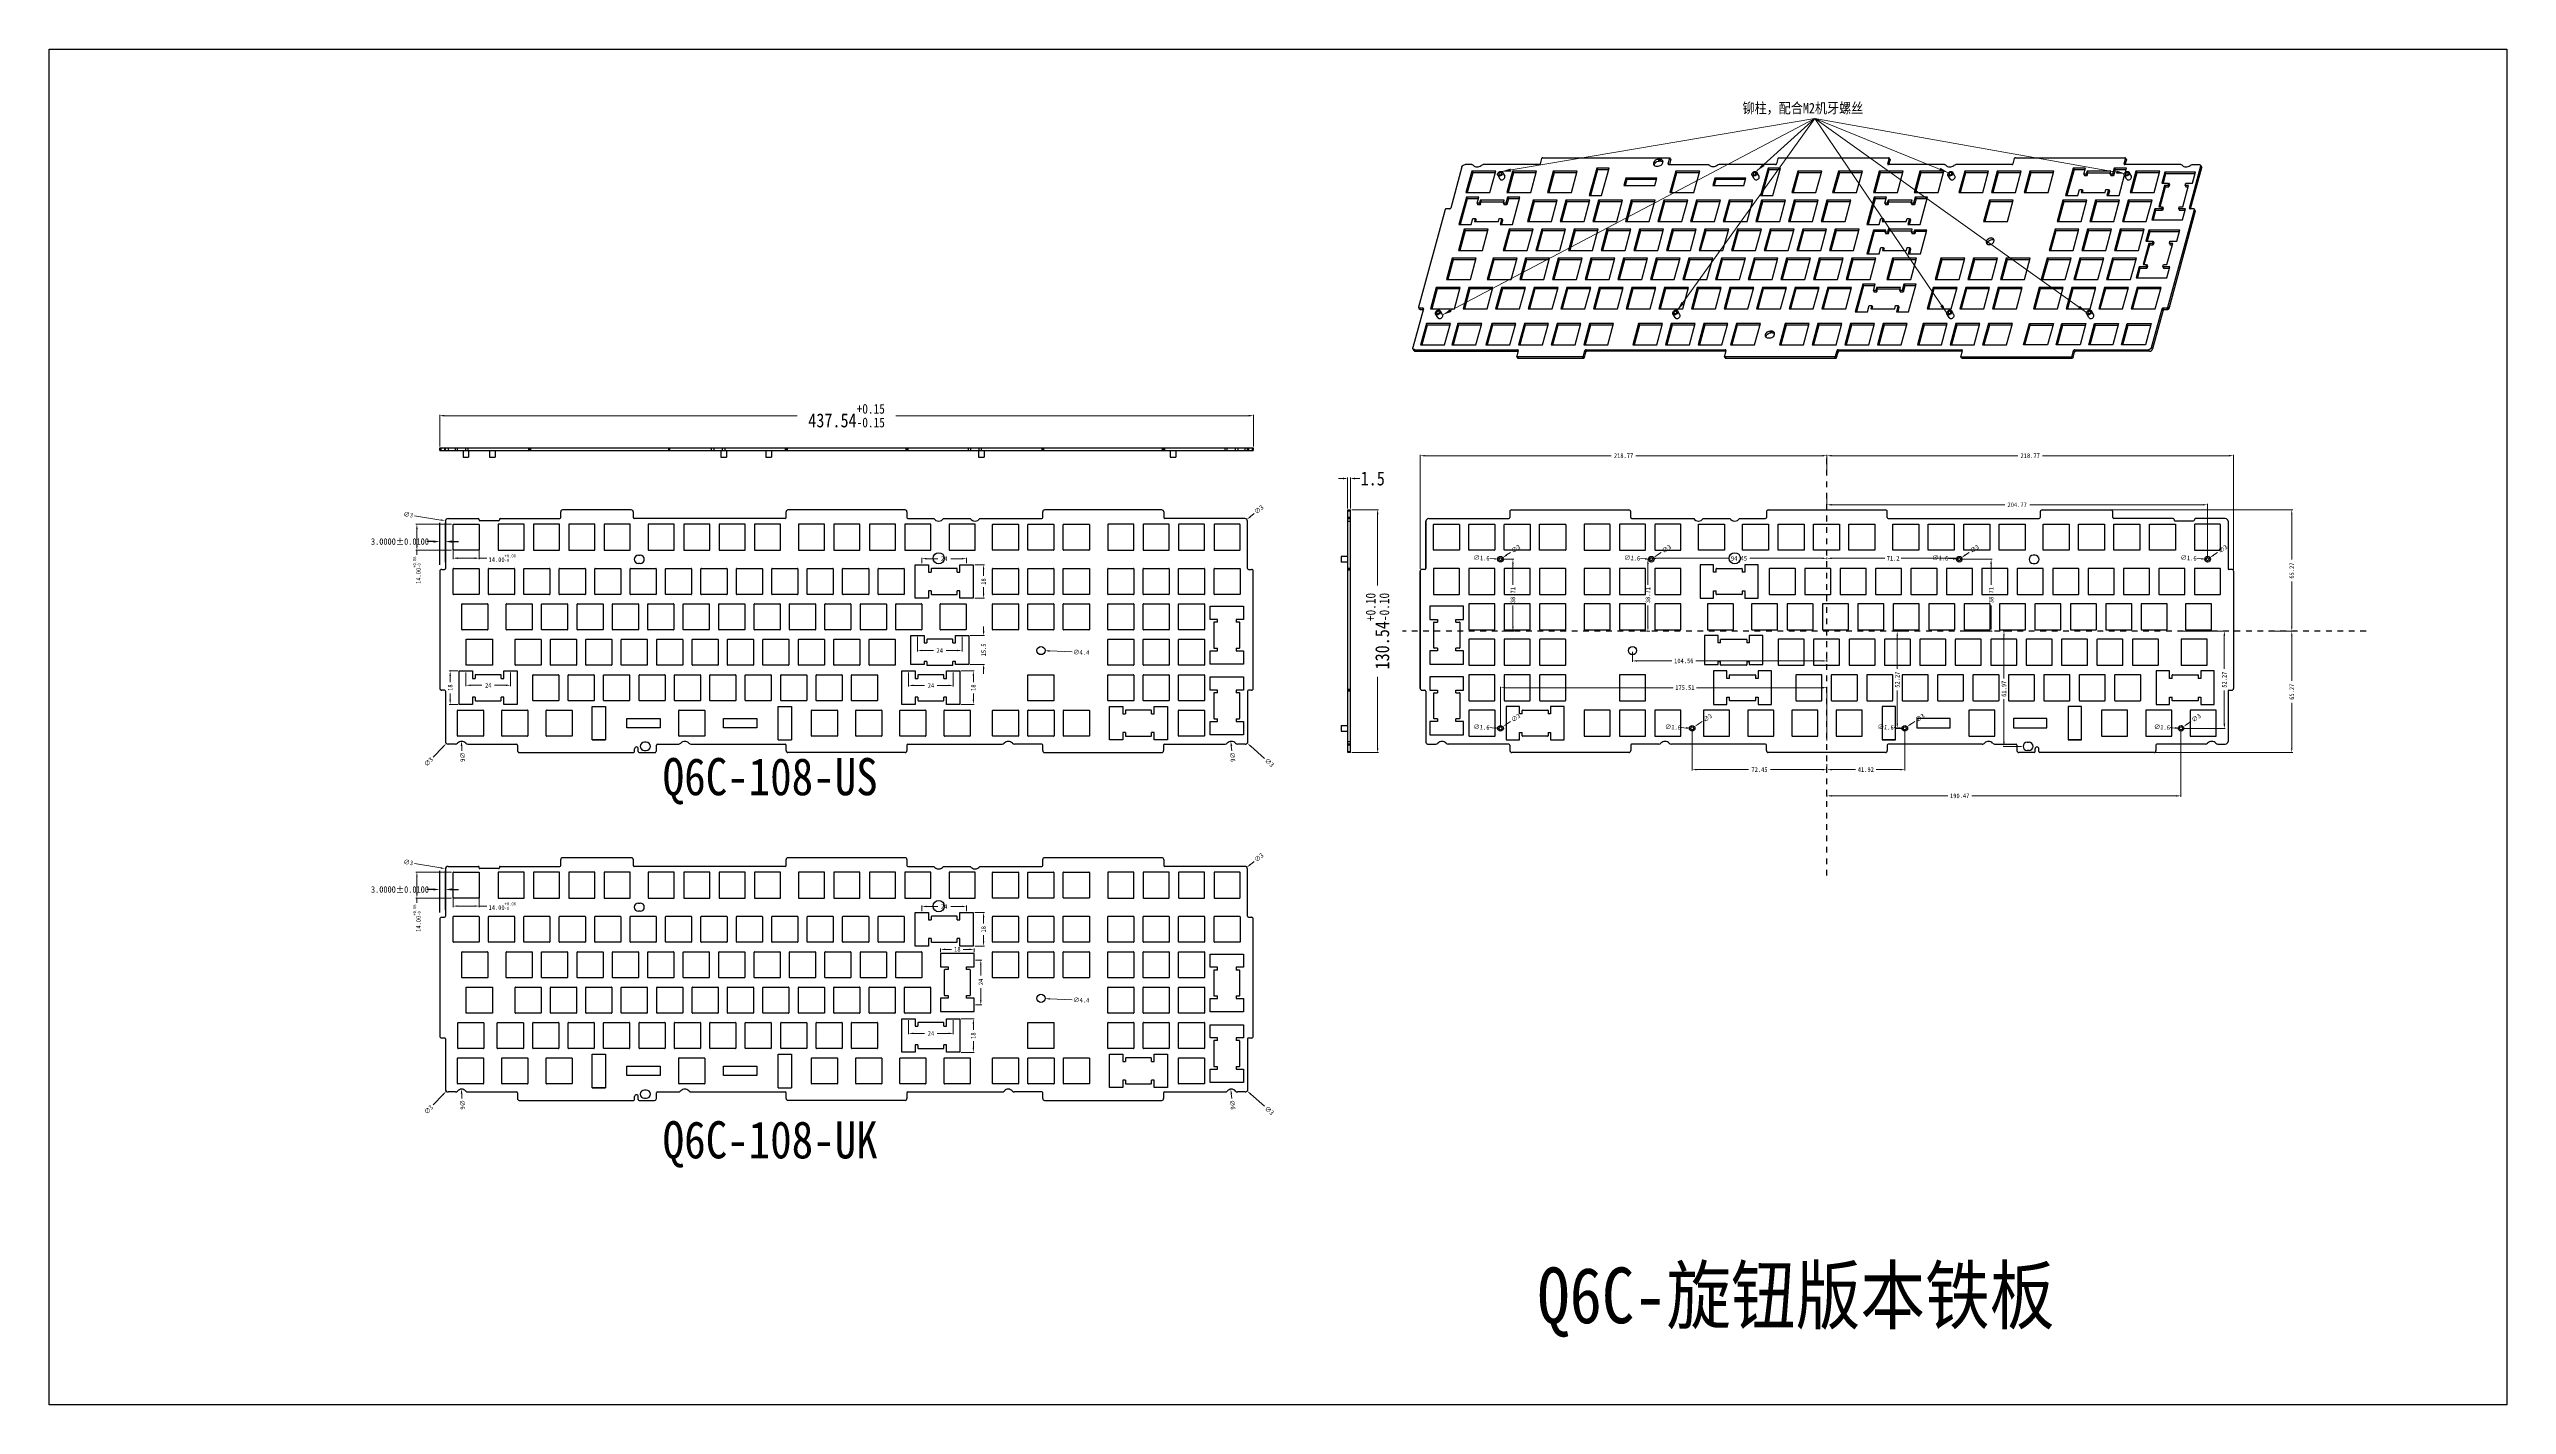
# Model space of a CAD drawing. Header units: millimetres. Extents: x 2158 to 4802, y -120 to 609.
# Drawn here: x 3480 to 4802, y -120 to 609 of the extents above; entities that cross this region are included whole.
import ezdxf

# ---------------------------------------------------------------- set-up
doc = ezdxf.new("R2010")
doc.units = ezdxf.units.MM
doc.header["$LTSCALE"] = 30.734
doc.header["$PDMODE"] = 3
doc.header["$PDSIZE"] = 8
doc.linetypes.add('HIDDEN', pattern=[0.2, 0.1, -0.1])
doc.layers.get('0').update_dxf_attribs({"linetype": 'CONTINUOUS'})
doc.layers.get('Defpoints').update_dxf_attribs({"linetype": 'CONTINUOUS'})
doc.layers.add('dim', color=82, linetype='CONTINUOUS', lineweight=9)
doc.styles.get("Standard").update_dxf_attribs({"font": 'txt', "width": 0.85})
doc.dimstyles.get("Standard").update_dxf_attribs({"dimtxt": 3.5, "dimasz": 3.5, "dimexe": 0.18, "dimexo": 0.0625, "dimgap": 0.09, "dimtad": 1, "dimdsep": 46, "dimtxsty": 'STANDARD', "dimcen": 0.09, "dimadec": 0, "dimazin": 0, "dimtol": 1, "dimtp": 0.01, "dimtm": 0.01, "dimtfac": 1, "dimtofl": 0, "dimtmove": 0, "dimatfit": 3, "dimfxl": 1, "dimtolj": 1, "dimarcsym": 0})
doc.dimstyles.new('YanXiu', dxfattribs={"dimscale": 2.5, "dimtxt": 3, "dimasz": 2, "dimexe": 0.66, "dimexo": 0.66, "dimgap": 0.66, "dimtad": 0, "dimdsep": 46, "dimtxsty": 'STANDARD', "dimcen": 0, "dimclrd": 3, "dimclre": 6, "dimclrt": 3, "dimazin": 2, "dimtm": 1e-09, "dimtfac": 1, "dimtofl": 0, "dimtmove": 0, "dimatfit": 3, "dimfxl": 1, "dimlwd": 5, "dimlwe": 5, "dimarcsym": 0})

# ---------------------------------------------------------------- blocks, each defined once
blk = doc.blocks.new('*D375')
at = {"color": 3, "lineweight": 5}
for p, q in [((3690.4, 395.3), (3690.4, 412.3)), ((3692.9, 411.8), (3882.7, 411.8)), ((4125.5, 411.8), (3935.7, 411.8)), ((4128, 395.3), (4128, 412.3))]:
    blk.add_line(p, q, dxfattribs=at)
at = {"color": 3}
for points in [[(3692.9, 412.3), (3692.9, 411.4), (3690.4, 411.8)], [(4125.5, 412.3), (4125.5, 411.4), (4128, 411.8)]]:
    blk.add_solid(points, dxfattribs=at)
at = {"layer": 'Defpoints', "color": 0}
for p in [(4128, 411.8), (3690.4, 394.6), (4128, 394.6)]:
    blk.add_point(p, dxfattribs=at)
at = {"color": 3, "insert": (3909.2, 411.8), "char_height": 7.5, "attachment_point": 5}
blk.add_mtext('437.54{\\H0.7x;\\S+0.15^ -0.15;}', dxfattribs=at)
blk = doc.blocks.new('*D376')
at = {"color": 3, "lineweight": 5}
for p, q in [((4181, 361.2), (4195.3, 361.2)), ((4194.8, 358.7), (4194.8, 320.4)), ((4194.8, 233.1), (4194.8, 271.4)), ((4181, 230.6), (4195.3, 230.6))]:
    blk.add_line(p, q, dxfattribs=at)
at = {"color": 3}
for points in [[(4194.4, 358.7), (4195.3, 358.7), (4194.8, 361.2)], [(4194.4, 233.1), (4195.3, 233.1), (4194.8, 230.6)]]:
    blk.add_solid(points, dxfattribs=at)
at = {"layer": 'Defpoints', "color": 0}
for p in [(4180.2, 361.2), (4180.2, 230.6), (4194.8, 230.6)]:
    blk.add_point(p, dxfattribs=at)
at = {"color": 3, "insert": (4194.8, 295.9), "char_height": 7.5, "attachment_point": 5, "rotation": 90}
blk.add_mtext('130.54{\\H0.7x;\\S+0.10^ -0.10;}', dxfattribs=at)
blk = doc.blocks.new('*D377')
at = {"color": 3, "lineweight": 5}
for p, q in [((4176.2, 378), (4173.7, 378)), ((4178.7, 361.9), (4178.7, 378.5)), ((4180.2, 361.9), (4180.2, 378.5)), ((4182.7, 378), (4185.2, 378))]:
    blk.add_line(p, q, dxfattribs=at)
at = {"color": 3}
for points in [[(4176.2, 378.5), (4176.2, 377.6), (4178.7, 378)], [(4182.7, 378.5), (4182.7, 377.6), (4180.2, 378)]]:
    blk.add_solid(points, dxfattribs=at)
at = {"layer": 'Defpoints', "color": 0}
for p in [(4180.2, 378), (4178.7, 361.2), (4180.2, 361.2)]:
    blk.add_point(p, dxfattribs=at)
at = {"color": 3, "insert": (4192.2, 378), "char_height": 7.5, "attachment_point": 5}
blk.add_mtext('1.5', dxfattribs=at)
blk = doc.blocks.new('*D378')
at = {"color": 3, "lineweight": 5}
for p, q in [((4589.2, 361.2), (4687, 361.2)), ((4686.5, 358.7), (4686.5, 334.4)), ((4686.5, 298.4), (4686.5, 322.6)), ((4673.9, 295.9), (4687, 295.9))]:
    blk.add_line(p, q, dxfattribs=at)
at = {"color": 3}
for points in [[(4686.1, 358.7), (4686.9, 358.7), (4686.5, 361.2)], [(4686.1, 298.4), (4686.9, 298.4), (4686.5, 295.9)]]:
    blk.add_solid(points, dxfattribs=at)
at = {"layer": 'Defpoints', "color": 0}
for p in [(4588.5, 361.2), (4673.2, 295.9), (4686.5, 295.9)]:
    blk.add_point(p, dxfattribs=at)
at = {"color": 3, "insert": (4686.5, 328.5), "char_height": 2.5, "attachment_point": 5, "rotation": 90}
blk.add_mtext('65.27', dxfattribs=at)
blk = doc.blocks.new('*D336')
at = {"color": 3, "lineweight": 5}
for p, q in [((4686.2, 295.9), (4686, 295.9)), ((4686.5, 293.4), (4686.5, 269.2)), ((4686.5, 233.1), (4686.5, 257.4)), ((4604.7, 230.6), (4687, 230.6))]:
    blk.add_line(p, q, dxfattribs=at)
at = {"color": 3}
for points in [[(4686.1, 293.4), (4686.9, 293.4), (4686.5, 295.9)], [(4686.1, 233.1), (4686.9, 233.1), (4686.5, 230.6)]]:
    blk.add_solid(points, dxfattribs=at)
at = {"layer": 'Defpoints', "color": 0}
for p in [(4686.5, 295.9), (4687, 295.9), (4603.9, 230.6)]:
    blk.add_point(p, dxfattribs=at)
at = {"color": 3, "insert": (4686.5, 263.3), "char_height": 2.5, "attachment_point": 5, "rotation": 90}
blk.add_mtext('65.27', dxfattribs=at)
blk = doc.blocks.new('*D379')
at = {"color": 3, "lineweight": 5}
for p, q in [((4436.5, 390.2), (4436.5, 390.8)), ((4439, 390.3), (4539.2, 390.3)), ((4652.7, 390.3), (4552.5, 390.3)), ((4655.2, 328.9), (4655.2, 390.8))]:
    blk.add_line(p, q, dxfattribs=at)
at = {"color": 3}
for points in [[(4439, 390.7), (4439, 389.9), (4436.5, 390.3)], [(4652.7, 390.7), (4652.7, 389.9), (4655.2, 390.3)]]:
    blk.add_solid(points, dxfattribs=at)
at = {"layer": 'Defpoints', "color": 0}
for p in [(4436.5, 390.3), (4436.5, 389.4), (4655.2, 328.2)]:
    blk.add_point(p, dxfattribs=at)
at = {"color": 3, "insert": (4545.8, 390.3), "char_height": 2.5, "attachment_point": 5}
blk.add_mtext('218.77', dxfattribs=at)
blk = doc.blocks.new('*D380')
at = {"color": 3, "lineweight": 5}
for p, q in [((4217.7, 329.4), (4217.7, 390.8)), ((4220.2, 390.3), (4320.5, 390.3)), ((4434, 390.3), (4333.7, 390.3)), ((4436.5, 382.1), (4436.5, 390.8))]:
    blk.add_line(p, q, dxfattribs=at)
at = {"color": 3}
for points in [[(4220.2, 390.7), (4220.2, 389.9), (4217.7, 390.3)], [(4434, 390.7), (4434, 389.9), (4436.5, 390.3)]]:
    blk.add_solid(points, dxfattribs=at)
at = {"layer": 'Defpoints', "color": 0}
for p in [(4436.5, 390.3), (4436.5, 381.3), (4217.7, 328.6)]:
    blk.add_point(p, dxfattribs=at)
at = {"color": 3, "insert": (4327.1, 390.3), "char_height": 2.5, "attachment_point": 5}
blk.add_mtext('218.77', dxfattribs=at)
blk = doc.blocks.new('*D381')
at = {"color": 3, "lineweight": 5}
for p, q in [((4261.7, 334.6), (4268.1, 334.6)), ((4267.6, 332.1), (4267.6, 320.8)), ((4267.6, 298.4), (4267.6, 309.7)), ((4261.7, 295.9), (4268.1, 295.9))]:
    blk.add_line(p, q, dxfattribs=at)
at = {"color": 3}
for points in [[(4267.2, 332.1), (4268, 332.1), (4267.6, 334.6)], [(4267.2, 298.4), (4268, 298.4), (4267.6, 295.9)]]:
    blk.add_solid(points, dxfattribs=at)
at = {"layer": 'Defpoints', "color": 0}
for p in [(4260.9, 334.6), (4260.9, 295.9), (4267.6, 295.9)]:
    blk.add_point(p, dxfattribs=at)
at = {"color": 3, "insert": (4267.6, 315.3), "char_height": 2.5, "attachment_point": 5, "rotation": 90}
blk.add_mtext('38.71', dxfattribs=at)
blk = doc.blocks.new('*D382')
at = {"color": 3, "lineweight": 5}
for p, q in [((4341.3, 334.6), (4339.7, 334.6)), ((4340.2, 332.1), (4340.2, 320.8)), ((4340.2, 298.4), (4340.2, 309.7)), ((4341.3, 295.9), (4339.7, 295.9))]:
    blk.add_line(p, q, dxfattribs=at)
at = {"color": 3}
for points in [[(4339.8, 332.1), (4340.6, 332.1), (4340.2, 334.6)], [(4339.8, 298.4), (4340.6, 298.4), (4340.2, 295.9)]]:
    blk.add_solid(points, dxfattribs=at)
at = {"layer": 'Defpoints', "color": 0}
for p in [(4342, 334.6), (4340.2, 295.9), (4342, 295.9)]:
    blk.add_point(p, dxfattribs=at)
at = {"color": 3, "insert": (4340.2, 315.3), "char_height": 2.5, "attachment_point": 5, "rotation": 90}
blk.add_mtext('38.71', dxfattribs=at)
blk = doc.blocks.new('*D337')
at = {"color": 3, "lineweight": 5}
for p, q in [((4342, 335.4), (4342, 335.6)), ((4344.5, 335.1), (4383.3, 335.1)), ((4434, 335.1), (4395.1, 335.1)), ((4436.5, 335.4), (4436.5, 335.6))]:
    blk.add_line(p, q, dxfattribs=at)
at = {"color": 3}
for points in [[(4344.5, 335.5), (4344.5, 334.7), (4342, 335.1)], [(4434, 335.5), (4434, 334.7), (4436.5, 335.1)]]:
    blk.add_solid(points, dxfattribs=at)
at = {"layer": 'Defpoints', "color": 0}
for p in [(4342, 334.6), (4436.5, 335.1), (4436.5, 334.6)]:
    blk.add_point(p, dxfattribs=at)
at = {"color": 3, "insert": (4389.2, 335.1), "char_height": 2.5, "attachment_point": 5}
blk.add_mtext('94.45', dxfattribs=at)
blk = doc.blocks.new('*D383')
at = {"color": 3, "lineweight": 5}
for p, q in [((4436.5, 370.3), (4436.5, 363.4)), ((4439, 363.9), (4532.1, 363.9)), ((4638.7, 363.9), (4545.6, 363.9)), ((4641.2, 335.4), (4641.2, 364.4))]:
    blk.add_line(p, q, dxfattribs=at)
at = {"color": 3}
for points in [[(4439, 364.3), (4439, 363.5), (4436.5, 363.9)], [(4638.7, 364.3), (4638.7, 363.5), (4641.2, 363.9)]]:
    blk.add_solid(points, dxfattribs=at)
at = {"layer": 'Defpoints', "color": 0}
for p in [(4436.5, 371.1), (4436.5, 363.9), (4641.2, 334.6)]:
    blk.add_point(p, dxfattribs=at)
at = {"color": 3, "insert": (4538.8, 363.9), "char_height": 2.5, "attachment_point": 5}
blk.add_mtext('204.77', dxfattribs=at)
blk = doc.blocks.new('*D384')
at = {"color": 3, "lineweight": 5}
for p, q in [((4627.7, 295.9), (4650.7, 295.9)), ((4650.2, 293.4), (4650.2, 275.7)), ((4650.2, 246.1), (4650.2, 263.9)), ((4627.7, 243.6), (4650.7, 243.6))]:
    blk.add_line(p, q, dxfattribs=at)
at = {"color": 3}
for points in [[(4649.8, 293.4), (4650.7, 293.4), (4650.2, 295.9)], [(4649.8, 246.1), (4650.7, 246.1), (4650.2, 243.6)]]:
    blk.add_solid(points, dxfattribs=at)
at = {"layer": 'Defpoints', "color": 0}
for p in [(4626.9, 295.9), (4650.2, 295.9), (4626.9, 243.6)]:
    blk.add_point(p, dxfattribs=at)
at = {"color": 3, "insert": (4650.2, 269.8), "char_height": 2.5, "attachment_point": 5, "rotation": 90}
blk.add_mtext('52.27', dxfattribs=at)
blk = doc.blocks.new('*D385')
at = {"color": 3, "lineweight": 5}
for p, q in [((4626.9, 242.9), (4626.9, 206.8)), ((4436.5, 209.3), (4436.5, 206.8)), ((4439, 207.3), (4501.5, 207.3)), ((4624.4, 207.3), (4514.4, 207.3))]:
    blk.add_line(p, q, dxfattribs=at)
at = {"color": 3}
for points in [[(4439, 207.7), (4439, 206.9), (4436.5, 207.3)], [(4624.4, 207.7), (4624.4, 206.9), (4626.9, 207.3)]]:
    blk.add_solid(points, dxfattribs=at)
at = {"layer": 'Defpoints', "color": 0}
for p in [(4626.9, 243.6), (4436.5, 210.1), (4436.5, 207.3)]:
    blk.add_point(p, dxfattribs=at)
at = {"color": 3, "insert": (4507.9, 207.3), "char_height": 2.5, "attachment_point": 5}
blk.add_mtext('190.47', dxfattribs=at)
blk = doc.blocks.new('*D386')
at = {"color": 3, "lineweight": 5}
for p, q in [((4477.6, 295.9), (4473.8, 295.9)), ((4474.3, 293.4), (4474.3, 275.7)), ((4474.3, 246.1), (4474.3, 263.9)), ((4477.6, 243.6), (4473.8, 243.6))]:
    blk.add_line(p, q, dxfattribs=at)
at = {"color": 3}
for points in [[(4473.9, 293.4), (4474.7, 293.4), (4474.3, 295.9)], [(4473.9, 246.1), (4474.7, 246.1), (4474.3, 243.6)]]:
    blk.add_solid(points, dxfattribs=at)
at = {"layer": 'Defpoints', "color": 0}
for p in [(4474.3, 295.9), (4478.4, 295.9), (4478.4, 243.6)]:
    blk.add_point(p, dxfattribs=at)
at = {"color": 3, "insert": (4474.3, 269.8), "char_height": 2.5, "attachment_point": 5, "rotation": 90}
blk.add_mtext('52.27', dxfattribs=at)
blk = doc.blocks.new('*D387')
at = {"color": 3, "lineweight": 5}
for p, q in [((4478.4, 242.9), (4478.4, 220.9)), ((4436.5, 224.4), (4436.5, 220.9)), ((4439, 221.4), (4451.9, 221.4)), ((4475.9, 221.4), (4463, 221.4))]:
    blk.add_line(p, q, dxfattribs=at)
at = {"color": 3}
for points in [[(4439, 221.8), (4439, 221), (4436.5, 221.4)], [(4475.9, 221.8), (4475.9, 221), (4478.4, 221.4)]]:
    blk.add_solid(points, dxfattribs=at)
at = {"layer": 'Defpoints', "color": 0}
for p in [(4478.4, 243.6), (4436.5, 225.1), (4436.5, 221.4)]:
    blk.add_point(p, dxfattribs=at)
at = {"color": 3, "insert": (4457.4, 221.4), "char_height": 2.5, "attachment_point": 5}
blk.add_mtext('41.92', dxfattribs=at)
blk = doc.blocks.new('*D388')
at = {"color": 3, "lineweight": 5}
for p, q in [((4364, 242.9), (4364, 220.9)), ((4366.5, 221.4), (4394.3, 221.4)), ((4434, 221.4), (4406.1, 221.4)), ((4436.5, 222.2), (4436.5, 221.9))]:
    blk.add_line(p, q, dxfattribs=at)
at = {"color": 3}
for points in [[(4366.5, 221.8), (4366.5, 221), (4364, 221.4)], [(4434, 221.8), (4434, 221), (4436.5, 221.4)]]:
    blk.add_solid(points, dxfattribs=at)
at = {"layer": 'Defpoints', "color": 0}
for p in [(4364, 243.6), (4364, 221.4), (4436.5, 221.4)]:
    blk.add_point(p, dxfattribs=at)
at = {"color": 3, "insert": (4400.2, 221.4), "char_height": 2.5, "attachment_point": 5}
blk.add_mtext('72.45', dxfattribs=at)
blk = doc.blocks.new('*D389')
at = {"color": 3, "lineweight": 5}
for p, q in [((4260.9, 244.4), (4260.9, 266)), ((4263.4, 265.5), (4353.8, 265.5)), ((4434, 265.5), (4366.3, 265.5)), ((4436.5, 237), (4436.5, 266))]:
    blk.add_line(p, q, dxfattribs=at)
at = {"color": 3}
for points in [[(4263.4, 265.9), (4263.4, 265.1), (4260.9, 265.5)], [(4434, 265.9), (4434, 265.1), (4436.5, 265.5)]]:
    blk.add_solid(points, dxfattribs=at)
at = {"layer": 'Defpoints', "color": 0}
for p in [(4436.5, 265.5), (4260.9, 243.6), (4436.5, 236.3)]:
    blk.add_point(p, dxfattribs=at)
at = {"color": 3, "insert": (4360.1, 265.5), "char_height": 2.5, "attachment_point": 5}
blk.add_mtext('175.51', dxfattribs=at)
blk = doc.blocks.new('*D390')
at = {"color": 3, "lineweight": 5}
for p, q in [((4331.9, 284.7), (4331.9, 279.4)), ((4334.4, 279.9), (4353.1, 279.9)), ((4434, 279.9), (4365.9, 279.9)), ((4436.5, 284.7), (4436.5, 279.4))]:
    blk.add_line(p, q, dxfattribs=at)
at = {"color": 3}
for points in [[(4334.4, 280.3), (4334.4, 279.5), (4331.9, 279.9)], [(4434, 280.3), (4434, 279.5), (4436.5, 279.9)]]:
    blk.add_solid(points, dxfattribs=at)
at = {"layer": 'Defpoints', "color": 0}
for p in [(4331.9, 285.5), (4436.5, 285.5), (4436.5, 279.9)]:
    blk.add_point(p, dxfattribs=at)
at = {"color": 3, "insert": (4359.5, 279.9), "char_height": 2.5, "attachment_point": 5}
blk.add_mtext('104.56', dxfattribs=at)
blk = doc.blocks.new('*D391')
at = {"color": 3, "lineweight": 5}
for p, q in [((4535.2, 295.9), (4531.2, 295.9)), ((4531.7, 293.4), (4531.7, 270.5)), ((4531.7, 236.4), (4531.7, 259.4)), ((4541.2, 233.9), (4531.2, 233.9))]:
    blk.add_line(p, q, dxfattribs=at)
at = {"color": 3}
for points in [[(4531.3, 293.4), (4532.1, 293.4), (4531.7, 295.9)], [(4531.3, 236.4), (4532.1, 236.4), (4531.7, 233.9)]]:
    blk.add_solid(points, dxfattribs=at)
at = {"layer": 'Defpoints', "color": 0}
for p in [(4531.7, 295.9), (4536, 295.9), (4542, 233.9)]:
    blk.add_point(p, dxfattribs=at)
at = {"color": 3, "insert": (4531.7, 264.9), "char_height": 2.5, "attachment_point": 5, "rotation": 90}
blk.add_mtext('61.97', dxfattribs=at)
blk = doc.blocks.new('*D392')
at = {"color": 3, "lineweight": 5}
for p, q in [((3949.7, 332.4), (3949.7, 335.4)), ((3952.2, 334.9), (3958.3, 334.9)), ((3971.2, 334.9), (3965.2, 334.9)), ((3973.7, 332.4), (3973.7, 335.4))]:
    blk.add_line(p, q, dxfattribs=at)
at = {"color": 3}
for points in [[(3952.2, 335.3), (3952.2, 334.5), (3949.7, 334.9)], [(3971.2, 335.3), (3971.2, 334.5), (3973.7, 334.9)]]:
    blk.add_solid(points, dxfattribs=at)
at = {"layer": 'Defpoints', "color": 0}
for p in [(3949.7, 331.6), (3973.7, 334.9), (3973.7, 331.6)]:
    blk.add_point(p, dxfattribs=at)
at = {"color": 3, "insert": (3961.7, 334.9), "char_height": 2.5, "attachment_point": 5}
blk.add_mtext('24', dxfattribs=at)
blk = doc.blocks.new('*D393')
at = {"color": 3, "lineweight": 5}
for p, q in [((3978.1, 331.6), (3983.4, 331.6)), ((3982.9, 329.1), (3982.9, 325.7)), ((3982.9, 316.1), (3982.9, 319.6)), ((3978.1, 313.6), (3983.4, 313.6))]:
    blk.add_line(p, q, dxfattribs=at)
at = {"color": 3}
for points in [[(3982.5, 329.1), (3983.3, 329.1), (3982.9, 331.6)], [(3982.5, 316.1), (3983.3, 316.1), (3982.9, 313.6)]]:
    blk.add_solid(points, dxfattribs=at)
at = {"layer": 'Defpoints', "color": 0}
for p in [(3977.3, 331.6), (3977.3, 313.6), (3982.9, 313.6)]:
    blk.add_point(p, dxfattribs=at)
at = {"color": 3, "insert": (3982.9, 322.6), "char_height": 2.5, "attachment_point": 5, "rotation": 90}
blk.add_mtext('18', dxfattribs=at)
blk = doc.blocks.new('*D394')
at = {"color": 3, "lineweight": 5}
for p, q in [((3975.7, 293.5), (3983.4, 293.5)), ((3982.9, 296), (3982.9, 298.5)), ((3975.7, 278), (3983.4, 278)), ((3982.9, 275.5), (3982.9, 273))]:
    blk.add_line(p, q, dxfattribs=at)
at = {"color": 3}
for points in [[(3982.5, 296), (3983.4, 296), (3982.9, 293.5)], [(3982.5, 275.5), (3983.4, 275.5), (3982.9, 278)]]:
    blk.add_solid(points, dxfattribs=at)
at = {"layer": 'Defpoints', "color": 0}
for p in [(3974.9, 293.5), (3974.9, 278), (3982.9, 278)]:
    blk.add_point(p, dxfattribs=at)
at = {"color": 3, "insert": (3982.9, 285.8), "char_height": 2.5, "attachment_point": 5, "rotation": 90}
blk.add_mtext('15.5', dxfattribs=at)
blk = doc.blocks.new('*D395')
at = {"color": 3, "lineweight": 5}
for p, q in [((3947.3, 292.8), (3947.3, 285)), ((3971.3, 292.8), (3971.3, 285)), ((3949.8, 285.5), (3955.9, 285.5)), ((3968.8, 285.5), (3962.8, 285.5))]:
    blk.add_line(p, q, dxfattribs=at)
at = {"color": 3}
for points in [[(3949.8, 285.9), (3949.8, 285.1), (3947.3, 285.5)], [(3968.8, 285.9), (3968.8, 285.1), (3971.3, 285.5)]]:
    blk.add_solid(points, dxfattribs=at)
at = {"layer": 'Defpoints', "color": 0}
for p in [(3947.3, 293.5), (3971.3, 293.5), (3971.3, 285.5)]:
    blk.add_point(p, dxfattribs=at)
at = {"color": 3, "insert": (3959.3, 285.5), "char_height": 2.5, "attachment_point": 5}
blk.add_mtext('24', dxfattribs=at)
blk = doc.blocks.new('*D396')
at = {"color": 3, "lineweight": 5}
for p, q in [((3942.6, 273.7), (3942.6, 266.2)), ((3945.1, 266.7), (3951.2, 266.7)), ((3964.1, 266.7), (3958, 266.7)), ((3966.6, 273.7), (3966.6, 266.2))]:
    blk.add_line(p, q, dxfattribs=at)
at = {"color": 3}
for points in [[(3945.1, 267.1), (3945.1, 266.3), (3942.6, 266.7)], [(3964.1, 267.1), (3964.1, 266.3), (3966.6, 266.7)]]:
    blk.add_solid(points, dxfattribs=at)
at = {"layer": 'Defpoints', "color": 0}
for p in [(3942.6, 274.5), (3966.6, 274.5), (3966.6, 266.7)]:
    blk.add_point(p, dxfattribs=at)
at = {"color": 3, "insert": (3954.6, 266.7), "char_height": 2.5, "attachment_point": 5}
blk.add_mtext('24', dxfattribs=at)
blk = doc.blocks.new('*D397')
at = {"color": 3, "lineweight": 5}
for p, q in [((3970.9, 274.5), (3977.9, 274.5)), ((3977.4, 272), (3977.4, 268.5)), ((3970.9, 256.5), (3977.9, 256.5)), ((3977.4, 259), (3977.4, 262.4))]:
    blk.add_line(p, q, dxfattribs=at)
at = {"color": 3}
for points in [[(3977, 272), (3977.8, 272), (3977.4, 274.5)], [(3977, 259), (3977.8, 259), (3977.4, 256.5)]]:
    blk.add_solid(points, dxfattribs=at)
at = {"layer": 'Defpoints', "color": 0}
for p in [(3970.2, 274.5), (3970.2, 256.5), (3977.4, 256.5)]:
    blk.add_point(p, dxfattribs=at)
at = {"color": 3, "insert": (3977.4, 265.5), "char_height": 2.5, "attachment_point": 5, "rotation": 90}
blk.add_mtext('18', dxfattribs=at)
blk = doc.blocks.new('*D398')
at = {"color": 3, "lineweight": 5}
for p, q in [((3704.5, 273.7), (3704.5, 266.3)), ((3707, 266.8), (3713, 266.8)), ((3726, 266.8), (3719.9, 266.8)), ((3728.5, 273.7), (3728.5, 266.3))]:
    blk.add_line(p, q, dxfattribs=at)
at = {"color": 3}
for points in [[(3707, 267.2), (3707, 266.4), (3704.5, 266.8)], [(3726, 267.2), (3726, 266.4), (3728.5, 266.8)]]:
    blk.add_solid(points, dxfattribs=at)
at = {"layer": 'Defpoints', "color": 0}
for p in [(3704.5, 274.5), (3728.5, 274.5), (3728.5, 266.8)]:
    blk.add_point(p, dxfattribs=at)
at = {"color": 3, "insert": (3716.5, 266.8), "char_height": 2.5, "attachment_point": 5}
blk.add_mtext('24', dxfattribs=at)
blk = doc.blocks.new('*D399')
at = {"color": 3, "lineweight": 5}
for p, q in [((3700.1, 274.5), (3695.5, 274.5)), ((3696, 272), (3696, 268.5)), ((3700.1, 256.5), (3695.5, 256.5)), ((3696, 259), (3696, 262.4))]:
    blk.add_line(p, q, dxfattribs=at)
at = {"color": 3}
for points in [[(3695.6, 272), (3696.4, 272), (3696, 274.5)], [(3695.6, 259), (3696.4, 259), (3696, 256.5)]]:
    blk.add_solid(points, dxfattribs=at)
at = {"layer": 'Defpoints', "color": 0}
for p in [(3700.9, 274.5), (3696, 256.5), (3700.9, 256.5)]:
    blk.add_point(p, dxfattribs=at)
at = {"color": 3, "insert": (3696, 265.5), "char_height": 2.5, "attachment_point": 5, "rotation": 90}
blk.add_mtext('18', dxfattribs=at)
blk = doc.blocks.new('*D338')
at = {"color": 3, "lineweight": 5}
for p, q in [((3697.6, 342.6), (3697.6, 334.7)), ((3700.1, 335.2), (3709.1, 335.2)), ((3711.6, 342.6), (3711.6, 334.7)), ((3711.6, 335.2), (3715.7, 335.2))]:
    blk.add_line(p, q, dxfattribs=at)
at = {"color": 3}
for points in [[(3700.1, 335.6), (3700.1, 334.7), (3697.6, 335.2)], [(3709.1, 335.6), (3709.1, 334.7), (3711.6, 335.2)]]:
    blk.add_solid(points, dxfattribs=at)
at = {"layer": 'Defpoints', "color": 0}
for p in [(3697.6, 343.4), (3711.6, 343.4), (3711.6, 335.2)]:
    blk.add_point(p, dxfattribs=at)
at = {"color": 3, "insert": (3724, 335.2), "char_height": 2.5, "attachment_point": 5}
blk.add_mtext('14.00{\\H0.7x;\\S+0.06^ -0;}', dxfattribs=at)
blk = doc.blocks.new('*D339')
at = {"color": 3, "lineweight": 5}
for p, q in [((3696.8, 353.4), (3677.6, 353.4)), ((3678.1, 350.9), (3678.1, 341.9)), ((3696.8, 339.4), (3677.6, 339.4)), ((3678.1, 339.4), (3678.1, 336.9))]:
    blk.add_line(p, q, dxfattribs=at)
at = {"color": 3}
for points in [[(3677.7, 350.9), (3678.5, 350.9), (3678.1, 353.4)], [(3677.7, 341.9), (3678.5, 341.9), (3678.1, 339.4)]]:
    blk.add_solid(points, dxfattribs=at)
at = {"layer": 'Defpoints', "color": 0}
for p in [(3697.6, 353.4), (3678.1, 339.4), (3697.6, 339.4)]:
    blk.add_point(p, dxfattribs=at)
at = {"color": 3, "insert": (3678.1, 328.7), "char_height": 2.5, "attachment_point": 5, "rotation": 90}
blk.add_mtext('14.00{\\H0.7x;\\S+0.06^ -0;}', dxfattribs=at)
blk = doc.blocks.new('*D400')
at = {"color": 3, "lineweight": 5}
blk.add_line((4030.6, 284.7), (4018.4, 285.3), dxfattribs=at)
at = {"color": 3}
blk.add_solid([(4018.5, 285.7), (4018.4, 284.8), (4016, 285.4)], dxfattribs=at)
at = {"layer": 'Defpoints', "color": 0}
for p in [(4011.6, 285.6), (4016, 285.4)]:
    blk.add_point(p, dxfattribs=at)
at = {"color": 3, "insert": (4035.4, 284.5), "char_height": 2.5, "attachment_point": 5, "rotation": 357.4922}
blk.add_mtext('∅4.4', dxfattribs=at)
blk = doc.blocks.new('*D401')
at = {"color": 3, "lineweight": 5}
blk.add_line((3686.8, 228.1), (3692.2, 233.7), dxfattribs=at)
at = {"color": 3}
blk.add_solid([(3691.9, 234), (3692.5, 233.4), (3693.9, 235.5)], dxfattribs=at)
at = {"layer": 'Defpoints', "color": 0}
for p in [(3693.9, 235.5), (3696, 237.7)]:
    blk.add_point(p, dxfattribs=at)
at = {"color": 3, "insert": (3684.4, 225.6), "char_height": 2.5, "attachment_point": 5, "rotation": 46.2135}
blk.add_mtext('∅3', dxfattribs=at)
blk = doc.blocks.new('*D402')
at = {"color": 3, "lineweight": 5}
blk.add_line((3702.3, 231.6), (3702.2, 234.1), dxfattribs=at)
at = {"color": 3}
blk.add_solid([(3702.6, 234.2), (3701.7, 234.1), (3702, 236.6)], dxfattribs=at)
at = {"layer": 'Defpoints', "color": 0}
for p in [(3702, 236.6), (3702.4, 230.6)]:
    blk.add_point(p, dxfattribs=at)
at = {"color": 3, "insert": (3702.6, 228.2), "char_height": 2.5, "attachment_point": 5, "rotation": 274.271}
blk.add_mtext('∅6', dxfattribs=at)
blk = doc.blocks.new('*D403')
at = {"color": 3, "lineweight": 5}
blk.add_line((4116.4, 231.6), (4116.1, 234.1), dxfattribs=at)
at = {"color": 3}
blk.add_solid([(4116.6, 234.2), (4115.7, 234.1), (4115.8, 236.6)], dxfattribs=at)
at = {"layer": 'Defpoints', "color": 0}
for p in [(4115.8, 236.6), (4116.6, 230.6)]:
    blk.add_point(p, dxfattribs=at)
at = {"color": 3, "insert": (4116.8, 228.2), "char_height": 2.5, "attachment_point": 5, "rotation": 276.7462}
blk.add_mtext('∅6', dxfattribs=at)
blk = doc.blocks.new('*D404')
at = {"color": 3, "lineweight": 5}
blk.add_line((4128.4, 359.2), (4126.4, 357.6), dxfattribs=at)
at = {"color": 3}
blk.add_solid([(4126.2, 357.9), (4126.7, 357.2), (4124.5, 356)], dxfattribs=at)
at = {"layer": 'Defpoints', "color": 0}
for p in [(4122.2, 354), (4124.5, 356)]:
    blk.add_point(p, dxfattribs=at)
at = {"color": 3, "insert": (4131, 361.4), "char_height": 2.5, "attachment_point": 5, "rotation": 39.7924}
blk.add_mtext('∅3', dxfattribs=at)
blk = doc.blocks.new('*D405')
at = {"color": 3, "lineweight": 5}
blk.add_line((4134, 227.4), (4126.6, 234), dxfattribs=at)
at = {"color": 3}
blk.add_solid([(4126.8, 234.3), (4126.3, 233.7), (4124.7, 235.6)], dxfattribs=at)
at = {"layer": 'Defpoints', "color": 0}
for p in [(4122.4, 237.6), (4124.7, 235.6)]:
    blk.add_point(p, dxfattribs=at)
at = {"color": 3, "insert": (4136.6, 225.2), "char_height": 2.5, "attachment_point": 5, "rotation": 318.7493}
blk.add_mtext('∅3', dxfattribs=at)
blk = doc.blocks.new('*D406')
at = {"color": 3, "lineweight": 5}
blk.add_line((3676.9, 358), (3691, 355.7), dxfattribs=at)
at = {"color": 3}
blk.add_solid([(3691.1, 356.1), (3690.9, 355.3), (3693.4, 355.3)], dxfattribs=at)
at = {"layer": 'Defpoints', "color": 0}
for p in [(3693.4, 355.3), (3696.4, 354.8)]:
    blk.add_point(p, dxfattribs=at)
at = {"color": 3, "insert": (3673.5, 358.6), "char_height": 2.5, "attachment_point": 5, "rotation": 350.4231}
blk.add_mtext('∅3', dxfattribs=at)
blk = doc.blocks.new('*D407')
at = {"color": 3, "lineweight": 5}
for p, q in [((4436.5, 335.5), (4436.5, 334.6)), ((4439, 335.1), (4467.6, 335.1)), ((4505.2, 335.1), (4476.5, 335.1)), ((4507.7, 335.4), (4507.7, 335.6))]:
    blk.add_line(p, q, dxfattribs=at)
at = {"color": 3}
for points in [[(4439, 335.5), (4439, 334.7), (4436.5, 335.1)], [(4505.2, 335.5), (4505.2, 334.7), (4507.7, 335.1)]]:
    blk.add_solid(points, dxfattribs=at)
at = {"layer": 'Defpoints', "color": 0}
for p in [(4436.5, 336.2), (4436.5, 335.1), (4507.7, 334.6)]:
    blk.add_point(p, dxfattribs=at)
at = {"color": 3, "insert": (4472.1, 335.1), "char_height": 2.5, "attachment_point": 5}
blk.add_mtext('71.2', dxfattribs=at)
blk = doc.blocks.new('*D408')
at = {"color": 3, "lineweight": 5}
for p, q in [((4508.4, 334.6), (4525.3, 334.6)), ((4524.8, 332.1), (4524.8, 320.8)), ((4524.8, 298.4), (4524.8, 309.7)), ((4510.1, 295.9), (4525.3, 295.9))]:
    blk.add_line(p, q, dxfattribs=at)
at = {"color": 3}
for points in [[(4524.4, 332.1), (4525.2, 332.1), (4524.8, 334.6)], [(4524.4, 298.4), (4525.2, 298.4), (4524.8, 295.9)]]:
    blk.add_solid(points, dxfattribs=at)
at = {"layer": 'Defpoints', "color": 0}
for p in [(4507.7, 334.6), (4509.4, 295.9), (4524.8, 295.9)]:
    blk.add_point(p, dxfattribs=at)
at = {"color": 3, "insert": (4524.8, 315.3), "char_height": 2.5, "attachment_point": 5, "rotation": 90}
blk.add_mtext('38.71', dxfattribs=at)
blk = doc.blocks.new('*D409')
at = {"color": 3, "lineweight": 5}
blk.add_line((4646.6, 338.3), (4644.5, 336.9), dxfattribs=at)
at = {"color": 3}
blk.add_solid([(4644.3, 337.2), (4644.8, 336.5), (4642.5, 335.5)], dxfattribs=at)
at = {"layer": 'Defpoints', "color": 0}
for p in [(4640, 333.8), (4642.5, 335.5)]:
    blk.add_point(p, dxfattribs=at)
at = {"color": 3, "insert": (4649.4, 340.2), "char_height": 2.5, "attachment_point": 5, "rotation": 34.5956}
blk.add_mtext('∅3', dxfattribs=at)
blk = doc.blocks.new('*D410')
at = {"color": 3, "lineweight": 5}
blk.add_line((4635.4, 335), (4637.9, 334.8), dxfattribs=at)
at = {"color": 3}
blk.add_solid([(4638, 335.2), (4637.9, 334.4), (4640.4, 334.7)], dxfattribs=at)
at = {"layer": 'Defpoints', "color": 0}
for p in [(4640.4, 334.7), (4642, 334.6)]:
    blk.add_point(p, dxfattribs=at)
at = {"color": 3, "insert": (4631, 335.3), "char_height": 2.5, "attachment_point": 5, "rotation": 356.1306}
blk.add_mtext('∅1.6', dxfattribs=at)
blk = doc.blocks.new('*D340')
at = {"color": 3, "lineweight": 5}
blk.add_line((4513, 338.3), (4511, 336.9), dxfattribs=at)
at = {"color": 3}
blk.add_solid([(4510.7, 337.2), (4511.2, 336.5), (4508.9, 335.5)], dxfattribs=at)
at = {"layer": 'Defpoints', "color": 0}
for p in [(4506.4, 333.8), (4508.9, 335.5)]:
    blk.add_point(p, dxfattribs=at)
at = {"color": 3, "insert": (4515.8, 340.2), "char_height": 2.5, "attachment_point": 5, "rotation": 34.5956}
blk.add_mtext('∅3', dxfattribs=at)
blk = doc.blocks.new('*D341')
at = {"color": 3, "lineweight": 5}
blk.add_line((4501.9, 335), (4504.4, 334.8), dxfattribs=at)
at = {"color": 3}
blk.add_solid([(4504.4, 335.2), (4504.3, 334.4), (4506.9, 334.7)], dxfattribs=at)
at = {"layer": 'Defpoints', "color": 0}
for p in [(4506.9, 334.7), (4508.5, 334.6)]:
    blk.add_point(p, dxfattribs=at)
at = {"color": 3, "insert": (4497.4, 335.3), "char_height": 2.5, "attachment_point": 5, "rotation": 356.1306}
blk.add_mtext('∅1.6', dxfattribs=at)
blk = doc.blocks.new('*D342')
at = {"color": 3, "lineweight": 5}
blk.add_line((4347.4, 338.3), (4345.3, 336.9), dxfattribs=at)
at = {"color": 3}
blk.add_solid([(4345.1, 337.2), (4345.5, 336.5), (4343.2, 335.5)], dxfattribs=at)
at = {"layer": 'Defpoints', "color": 0}
for p in [(4340.8, 333.8), (4343.2, 335.5)]:
    blk.add_point(p, dxfattribs=at)
at = {"color": 3, "insert": (4350.2, 340.2), "char_height": 2.5, "attachment_point": 5, "rotation": 34.5956}
blk.add_mtext('∅3', dxfattribs=at)
blk = doc.blocks.new('*D343')
at = {"color": 3, "lineweight": 5}
blk.add_line((4336.2, 335), (4338.7, 334.8), dxfattribs=at)
at = {"color": 3}
blk.add_solid([(4338.7, 335.2), (4338.7, 334.4), (4341.2, 334.7)], dxfattribs=at)
at = {"layer": 'Defpoints', "color": 0}
for p in [(4341.2, 334.7), (4342.8, 334.6)]:
    blk.add_point(p, dxfattribs=at)
at = {"color": 3, "insert": (4331.7, 335.3), "char_height": 2.5, "attachment_point": 5, "rotation": 356.1306}
blk.add_mtext('∅1.6', dxfattribs=at)
blk = doc.blocks.new('*D344')
at = {"color": 3, "lineweight": 5}
blk.add_line((4266.3, 338.3), (4264.2, 336.9), dxfattribs=at)
at = {"color": 3}
blk.add_solid([(4264, 337.2), (4264.5, 336.5), (4262.2, 335.5)], dxfattribs=at)
at = {"layer": 'Defpoints', "color": 0}
for p in [(4259.7, 333.8), (4262.2, 335.5)]:
    blk.add_point(p, dxfattribs=at)
at = {"color": 3, "insert": (4269.1, 340.2), "char_height": 2.5, "attachment_point": 5, "rotation": 34.5956}
blk.add_mtext('∅3', dxfattribs=at)
blk = doc.blocks.new('*D345')
at = {"color": 3, "lineweight": 5}
blk.add_line((4255.2, 335), (4257.7, 334.8), dxfattribs=at)
at = {"color": 3}
blk.add_solid([(4257.7, 335.2), (4257.6, 334.4), (4260.2, 334.7)], dxfattribs=at)
at = {"layer": 'Defpoints', "color": 0}
for p in [(4260.2, 334.7), (4261.7, 334.6)]:
    blk.add_point(p, dxfattribs=at)
at = {"color": 3, "insert": (4250.7, 335.3), "char_height": 2.5, "attachment_point": 5, "rotation": 356.1306}
blk.add_mtext('∅1.6', dxfattribs=at)
blk = doc.blocks.new('*D346')
at = {"color": 3, "lineweight": 5}
blk.add_line((4266.3, 247.3), (4264.2, 245.9), dxfattribs=at)
at = {"color": 3}
blk.add_solid([(4264, 246.2), (4264.5, 245.6), (4262.2, 244.5)], dxfattribs=at)
at = {"layer": 'Defpoints', "color": 0}
for p in [(4259.7, 242.8), (4262.2, 244.5)]:
    blk.add_point(p, dxfattribs=at)
at = {"color": 3, "insert": (4269.1, 249.3), "char_height": 2.5, "attachment_point": 5, "rotation": 34.5956}
blk.add_mtext('∅3', dxfattribs=at)
blk = doc.blocks.new('*D347')
at = {"color": 3, "lineweight": 5}
blk.add_line((4255.2, 244), (4257.7, 243.8), dxfattribs=at)
at = {"color": 3}
blk.add_solid([(4257.7, 244.3), (4257.6, 243.4), (4260.2, 243.7)], dxfattribs=at)
at = {"layer": 'Defpoints', "color": 0}
for p in [(4260.2, 243.7), (4261.7, 243.6)]:
    blk.add_point(p, dxfattribs=at)
at = {"color": 3, "insert": (4250.7, 244.3), "char_height": 2.5, "attachment_point": 5, "rotation": 356.1306}
blk.add_mtext('∅1.6', dxfattribs=at)
blk = doc.blocks.new('*D348')
at = {"color": 3, "lineweight": 5}
blk.add_line((4369.4, 247.3), (4367.3, 245.9), dxfattribs=at)
at = {"color": 3}
blk.add_solid([(4367.1, 246.2), (4367.5, 245.6), (4365.2, 244.5)], dxfattribs=at)
at = {"layer": 'Defpoints', "color": 0}
for p in [(4362.8, 242.8), (4365.2, 244.5)]:
    blk.add_point(p, dxfattribs=at)
at = {"color": 3, "insert": (4372.2, 249.3), "char_height": 2.5, "attachment_point": 5, "rotation": 34.5956}
blk.add_mtext('∅3', dxfattribs=at)
blk = doc.blocks.new('*D349')
at = {"color": 3, "lineweight": 5}
blk.add_line((4358.2, 244), (4360.7, 243.8), dxfattribs=at)
at = {"color": 3}
blk.add_solid([(4360.7, 244.3), (4360.7, 243.4), (4363.2, 243.7)], dxfattribs=at)
at = {"layer": 'Defpoints', "color": 0}
for p in [(4363.2, 243.7), (4364.8, 243.6)]:
    blk.add_point(p, dxfattribs=at)
at = {"color": 3, "insert": (4353.7, 244.3), "char_height": 2.5, "attachment_point": 5, "rotation": 356.1306}
blk.add_mtext('∅1.6', dxfattribs=at)
blk = doc.blocks.new('*D350')
at = {"color": 3, "linetype": 'Continuous', "lineweight": 5}
blk.add_line((4483.7, 247.3), (4481.7, 245.9), dxfattribs=at)
at = {"color": 3, "linetype": 'Continuous'}
blk.add_solid([(4481.4, 246.2), (4481.9, 245.6), (4479.6, 244.5)], dxfattribs=at)
at = {"layer": 'Defpoints', "color": 0, "linetype": 'Continuous'}
for p in [(4477.1, 242.8), (4479.6, 244.5)]:
    blk.add_point(p, dxfattribs=at)
at = {"color": 3, "linetype": 'Continuous', "insert": (4486.5, 249.3), "char_height": 2.5, "attachment_point": 5, "rotation": 34.5956}
blk.add_mtext('∅3', dxfattribs=at)
blk = doc.blocks.new('*D351')
at = {"color": 3, "linetype": 'Continuous', "lineweight": 5}
blk.add_line((4472.6, 244), (4475.1, 243.8), dxfattribs=at)
at = {"color": 3, "linetype": 'Continuous'}
blk.add_solid([(4475.1, 244.3), (4475.1, 243.4), (4477.6, 243.7)], dxfattribs=at)
at = {"layer": 'Defpoints', "color": 0, "linetype": 'Continuous'}
for p in [(4477.6, 243.7), (4479.2, 243.6)]:
    blk.add_point(p, dxfattribs=at)
at = {"color": 3, "linetype": 'Continuous', "insert": (4468.1, 244.3), "char_height": 2.5, "attachment_point": 5, "rotation": 356.1306}
blk.add_mtext('∅1.6', dxfattribs=at)
blk = doc.blocks.new('*D352')
at = {"color": 3, "lineweight": 5}
blk.add_line((4632.3, 247.3), (4630.2, 245.9), dxfattribs=at)
at = {"color": 3}
blk.add_solid([(4630, 246.2), (4630.5, 245.6), (4628.2, 244.5)], dxfattribs=at)
at = {"layer": 'Defpoints', "color": 0}
for p in [(4625.7, 242.8), (4628.2, 244.5)]:
    blk.add_point(p, dxfattribs=at)
at = {"color": 3, "insert": (4635.1, 249.3), "char_height": 2.5, "attachment_point": 5, "rotation": 34.5956}
blk.add_mtext('∅3', dxfattribs=at)
blk = doc.blocks.new('*D353')
at = {"color": 3, "lineweight": 5}
blk.add_line((4621.1, 244), (4623.6, 243.8), dxfattribs=at)
at = {"color": 3}
blk.add_solid([(4623.7, 244.3), (4623.6, 243.4), (4626.1, 243.7)], dxfattribs=at)
at = {"layer": 'Defpoints', "color": 0}
for p in [(4626.1, 243.7), (4627.7, 243.6)]:
    blk.add_point(p, dxfattribs=at)
at = {"color": 3, "insert": (4616.7, 244.3), "char_height": 2.5, "attachment_point": 5, "rotation": 356.1306}
blk.add_mtext('∅1.6', dxfattribs=at)
blk = doc.blocks.new('*D411')
at = {"color": 0, "lineweight": -2}
for p, q in [((3686.9, 344.1), (3683.4, 344.1)), ((3690.4, 331.6), (3690.4, 354.1)), ((3693.4, 333.1), (3693.4, 354.1)), ((3696.9, 344.1), (3700.4, 344.1))]:
    blk.add_line(p, q, dxfattribs=at)
at = {"color": 0}
for points in [[(3686.9, 344.7), (3686.9, 343.5), (3690.4, 344.1)], [(3696.9, 344.7), (3696.9, 343.5), (3693.4, 344.1)]]:
    blk.add_solid(points, dxfattribs=at)
at = {"layer": 'Defpoints', "color": 0}
for p in [(3690.4, 344.1), (3690.4, 328.1), (3693.4, 329.6)]:
    blk.add_point(p, dxfattribs=at)
at = {"color": 0, "insert": (3669, 344.1), "char_height": 3.5, "attachment_point": 5}
blk.add_mtext('\\A1;3.0000±0.0100', dxfattribs=at)
blk = doc.blocks.new('*D412')
at = {"color": 3, "lineweight": 5}
for p, q in [((3949.7, 145.3), (3949.7, 148.3)), ((3952.2, 147.8), (3958.3, 147.8)), ((3971.2, 147.8), (3965.2, 147.8)), ((3973.7, 145.3), (3973.7, 148.3))]:
    blk.add_line(p, q, dxfattribs=at)
at = {"color": 3}
for points in [[(3952.2, 148.2), (3952.2, 147.4), (3949.7, 147.8)], [(3971.2, 148.2), (3971.2, 147.4), (3973.7, 147.8)]]:
    blk.add_solid(points, dxfattribs=at)
at = {"layer": 'Defpoints', "color": 0}
for p in [(3973.7, 147.8), (3949.7, 144.5), (3973.7, 144.5)]:
    blk.add_point(p, dxfattribs=at)
at = {"color": 3, "insert": (3961.7, 147.8), "char_height": 2.5, "attachment_point": 5}
blk.add_mtext('24', dxfattribs=at)
blk = doc.blocks.new('*D413')
at = {"color": 3, "lineweight": 5}
for p, q in [((3978.1, 144.5), (3983.4, 144.5)), ((3982.9, 142), (3982.9, 138.6)), ((3982.9, 129), (3982.9, 132.4)), ((3978.1, 126.5), (3983.4, 126.5))]:
    blk.add_line(p, q, dxfattribs=at)
at = {"color": 3}
for points in [[(3982.5, 142), (3983.3, 142), (3982.9, 144.5)], [(3982.5, 129), (3983.3, 129), (3982.9, 126.5)]]:
    blk.add_solid(points, dxfattribs=at)
at = {"layer": 'Defpoints', "color": 0}
for p in [(3977.3, 144.5), (3977.3, 126.5), (3982.9, 126.5)]:
    blk.add_point(p, dxfattribs=at)
at = {"color": 3, "insert": (3982.9, 135.5), "char_height": 2.5, "attachment_point": 5, "rotation": 90}
blk.add_mtext('18', dxfattribs=at)
blk = doc.blocks.new('*D414')
at = {"color": 3, "lineweight": 5}
for p, q in [((3942.6, 86.6), (3942.6, 79)), ((3945.1, 79.5), (3951.2, 79.5)), ((3964.1, 79.5), (3958, 79.5)), ((3966.6, 86.6), (3966.6, 79))]:
    blk.add_line(p, q, dxfattribs=at)
at = {"color": 3}
for points in [[(3945.1, 79.9), (3945.1, 79.1), (3942.6, 79.5)], [(3964.1, 79.9), (3964.1, 79.1), (3966.6, 79.5)]]:
    blk.add_solid(points, dxfattribs=at)
at = {"layer": 'Defpoints', "color": 0}
for p in [(3942.6, 87.3), (3966.6, 87.3), (3966.6, 79.5)]:
    blk.add_point(p, dxfattribs=at)
at = {"color": 3, "insert": (3954.6, 79.5), "char_height": 2.5, "attachment_point": 5}
blk.add_mtext('24', dxfattribs=at)
blk = doc.blocks.new('*D415')
at = {"color": 3, "lineweight": 5}
for p, q in [((3970.9, 87.3), (3977.9, 87.3)), ((3977.4, 84.8), (3977.4, 81.4)), ((3970.9, 69.3), (3977.9, 69.3)), ((3977.4, 71.8), (3977.4, 75.3))]:
    blk.add_line(p, q, dxfattribs=at)
at = {"color": 3}
for points in [[(3977, 84.8), (3977.8, 84.8), (3977.4, 87.3)], [(3977, 71.8), (3977.8, 71.8), (3977.4, 69.3)]]:
    blk.add_solid(points, dxfattribs=at)
at = {"layer": 'Defpoints', "color": 0}
for p in [(3970.2, 87.3), (3970.2, 69.3), (3977.4, 69.3)]:
    blk.add_point(p, dxfattribs=at)
at = {"color": 3, "insert": (3977.4, 78.3), "char_height": 2.5, "attachment_point": 5, "rotation": 90}
blk.add_mtext('18', dxfattribs=at)
blk = doc.blocks.new('*D354')
at = {"color": 3, "lineweight": 5}
for p, q in [((3697.6, 155.5), (3697.6, 147.5)), ((3700.1, 148), (3709.1, 148)), ((3711.6, 155.5), (3711.6, 147.5)), ((3711.6, 148), (3715.7, 148))]:
    blk.add_line(p, q, dxfattribs=at)
at = {"color": 3}
for points in [[(3700.1, 148.4), (3700.1, 147.6), (3697.6, 148)], [(3709.1, 148.4), (3709.1, 147.6), (3711.6, 148)]]:
    blk.add_solid(points, dxfattribs=at)
at = {"layer": 'Defpoints', "color": 0}
for p in [(3697.6, 156.3), (3711.6, 156.3), (3711.6, 148)]:
    blk.add_point(p, dxfattribs=at)
at = {"color": 3, "insert": (3724, 148), "char_height": 2.5, "attachment_point": 5}
blk.add_mtext('14.00{\\H0.7x;\\S+0.06^ -0;}', dxfattribs=at)
blk = doc.blocks.new('*D355')
at = {"color": 3, "lineweight": 5}
for p, q in [((3696.8, 166.3), (3677.6, 166.3)), ((3678.1, 163.8), (3678.1, 154.8)), ((3696.8, 152.3), (3677.6, 152.3)), ((3678.1, 152.3), (3678.1, 149.8))]:
    blk.add_line(p, q, dxfattribs=at)
at = {"color": 3}
for points in [[(3677.7, 163.8), (3678.5, 163.8), (3678.1, 166.3)], [(3677.7, 154.8), (3678.5, 154.8), (3678.1, 152.3)]]:
    blk.add_solid(points, dxfattribs=at)
at = {"layer": 'Defpoints', "color": 0}
for p in [(3697.6, 166.3), (3678.1, 152.3), (3697.6, 152.3)]:
    blk.add_point(p, dxfattribs=at)
at = {"color": 3, "insert": (3678.1, 141.5), "char_height": 2.5, "attachment_point": 5, "rotation": 90}
blk.add_mtext('14.00{\\H0.7x;\\S+0.06^ -0;}', dxfattribs=at)
blk = doc.blocks.new('*D416')
at = {"color": 3, "lineweight": 5}
blk.add_line((4030.6, 97.6), (4018.4, 98.1), dxfattribs=at)
at = {"color": 3}
blk.add_solid([(4018.5, 98.5), (4018.4, 97.7), (4016, 98.2)], dxfattribs=at)
at = {"layer": 'Defpoints', "color": 0}
for p in [(4011.6, 98.4), (4016, 98.2)]:
    blk.add_point(p, dxfattribs=at)
at = {"color": 3, "insert": (4035.4, 97.4), "char_height": 2.5, "attachment_point": 5, "rotation": 357.4922}
blk.add_mtext('∅4.4', dxfattribs=at)
blk = doc.blocks.new('*D417')
at = {"color": 3, "lineweight": 5}
blk.add_line((3686.8, 41), (3692.2, 46.6), dxfattribs=at)
at = {"color": 3}
blk.add_solid([(3691.9, 46.9), (3692.5, 46.3), (3693.9, 48.4)], dxfattribs=at)
at = {"layer": 'Defpoints', "color": 0}
for p in [(3693.9, 48.4), (3696, 50.6)]:
    blk.add_point(p, dxfattribs=at)
at = {"color": 3, "insert": (3684.4, 38.5), "char_height": 2.5, "attachment_point": 5, "rotation": 46.2135}
blk.add_mtext('∅3', dxfattribs=at)
blk = doc.blocks.new('*D418')
at = {"color": 3, "lineweight": 5}
blk.add_line((3702.3, 44.5), (3702.2, 47), dxfattribs=at)
at = {"color": 3}
blk.add_solid([(3702.6, 47), (3701.7, 47), (3702, 49.5)], dxfattribs=at)
at = {"layer": 'Defpoints', "color": 0}
for p in [(3702, 49.5), (3702.4, 43.5)]:
    blk.add_point(p, dxfattribs=at)
at = {"color": 3, "insert": (3702.6, 41.1), "char_height": 2.5, "attachment_point": 5, "rotation": 274.271}
blk.add_mtext('∅6', dxfattribs=at)
blk = doc.blocks.new('*D419')
at = {"color": 3, "lineweight": 5}
blk.add_line((4116.4, 44.5), (4116.1, 47), dxfattribs=at)
at = {"color": 3}
blk.add_solid([(4116.6, 47), (4115.7, 46.9), (4115.8, 49.5)], dxfattribs=at)
at = {"layer": 'Defpoints', "color": 0}
for p in [(4115.8, 49.5), (4116.6, 43.5)]:
    blk.add_point(p, dxfattribs=at)
at = {"color": 3, "insert": (4116.8, 41.1), "char_height": 2.5, "attachment_point": 5, "rotation": 276.7462}
blk.add_mtext('∅6', dxfattribs=at)
blk = doc.blocks.new('*D420')
at = {"color": 3, "lineweight": 5}
blk.add_line((4128.4, 172), (4126.4, 170.4), dxfattribs=at)
at = {"color": 3}
blk.add_solid([(4126.2, 170.8), (4126.7, 170.1), (4124.5, 168.8)], dxfattribs=at)
at = {"layer": 'Defpoints', "color": 0}
for p in [(4122.2, 166.9), (4124.5, 168.8)]:
    blk.add_point(p, dxfattribs=at)
at = {"color": 3, "insert": (4131, 174.2), "char_height": 2.5, "attachment_point": 5, "rotation": 39.7924}
blk.add_mtext('∅3', dxfattribs=at)
blk = doc.blocks.new('*D421')
at = {"color": 3, "lineweight": 5}
blk.add_line((4134, 40.3), (4126.6, 46.8), dxfattribs=at)
at = {"color": 3}
blk.add_solid([(4126.8, 47.2), (4126.3, 46.5), (4124.7, 48.5)], dxfattribs=at)
at = {"layer": 'Defpoints', "color": 0}
for p in [(4122.4, 50.5), (4124.7, 48.5)]:
    blk.add_point(p, dxfattribs=at)
at = {"color": 3, "insert": (4136.6, 38), "char_height": 2.5, "attachment_point": 5, "rotation": 318.7493}
blk.add_mtext('∅3', dxfattribs=at)
blk = doc.blocks.new('*D422')
at = {"color": 3, "lineweight": 5}
blk.add_line((3676.9, 170.9), (3691, 168.5), dxfattribs=at)
at = {"color": 3}
blk.add_solid([(3691.1, 168.9), (3690.9, 168.1), (3693.4, 168.1)], dxfattribs=at)
at = {"layer": 'Defpoints', "color": 0}
for p in [(3693.4, 168.1), (3696.4, 167.6)]:
    blk.add_point(p, dxfattribs=at)
at = {"color": 3, "insert": (3673.5, 171.5), "char_height": 2.5, "attachment_point": 5, "rotation": 350.4231}
blk.add_mtext('∅3', dxfattribs=at)
blk = doc.blocks.new('*D423')
at = {"color": 0, "lineweight": -2}
for p, q in [((3690.4, 144.5), (3690.4, 167)), ((3693.4, 146), (3693.4, 167)), ((3686.9, 156.9), (3683.4, 156.9)), ((3696.9, 156.9), (3700.4, 156.9))]:
    blk.add_line(p, q, dxfattribs=at)
at = {"color": 0}
for points in [[(3686.9, 157.5), (3686.9, 156.4), (3690.4, 156.9)], [(3696.9, 157.5), (3696.9, 156.4), (3693.4, 156.9)]]:
    blk.add_solid(points, dxfattribs=at)
at = {"layer": 'Defpoints', "color": 0}
for p in [(3690.4, 156.9), (3690.4, 141), (3693.4, 142.5)]:
    blk.add_point(p, dxfattribs=at)
at = {"color": 0, "insert": (3669, 156.9), "char_height": 3.5, "attachment_point": 5}
blk.add_mtext('\\A1;3.0000±0.0100', dxfattribs=at)
blk = doc.blocks.new('*D424')
at = {"color": 3, "lineweight": 5}
for p, q in [((3978.5, 118.9), (3981.9, 118.9)), ((3981.4, 116.4), (3981.4, 110.7)), ((3978.5, 94.9), (3981.9, 94.9)), ((3981.4, 97.4), (3981.4, 103.8))]:
    blk.add_line(p, q, dxfattribs=at)
at = {"color": 3}
for points in [[(3981, 116.4), (3981.8, 116.4), (3981.4, 118.9)], [(3981, 97.4), (3981.8, 97.4), (3981.4, 94.9)]]:
    blk.add_solid(points, dxfattribs=at)
at = {"layer": 'Defpoints', "color": 0}
for p in [(3977.8, 118.9), (3977.8, 94.9), (3981.4, 94.9)]:
    blk.add_point(p, dxfattribs=at)
at = {"color": 3, "insert": (3981.4, 107.2), "char_height": 2.5, "attachment_point": 5, "rotation": 90}
blk.add_mtext('24', dxfattribs=at)
blk = doc.blocks.new('*D425')
at = {"color": 3, "lineweight": 5}
for p, q in [((3959.8, 123.2), (3959.8, 125.2)), ((3962.3, 124.7), (3965.7, 124.7)), ((3975.3, 124.7), (3971.9, 124.7)), ((3977.8, 123.2), (3977.8, 125.2))]:
    blk.add_line(p, q, dxfattribs=at)
at = {"color": 3}
for points in [[(3962.3, 125.1), (3962.3, 124.3), (3959.8, 124.7)], [(3975.3, 125.1), (3975.3, 124.3), (3977.8, 124.7)]]:
    blk.add_solid(points, dxfattribs=at)
at = {"layer": 'Defpoints', "color": 0}
for p in [(3959.8, 122.4), (3977.8, 124.7), (3977.8, 122.4)]:
    blk.add_point(p, dxfattribs=at)
at = {"color": 3, "insert": (3968.8, 124.7), "char_height": 2.5, "attachment_point": 5}
blk.add_mtext('18', dxfattribs=at)

msp = doc.modelspace()

# ---------------------------------------------------------------- linework, layer by layer
at = {"color": 7, "linetype": 'Continuous'}
for p, q in [((4240.13558, 545.69105), (4234.11666, 523.526)), ((4245.45436, 546.92145), (4241.85128, 546.92145)), ((4245.47469, 543.38747), (4242.35629, 531.90379)), ((4245.95382, 542.52949), (4243.06842, 531.90379)), ((4245.47469, 543.38747), (4245.95382, 542.52949)), ((4258.36954, 543.38747), (4245.47469, 543.38747)), ((4258.13655, 542.52949), (4245.95382, 542.52949)), ((4281.70176, 546.92145), (4251.63278, 546.92145)), ((4255.25115, 531.90379), (4258.36954, 543.38747)), ((4262.03512, 542.73985), (4263.18505, 540.68069)), ((4267.39594, 543.38747), (4264.27755, 531.90379)), ((4267.87507, 542.52949), (4264.98967, 531.90379)), ((4267.39594, 543.38747), (4267.87507, 542.52949)), ((4280.29079, 543.38747), (4267.39594, 543.38747)), ((4280.05781, 542.52949), (4267.87507, 542.52949)), ((4277.1724, 531.90379), (4280.29079, 543.38747)), ((4283.05326, 550.2025), (4282.27367, 547.33158)), ((4283.62516, 550.61263), (4352.02776, 550.61263)), ((4289.31719, 543.38747), (4286.1988, 531.90379)), ((4289.79633, 542.52949), (4286.91092, 531.90379)), ((4289.31719, 543.38747), (4289.79633, 542.52949)), ((4302.21204, 543.38747), (4289.31719, 543.38747)), ((4301.97906, 542.52949), (4289.79633, 542.52949)), ((4299.09365, 531.90379), (4302.21204, 543.38747)), ((4312.69709, 545.02799), (4308.68773, 530.26327)), ((4313.17623, 544.17001), (4309.39985, 530.26327)), ((4312.69709, 545.02799), (4313.17623, 544.17001)), ((4319.32873, 545.02799), (4312.69709, 545.02799)), ((4319.09575, 544.17001), (4313.17623, 544.17001)), ((4315.31937, 530.26327), (4319.32873, 545.02799)), ((4344.81578, 546.10119), (4345.73684, 546.10119)), ((4345.79585, 549.71034), (4346.27498, 548.85236)), ((4346.71691, 549.71034), (4345.79585, 549.71034)), ((4347.19605, 548.85236), (4346.27498, 548.85236)), ((4347.19605, 548.85236), (4346.71691, 549.71034)), ((4351.13679, 547.33158), (4352.02776, 550.61263)), ((4351.13679, 547.33158), (4351.34575, 546.95739)), ((4351.48595, 546.92145), (4372.36127, 546.92145)), ((4352.5069, 549.75465), (4351.73754, 546.92145)), ((4352.5069, 549.75465), (4352.02776, 550.61263)), ((4355.17305, 543.38747), (4352.05466, 531.90379)), ((4355.65219, 542.52949), (4352.76678, 531.90379)), ((4355.65219, 542.52949), (4355.17305, 543.38747)), ((4368.0679, 543.38747), (4355.17305, 543.38747)), ((4367.83492, 542.52949), (4355.65219, 542.52949)), ((4364.94951, 531.90379), (4368.0679, 543.38747)), ((4408.81079, 546.92145), (4378.9387, 546.92145)), ((4400.01249, 540.68069), (4398.86256, 542.73985)), ((4404.80319, 545.02799), (4400.79383, 530.26327)), ((4405.28233, 544.17001), (4401.50595, 530.26327)), ((4404.80319, 545.02799), (4405.28233, 544.17001)), ((4411.43483, 545.02799), (4404.80319, 545.02799)), ((4411.20185, 544.17001), (4405.28233, 544.17001)), ((4407.42547, 530.26327), (4411.43483, 545.02799)), ((4410.16229, 550.2025), (4409.38269, 547.33158)), ((4410.73419, 550.61263), (4469.6821, 550.61263)), ((4420.78483, 543.38747), (4417.66644, 531.90379)), ((4421.26397, 542.52949), (4418.37856, 531.90379)), ((4420.78483, 543.38747), (4421.26397, 542.52949)), ((4433.67968, 543.38747), (4420.78483, 543.38747)), ((4433.4467, 542.52949), (4421.26397, 542.52949)), ((4430.56129, 531.90379), (4433.67968, 543.38747)), ((4442.68766, 543.38747), (4439.56927, 531.90379)), ((4443.1668, 542.52949), (4440.28139, 531.90379)), ((4442.68766, 543.38747), (4443.1668, 542.52949)), ((4455.58251, 543.38747), (4442.68766, 543.38747)), ((4455.34953, 542.52949), (4443.1668, 542.52949)), ((4452.46412, 531.90379), (4455.58251, 543.38747)), ((4464.59049, 543.38747), (4461.4721, 531.90379)), ((4465.06963, 542.52949), (4462.18422, 531.90379)), ((4477.48534, 543.38747), (4464.59049, 543.38747)), ((4464.59049, 543.38747), (4465.06963, 542.52949)), ((4477.25236, 542.52949), (4465.06963, 542.52949)), ((4469.25166, 547.33158), (4470.03125, 550.2025)), ((4469.46073, 546.95719), (4469.25166, 547.33158)), ((4499.67241, 546.92145), (4469.60082, 546.92145)), ((4469.8551, 546.93138), (4470.51039, 549.34452)), ((4470.51039, 549.34452), (4470.03125, 550.2025)), ((4470.4864, 549.5883), (4470.11675, 550.25024)), ((4474.36695, 531.90379), (4477.48534, 543.38747)), ((4486.49332, 543.38747), (4483.37493, 531.90379)), ((4486.97246, 542.52949), (4484.08705, 531.90379)), ((4499.38817, 543.38747), (4486.49332, 543.38747)), ((4486.49332, 543.38747), (4486.97246, 542.52949)), ((4499.15519, 542.52949), (4486.97246, 542.52949)), ((4496.26978, 531.90379), (4499.38817, 543.38747)), ((4505.35502, 540.68069), (4504.20508, 542.73985)), ((4535.92135, 546.92145), (4505.85083, 546.92145)), ((4510.57907, 543.38747), (4507.46067, 531.90379)), ((4511.0582, 542.52949), (4508.1728, 531.90379)), ((4523.47392, 543.38747), (4510.57907, 543.38747)), ((4510.57907, 543.38747), (4511.0582, 542.52949)), ((4523.24094, 542.52949), (4511.0582, 542.52949)), ((4520.35553, 531.90379), (4523.47392, 543.38747)), ((4528.12528, 543.38747), (4525.00689, 531.90379)), ((4528.60442, 542.52949), (4525.71901, 531.90379)), ((4541.02013, 543.38747), (4528.12528, 543.38747)), ((4528.12528, 543.38747), (4528.60442, 542.52949)), ((4540.78715, 542.52949), (4528.60442, 542.52949)), ((4537.27285, 550.2025), (4536.49325, 547.33158)), ((4537.84475, 550.61263), (4596.79266, 550.61263)), ((4537.90174, 531.90379), (4541.02013, 543.38747)), ((4545.67149, 543.38747), (4542.5531, 531.90379)), ((4546.15063, 542.52949), (4543.26522, 531.90379)), ((4558.56634, 543.38747), (4545.67149, 543.38747)), ((4545.67149, 543.38747), (4546.15063, 542.52949)), ((4558.33336, 542.52949), (4546.15063, 542.52949)), ((4555.44795, 531.90379), (4558.56634, 543.38747)), ((4568.89534, 545.01569), (4564.88598, 530.25096)), ((4569.37447, 544.15771), (4565.5981, 530.25096)), ((4575.52697, 545.01569), (4568.89534, 545.01569)), ((4568.89534, 545.01569), (4569.37447, 544.15771)), ((4575.29399, 544.15771), (4569.37447, 544.15771)), ((4574.63601, 541.73464), (4575.52697, 545.01569)), ((4576.38813, 543.38747), (4575.93931, 541.73464)), ((4589.25536, 543.38747), (4576.38813, 543.38747)), ((4576.38813, 543.38747), (4576.86727, 542.52949)), ((4576.41845, 540.87666), (4576.86727, 542.52949)), ((4576.86727, 542.52949), (4589.02237, 542.52949)), ((4588.80653, 541.73464), (4589.25536, 543.38747)), ((4591.02692, 545.01569), (4590.13595, 541.73464)), ((4591.50606, 544.15771), (4590.61509, 540.87666)), ((4597.60632, 545.01569), (4591.02692, 545.01569)), ((4591.02692, 545.01569), (4591.50606, 544.15771)), ((4597.37333, 544.15771), (4591.50606, 544.15771)), ((4596.36222, 547.33158), (4597.14182, 550.2025)), ((4596.5713, 546.95719), (4596.36222, 547.33158)), ((4626.7819, 546.92145), (4596.71138, 546.92145)), ((4596.96567, 546.93138), (4597.62095, 549.34452)), ((4597.00665, 542.80738), (4597.60632, 545.01569)), ((4597.62095, 549.34452), (4597.14182, 550.2025)), ((4597.59697, 549.5883), (4597.22731, 550.25024)), ((4600.27962, 540.68069), (4599.12969, 542.73985)), ((4602.64307, 543.38747), (4599.52468, 531.90379)), ((4603.12221, 542.52949), (4600.23681, 531.90379)), ((4615.53793, 543.38747), (4602.64307, 543.38747)), ((4602.64307, 543.38747), (4603.12221, 542.52949)), ((4615.30494, 542.52949), (4603.12221, 542.52949)), ((4612.41954, 531.90379), (4615.53793, 543.38747)), ((4618.15391, 542.79452), (4616.55017, 536.88863)), ((4634.73301, 542.79452), (4618.15391, 542.79452)), ((4618.15391, 542.79452), (4618.63305, 541.93654)), ((4631.49447, 523.526), (4637.67243, 546.27674)), ((4632.09791, 523.1258), (4638.15157, 545.41876)), ((4632.95586, 546.92145), (4636.63248, 546.92145)), ((4633.12927, 536.88863), (4634.73301, 542.79452)), ((4637.60596, 546.42481), (4637.67243, 546.27674)), ((4637.60799, 546.42241), (4638.15157, 545.41876)), ((4638.15157, 545.41876), (4638.0851, 545.56683)), ((4242.56115, 529.40199), (4238.55179, 514.63726)), ((4242.35629, 531.90379), (4255.25115, 531.90379)), ((4242.56115, 529.40199), (4243.04029, 528.54401)), ((4249.19279, 529.40199), (4242.56115, 529.40199)), ((4248.30182, 526.12094), (4249.19279, 529.40199)), ((4259.41587, 541.27713), (4260.56581, 539.21798)), ((4264.66661, 529.40199), (4263.77564, 526.12094)), ((4264.27755, 531.90379), (4277.1724, 531.90379)), ((4264.66661, 529.40199), (4265.14575, 528.54401)), ((4271.29825, 529.40199), (4264.66661, 529.40199)), ((4267.28889, 514.63726), (4271.29825, 529.40199)), ((4286.1988, 531.90379), (4299.09365, 531.90379)), ((4308.68773, 530.26327), (4315.31937, 530.26327)), ((4328.381, 539.69629), (4327.26729, 535.59497)), ((4327.26729, 535.59497), (4343.84639, 535.59497)), ((4328.86014, 538.83831), (4327.97941, 535.59497)), ((4328.381, 539.69629), (4328.86014, 538.83831)), ((4344.9601, 539.69629), (4328.381, 539.69629)), ((4344.72711, 538.83831), (4328.86014, 538.83831)), ((4343.84639, 535.59497), (4344.9601, 539.69629)), ((4352.05466, 531.90379), (4364.94951, 531.90379)), ((4376.27617, 539.69629), (4375.16246, 535.59497)), ((4375.16246, 535.59497), (4391.74156, 535.59497)), ((4376.75531, 538.83831), (4375.87458, 535.59497)), ((4376.27617, 539.69629), (4376.75531, 538.83831)), ((4392.85527, 539.69629), (4376.27617, 539.69629)), ((4392.62229, 538.83831), (4376.75531, 538.83831)), ((4391.74156, 535.59497), (4392.85527, 539.69629)), ((4397.39324, 539.21798), (4396.45784, 540.89298)), ((4397.39269, 539.21904), (4397.71051, 538.8912)), ((4400.79383, 530.26327), (4407.42547, 530.26327)), ((4417.66644, 531.90379), (4430.56129, 531.90379)), ((4439.56927, 531.90379), (4452.46412, 531.90379)), ((4461.88419, 529.40199), (4457.87483, 514.63726)), ((4461.4721, 531.90379), (4474.36695, 531.90379)), ((4468.51583, 529.40199), (4461.88419, 529.40199)), ((4461.88419, 529.40199), (4462.36333, 528.54401)), ((4467.62486, 526.12094), (4468.51583, 529.40199)), ((4483.98966, 529.40199), (4483.09869, 526.12094)), ((4483.37493, 531.90379), (4496.26978, 531.90379)), ((4490.6213, 529.40199), (4483.98966, 529.40199)), ((4483.98966, 529.40199), (4484.46879, 528.54401)), ((4486.61193, 514.63726), (4490.6213, 529.40199)), ((4502.73577, 539.21798), (4501.58584, 541.27713)), ((4507.46067, 531.90379), (4520.35553, 531.90379)), ((4525.00689, 531.90379), (4537.90174, 531.90379)), ((4542.5531, 531.90379), (4555.44795, 531.90379)), ((4564.88598, 530.25096), (4571.51761, 530.25096)), ((4571.51761, 530.25096), (4572.40858, 533.53201)), ((4572.40858, 533.53201), (4573.71188, 533.53201)), ((4573.71188, 533.53201), (4573.26974, 531.90379)), ((4573.26974, 531.90379), (4586.13696, 531.90379)), ((4573.71188, 533.53201), (4574.19102, 532.67403)), ((4573.98186, 531.90379), (4574.19102, 532.67403)), ((4575.93931, 541.73464), (4574.63601, 541.73464)), ((4574.63601, 541.73464), (4575.11514, 540.87666)), ((4576.41845, 540.87666), (4575.11514, 540.87666)), ((4575.93931, 541.73464), (4576.41845, 540.87666)), ((4586.13696, 531.90379), (4586.57911, 533.53201)), ((4586.57911, 533.53201), (4587.90853, 533.53201)), ((4587.90853, 533.53201), (4587.01756, 530.25096)), ((4587.01756, 530.25096), (4593.59696, 530.25096)), ((4588.38767, 532.67403), (4587.72968, 530.25096)), ((4587.90853, 533.53201), (4588.38767, 532.67403)), ((4590.13595, 541.73464), (4588.80653, 541.73464)), ((4588.80653, 541.73464), (4589.28567, 540.87666)), ((4590.61509, 540.87666), (4589.28567, 540.87666)), ((4590.13595, 541.73464), (4590.61509, 540.87666)), ((4593.59696, 530.25096), (4596.56472, 541.17994)), ((4597.66038, 539.21798), (4596.51044, 541.27713)), ((4599.52468, 531.90379), (4612.41954, 531.90379)), ((4618.06329, 535.72796), (4614.95158, 524.26889)), ((4615.66371, 524.26889), (4618.54243, 534.86998)), ((4616.55017, 536.88863), (4620.23441, 536.88863)), ((4618.63305, 541.93654), (4617.26229, 536.88863)), ((4619.91923, 535.72796), (4618.06329, 535.72796)), ((4618.06329, 535.72796), (4618.54243, 534.86998)), ((4618.54243, 534.86998), (4620.39837, 534.86998)), ((4634.50003, 541.93654), (4618.63305, 541.93654)), ((4620.23441, 536.88863), (4619.91923, 535.72796)), ((4619.91923, 535.72796), (4620.39837, 534.86998)), ((4620.23441, 536.88863), (4620.71355, 536.03065)), ((4620.71355, 536.03065), (4620.39837, 534.86998)), ((4627.84644, 524.26889), (4630.95815, 535.72796)), ((4629.12984, 535.72796), (4629.44502, 536.88863)), ((4630.95815, 535.72796), (4629.12984, 535.72796)), ((4629.12984, 535.72796), (4629.60898, 534.86998)), ((4629.44502, 536.88863), (4633.12927, 536.88863)), ((4629.60898, 534.86998), (4630.72516, 534.86998)), ((4231.13073, 522.70574), (4216.87523, 470.20893)), ((4233.54476, 523.11587), (4231.70263, 523.11587)), ((4243.04029, 528.54401), (4239.26391, 514.63726)), ((4248.9598, 528.54401), (4243.04029, 528.54401)), ((4245.18343, 514.63726), (4246.0744, 517.91831)), ((4246.0744, 517.91831), (4247.36388, 517.91831)), ((4247.36388, 517.91831), (4246.9184, 516.27779)), ((4246.9184, 516.27779), (4259.81325, 516.27779)), ((4247.36388, 517.91831), (4247.84302, 517.06033)), ((4247.63052, 516.27779), (4247.84302, 517.06033)), ((4248.30182, 526.12094), (4248.78096, 525.26296)), ((4249.5913, 526.12094), (4248.30182, 526.12094)), ((4250.07044, 525.26296), (4248.78096, 525.26296)), ((4250.03679, 527.76147), (4249.5913, 526.12094)), ((4249.5913, 526.12094), (4250.07044, 525.26296)), ((4250.03679, 527.76147), (4250.51593, 526.90349)), ((4262.93164, 527.76147), (4250.03679, 527.76147)), ((4250.07044, 525.26296), (4250.51593, 526.90349)), ((4250.51593, 526.90349), (4262.69866, 526.90349)), ((4259.81325, 516.27779), (4260.25874, 517.91831)), ((4260.25874, 517.91831), (4261.54822, 517.91831)), ((4261.54822, 517.91831), (4260.65725, 514.63726)), ((4262.02736, 517.06033), (4261.36937, 514.63726)), ((4261.54822, 517.91831), (4262.02736, 517.06033)), ((4262.48616, 526.12094), (4262.93164, 527.76147)), ((4262.48616, 526.12094), (4262.9653, 525.26296)), ((4263.77564, 526.12094), (4262.48616, 526.12094)), ((4264.25478, 525.26296), (4262.9653, 525.26296)), ((4263.77564, 526.12094), (4264.25478, 525.26296)), ((4265.14575, 528.54401), (4264.25478, 525.26296)), ((4271.06527, 528.54401), (4265.14575, 528.54401)), ((4278.54363, 527.76147), (4275.42523, 516.27779)), ((4275.42523, 516.27779), (4288.32009, 516.27779)), ((4279.02276, 526.90349), (4276.13736, 516.27779)), ((4278.54363, 527.76147), (4279.02276, 526.90349)), ((4291.43848, 527.76147), (4278.54363, 527.76147)), ((4291.2055, 526.90349), (4279.02276, 526.90349)), ((4288.32009, 516.27779), (4291.43848, 527.76147)), ((4296.08984, 527.76147), (4292.97145, 516.27779)), ((4292.97145, 516.27779), (4305.8663, 516.27779)), ((4296.56898, 526.90349), (4293.68357, 516.27779)), ((4296.08984, 527.76147), (4296.56898, 526.90349)), ((4308.98469, 527.76147), (4296.08984, 527.76147)), ((4308.75171, 526.90349), (4296.56898, 526.90349)), ((4305.8663, 516.27779), (4308.98469, 527.76147)), ((4313.63605, 527.76147), (4310.51766, 516.27779)), ((4310.51766, 516.27779), (4323.41251, 516.27779)), ((4314.11519, 526.90349), (4311.22978, 516.27779)), ((4313.63605, 527.76147), (4314.11519, 526.90349)), ((4326.5309, 527.76147), (4313.63605, 527.76147)), ((4326.29792, 526.90349), (4314.11519, 526.90349)), ((4323.41251, 516.27779), (4326.5309, 527.76147)), ((4331.18226, 527.76147), (4328.06387, 516.27779)), ((4328.06387, 516.27779), (4340.95872, 516.27779)), ((4331.6614, 526.90349), (4328.77599, 516.27779)), ((4331.18226, 527.76147), (4331.6614, 526.90349)), ((4344.07712, 527.76147), (4331.18226, 527.76147)), ((4343.84413, 526.90349), (4331.6614, 526.90349)), ((4340.95872, 516.27779), (4344.07712, 527.76147)), ((4348.72847, 527.76147), (4345.61008, 516.27779)), ((4345.61008, 516.27779), (4358.50494, 516.27779)), ((4349.20761, 526.90349), (4346.32221, 516.27779)), ((4348.72847, 527.76147), (4349.20761, 526.90349)), ((4361.62333, 527.76147), (4348.72847, 527.76147)), ((4361.39034, 526.90349), (4349.20761, 526.90349)), ((4358.50494, 516.27779), (4361.62333, 527.76147)), ((4366.27469, 527.76147), (4363.15629, 516.27779)), ((4363.15629, 516.27779), (4376.05115, 516.27779)), ((4366.75382, 526.90349), (4363.86842, 516.27779)), ((4366.27469, 527.76147), (4366.75382, 526.90349)), ((4379.16954, 527.76147), (4366.27469, 527.76147)), ((4378.93656, 526.90349), (4366.75382, 526.90349)), ((4376.05115, 516.27779), (4379.16954, 527.76147)), ((4383.8209, 527.76147), (4380.70251, 516.27779)), ((4380.70251, 516.27779), (4393.59736, 516.27779)), ((4384.30004, 526.90349), (4381.41463, 516.27779)), ((4383.8209, 527.76147), (4384.30004, 526.90349)), ((4396.71575, 527.76147), (4383.8209, 527.76147)), ((4396.48277, 526.90349), (4384.30004, 526.90349)), ((4393.59736, 516.27779), (4396.71575, 527.76147)), ((4401.36711, 527.76147), (4398.24872, 516.27779)), ((4398.24872, 516.27779), (4411.14357, 516.27779)), ((4401.84625, 526.90349), (4398.96084, 516.27779)), ((4401.36711, 527.76147), (4401.84625, 526.90349)), ((4414.26196, 527.76147), (4401.36711, 527.76147)), ((4414.02898, 526.90349), (4401.84625, 526.90349)), ((4411.14357, 516.27779), (4414.26196, 527.76147)), ((4418.91332, 527.76147), (4415.79493, 516.27779)), ((4415.79493, 516.27779), (4428.68978, 516.27779)), ((4419.39246, 526.90349), (4416.50705, 516.27779)), ((4418.91332, 527.76147), (4419.39246, 526.90349)), ((4431.80818, 527.76147), (4418.91332, 527.76147)), ((4431.57519, 526.90349), (4419.39246, 526.90349)), ((4428.68978, 516.27779), (4431.80818, 527.76147)), ((4436.45953, 527.76147), (4433.34114, 516.27779)), ((4433.34114, 516.27779), (4446.236, 516.27779)), ((4436.93867, 526.90349), (4434.05326, 516.27779)), ((4449.35439, 527.76147), (4436.45953, 527.76147)), ((4436.45953, 527.76147), (4436.93867, 526.90349)), ((4449.1214, 526.90349), (4436.93867, 526.90349)), ((4446.236, 516.27779), (4449.35439, 527.76147)), ((4462.36333, 528.54401), (4458.58695, 514.63726)), ((4468.28285, 528.54401), (4462.36333, 528.54401)), ((4464.50647, 514.63726), (4465.39744, 517.91831)), ((4465.39744, 517.91831), (4466.68693, 517.91831)), ((4466.68693, 517.91831), (4466.24144, 516.27779)), ((4466.24144, 516.27779), (4479.13629, 516.27779)), ((4466.68693, 517.91831), (4467.16606, 517.06033)), ((4466.95356, 516.27779), (4467.16606, 517.06033)), ((4468.91435, 526.12094), (4467.62486, 526.12094)), ((4467.62486, 526.12094), (4468.104, 525.26296)), ((4469.39349, 525.26296), (4468.104, 525.26296)), ((4469.35983, 527.76147), (4468.91435, 526.12094)), ((4468.91435, 526.12094), (4469.39349, 525.26296)), ((4482.25469, 527.76147), (4469.35983, 527.76147)), ((4469.35983, 527.76147), (4469.83897, 526.90349)), ((4469.39349, 525.26296), (4469.83897, 526.90349)), ((4469.83897, 526.90349), (4482.0217, 526.90349)), ((4479.13629, 516.27779), (4479.58178, 517.91831)), ((4479.58178, 517.91831), (4480.87126, 517.91831)), ((4480.87126, 517.91831), (4479.9803, 514.63726)), ((4481.3504, 517.06033), (4480.69242, 514.63726)), ((4480.87126, 517.91831), (4481.3504, 517.06033)), ((4481.8092, 526.12094), (4482.25469, 527.76147)), ((4483.09869, 526.12094), (4481.8092, 526.12094)), ((4481.8092, 526.12094), (4482.28834, 525.26296)), ((4483.57783, 525.26296), (4482.28834, 525.26296)), ((4483.09869, 526.12094), (4483.57783, 525.26296)), ((4484.46879, 528.54401), (4483.57783, 525.26296)), ((4490.38831, 528.54401), (4484.46879, 528.54401)), ((4523.8452, 527.76147), (4520.7268, 516.27779)), ((4520.7268, 516.27779), (4533.62166, 516.27779)), ((4524.32433, 526.90349), (4521.43893, 516.27779)), ((4536.74005, 527.76147), (4523.8452, 527.76147)), ((4523.8452, 527.76147), (4524.32433, 526.90349)), ((4536.50706, 526.90349), (4524.32433, 526.90349)), ((4533.62166, 516.27779), (4536.74005, 527.76147)), ((4563.39952, 527.76147), (4560.28113, 516.27779)), ((4560.28113, 516.27779), (4573.17598, 516.27779)), ((4563.87866, 526.90349), (4560.99325, 516.27779)), ((4576.29437, 527.76147), (4563.39952, 527.76147)), ((4563.39952, 527.76147), (4563.87866, 526.90349)), ((4576.06139, 526.90349), (4563.87866, 526.90349)), ((4573.17598, 516.27779), (4576.29437, 527.76147)), ((4580.94573, 527.76147), (4577.82734, 516.27779)), ((4577.82734, 516.27779), (4590.72219, 516.27779)), ((4581.42487, 526.90349), (4578.53946, 516.27779)), ((4593.84058, 527.76147), (4580.94573, 527.76147)), ((4580.94573, 527.76147), (4581.42487, 526.90349)), ((4593.6076, 526.90349), (4581.42487, 526.90349)), ((4590.72219, 516.27779), (4593.84058, 527.76147)), ((4598.49194, 527.76147), (4595.37355, 516.27779)), ((4595.37355, 516.27779), (4608.2684, 516.27779)), ((4598.97108, 526.90349), (4596.08567, 516.27779)), ((4611.3868, 527.76147), (4598.49194, 527.76147)), ((4598.49194, 527.76147), (4598.97108, 526.90349)), ((4611.15381, 526.90349), (4598.97108, 526.90349)), ((4608.2684, 516.27779), (4611.3868, 527.76147)), ((4612.80178, 523.08495), (4611.21067, 517.22559)), ((4611.21067, 517.22559), (4627.78977, 517.22559)), ((4613.28092, 522.22697), (4611.92279, 517.22559)), ((4616.48603, 523.08495), (4612.80178, 523.08495)), ((4612.80178, 523.08495), (4613.28092, 522.22697)), ((4616.96516, 522.22697), (4613.28092, 522.22697)), ((4614.95158, 524.26889), (4616.80752, 524.26889)), ((4616.80752, 524.26889), (4616.48603, 523.08495)), ((4616.48603, 523.08495), (4616.96516, 522.22697)), ((4616.80752, 524.26889), (4617.28666, 523.41091)), ((4617.28666, 523.41091), (4616.96516, 522.22697)), ((4619.87689, 470.20893), (4634.1324, 522.70574)), ((4634.61153, 521.84776), (4620.35603, 469.35095)), ((4625.69664, 523.08495), (4626.01813, 524.26889)), ((4629.38088, 523.08495), (4625.69664, 523.08495)), ((4625.69664, 523.08495), (4626.17577, 522.22697)), ((4626.01813, 524.26889), (4627.84644, 524.26889)), ((4629.14789, 522.22697), (4626.17577, 522.22697)), ((4627.78977, 517.22559), (4629.38088, 523.08495)), ((4631.70354, 523.15161), (4631.49447, 523.526)), ((4633.78324, 523.11587), (4631.84362, 523.11587)), ((4634.61153, 521.84776), (4634.1324, 522.70574)), ((4634.21789, 522.75348), (4634.58754, 522.09154)), ((4241.40009, 512.13546), (4238.2817, 500.65179)), ((4238.55179, 514.63726), (4245.18343, 514.63726)), ((4241.87923, 511.27748), (4238.99382, 500.65179)), ((4241.40009, 512.13546), (4241.87923, 511.27748)), ((4254.29494, 512.13546), (4241.40009, 512.13546)), ((4254.06196, 511.27748), (4241.87923, 511.27748)), ((4251.17655, 500.65179), (4254.29494, 512.13546)), ((4260.65725, 514.63726), (4267.28889, 514.63726)), ((4265.52267, 512.13546), (4262.40428, 500.65179)), ((4266.00181, 511.27748), (4263.11641, 500.65179)), ((4265.52267, 512.13546), (4266.00181, 511.27748)), ((4278.41753, 512.13546), (4265.52267, 512.13546)), ((4278.18454, 511.27748), (4266.00181, 511.27748)), ((4275.29914, 500.65179), (4278.41753, 512.13546)), ((4283.06889, 512.13546), (4279.9505, 500.65179)), ((4283.54802, 511.27748), (4280.66262, 500.65179)), ((4283.06889, 512.13546), (4283.54802, 511.27748)), ((4295.96374, 512.13546), (4283.06889, 512.13546)), ((4295.73076, 511.27748), (4283.54802, 511.27748)), ((4292.84535, 500.65179), (4295.96374, 512.13546)), ((4300.6151, 512.13546), (4297.49671, 500.65179)), ((4301.09424, 511.27748), (4298.20883, 500.65179)), ((4300.6151, 512.13546), (4301.09424, 511.27748)), ((4313.50995, 512.13546), (4300.6151, 512.13546)), ((4313.27697, 511.27748), (4301.09424, 511.27748)), ((4310.39156, 500.65179), (4313.50995, 512.13546)), ((4318.16131, 512.13546), (4315.04292, 500.65179)), ((4318.64045, 511.27748), (4315.75504, 500.65179)), ((4318.16131, 512.13546), (4318.64045, 511.27748)), ((4331.05616, 512.13546), (4318.16131, 512.13546)), ((4330.82318, 511.27748), (4318.64045, 511.27748)), ((4327.93777, 500.65179), (4331.05616, 512.13546)), ((4335.70752, 512.13546), (4332.58913, 500.65179)), ((4336.18666, 511.27748), (4333.30125, 500.65179)), ((4335.70752, 512.13546), (4336.18666, 511.27748)), ((4348.60238, 512.13546), (4335.70752, 512.13546)), ((4348.36939, 511.27748), (4336.18666, 511.27748)), ((4345.48399, 500.65179), (4348.60238, 512.13546)), ((4353.25373, 512.13546), (4350.13534, 500.65179)), ((4353.73287, 511.27748), (4350.84747, 500.65179)), ((4353.25373, 512.13546), (4353.73287, 511.27748)), ((4366.14859, 512.13546), (4353.25373, 512.13546)), ((4365.9156, 511.27748), (4353.73287, 511.27748)), ((4363.0302, 500.65179), (4366.14859, 512.13546)), ((4370.79995, 512.13546), (4367.68156, 500.65179)), ((4371.27908, 511.27748), (4368.39368, 500.65179)), ((4370.79995, 512.13546), (4371.27908, 511.27748)), ((4383.6948, 512.13546), (4370.79995, 512.13546)), ((4383.46182, 511.27748), (4371.27908, 511.27748)), ((4380.57641, 500.65179), (4383.6948, 512.13546)), ((4388.34616, 512.13546), (4385.22777, 500.65179)), ((4388.8253, 511.27748), (4385.93989, 500.65179)), ((4388.34616, 512.13546), (4388.8253, 511.27748)), ((4401.24101, 512.13546), (4388.34616, 512.13546)), ((4401.00803, 511.27748), (4388.8253, 511.27748)), ((4398.12262, 500.65179), (4401.24101, 512.13546)), ((4405.89237, 512.13546), (4402.77398, 500.65179)), ((4406.37151, 511.27748), (4403.4861, 500.65179)), ((4405.89237, 512.13546), (4406.37151, 511.27748)), ((4418.78722, 512.13546), (4405.89237, 512.13546)), ((4418.55424, 511.27748), (4406.37151, 511.27748)), ((4415.66883, 500.65179), (4418.78722, 512.13546)), ((4423.43858, 512.13546), (4420.32019, 500.65179)), ((4423.91772, 511.27748), (4421.03231, 500.65179)), ((4436.33344, 512.13546), (4423.43858, 512.13546)), ((4423.43858, 512.13546), (4423.91772, 511.27748)), ((4436.10045, 511.27748), (4423.91772, 511.27748)), ((4433.21504, 500.65179), (4436.33344, 512.13546)), ((4440.98479, 512.13546), (4437.8664, 500.65179)), ((4441.46393, 511.27748), (4438.57853, 500.65179)), ((4453.87965, 512.13546), (4440.98479, 512.13546)), ((4440.98479, 512.13546), (4441.46393, 511.27748)), ((4453.64666, 511.27748), (4441.46393, 511.27748)), ((4450.76126, 500.65179), (4453.87965, 512.13546)), ((4457.87483, 514.63726), (4464.50647, 514.63726)), ((4461.4558, 511.71303), (4458.00329, 498.99896)), ((4461.93493, 510.85505), (4458.71541, 498.99896)), ((4468.08743, 511.71303), (4461.4558, 511.71303)), ((4461.4558, 511.71303), (4461.93493, 510.85505)), ((4467.85445, 510.85505), (4461.93493, 510.85505)), ((4467.75332, 510.48263), (4468.08743, 511.71303)), ((4469.04281, 510.48263), (4467.75332, 510.48263)), ((4467.75332, 510.48263), (4468.23246, 509.62465)), ((4469.52194, 509.62465), (4468.23246, 509.62465)), ((4469.49163, 512.13546), (4469.04281, 510.48263)), ((4469.04281, 510.48263), (4469.52194, 509.62465)), ((4482.38649, 512.13546), (4469.49163, 512.13546)), ((4469.49163, 512.13546), (4469.97077, 511.27748)), ((4469.52194, 509.62465), (4469.97077, 511.27748)), ((4469.97077, 511.27748), (4482.1535, 511.27748)), ((4479.9803, 514.63726), (4486.61193, 514.63726)), ((4481.93766, 510.48263), (4482.38649, 512.13546)), ((4483.22715, 510.48263), (4481.93766, 510.48263)), ((4481.93766, 510.48263), (4482.4168, 509.62465)), ((4483.70628, 509.62465), (4482.4168, 509.62465)), ((4483.56126, 511.71303), (4483.22715, 510.48263)), ((4483.22715, 510.48263), (4483.70628, 509.62465)), ((4490.1929, 511.71303), (4483.56126, 511.71303)), ((4483.56126, 511.71303), (4484.0404, 510.85505)), ((4484.0404, 510.85505), (4483.70628, 509.62465)), ((4489.95991, 510.85505), (4484.0404, 510.85505)), ((4486.74039, 498.99896), (4490.1929, 511.71303)), ((4559.15628, 512.13546), (4556.03789, 500.65179)), ((4559.63542, 511.27748), (4556.75001, 500.65179)), ((4572.05113, 512.13546), (4559.15628, 512.13546)), ((4559.15628, 512.13546), (4559.63542, 511.27748)), ((4571.81815, 511.27748), (4559.63542, 511.27748)), ((4568.93274, 500.65179), (4572.05113, 512.13546)), ((4576.70249, 512.13546), (4573.5841, 500.65179)), ((4577.18163, 511.27748), (4574.29622, 500.65179)), ((4589.59734, 512.13546), (4576.70249, 512.13546)), ((4576.70249, 512.13546), (4577.18163, 511.27748)), ((4589.36436, 511.27748), (4577.18163, 511.27748)), ((4586.47895, 500.65179), (4589.59734, 512.13546)), ((4594.2487, 512.13546), (4591.13031, 500.65179)), ((4594.72784, 511.27748), (4591.84243, 500.65179)), ((4607.14356, 512.13546), (4594.2487, 512.13546)), ((4594.2487, 512.13546), (4594.72784, 511.27748)), ((4606.91057, 511.27748), (4594.72784, 511.27748)), ((4604.02516, 500.65179), (4607.14356, 512.13546)), ((4609.59909, 504.55797), (4606.48738, 493.09891)), ((4607.1995, 493.09891), (4610.07823, 503.69999)), ((4609.68971, 511.62454), (4608.08596, 505.71865)), ((4608.08596, 505.71865), (4611.77021, 505.71865)), ((4610.16884, 510.76656), (4608.79809, 505.71865)), ((4611.45503, 504.55797), (4609.59909, 504.55797)), ((4609.59909, 504.55797), (4610.07823, 503.69999)), ((4626.2688, 511.62454), (4609.68971, 511.62454)), ((4609.68971, 511.62454), (4610.16884, 510.76656)), ((4610.07823, 503.69999), (4611.93416, 503.69999)), ((4626.03582, 510.76656), (4610.16884, 510.76656)), ((4611.77021, 505.71865), (4611.45503, 504.55797)), ((4611.45503, 504.55797), (4611.93416, 503.69999)), ((4611.77021, 505.71865), (4612.24934, 504.86067)), ((4612.24934, 504.86067), (4611.93416, 503.69999)), ((4619.38223, 493.09891), (4622.49394, 504.55797)), ((4620.66564, 504.55797), (4620.98082, 505.71865)), ((4622.49394, 504.55797), (4620.66564, 504.55797)), ((4620.66564, 504.55797), (4621.14477, 503.69999)), ((4620.98082, 505.71865), (4624.66506, 505.71865)), ((4621.14477, 503.69999), (4622.26096, 503.69999)), ((4624.66506, 505.71865), (4626.2688, 511.62454)), ((4234.95551, 496.50946), (4231.83712, 485.02578)), ((4235.43465, 495.65148), (4232.54924, 485.02578)), ((4234.95551, 496.50946), (4235.43465, 495.65148)), ((4247.85037, 496.50946), (4234.95551, 496.50946)), ((4247.61738, 495.65148), (4235.43465, 495.65148)), ((4238.2817, 500.65179), (4251.17655, 500.65179)), ((4244.73197, 485.02578), (4247.85037, 496.50946)), ((4256.9044, 496.50946), (4253.786, 485.02578)), ((4257.38353, 495.65148), (4254.49813, 485.02578)), ((4256.9044, 496.50946), (4257.38353, 495.65148)), ((4269.79925, 496.50946), (4256.9044, 496.50946)), ((4269.56626, 495.65148), (4257.38353, 495.65148)), ((4262.40428, 500.65179), (4275.29914, 500.65179)), ((4266.68086, 485.02578), (4269.79925, 496.50946)), ((4274.45061, 496.50946), (4271.33222, 485.02578)), ((4274.92975, 495.65148), (4272.04434, 485.02578)), ((4274.45061, 496.50946), (4274.92975, 495.65148)), ((4287.34546, 496.50946), (4274.45061, 496.50946)), ((4287.11248, 495.65148), (4274.92975, 495.65148)), ((4279.9505, 500.65179), (4292.84535, 500.65179)), ((4284.22707, 485.02578), (4287.34546, 496.50946)), ((4291.99682, 496.50946), (4288.87843, 485.02578)), ((4292.47596, 495.65148), (4289.59055, 485.02578)), ((4291.99682, 496.50946), (4292.47596, 495.65148)), ((4304.89167, 496.50946), (4291.99682, 496.50946)), ((4304.65869, 495.65148), (4292.47596, 495.65148)), ((4297.49671, 500.65179), (4310.39156, 500.65179)), ((4301.77328, 485.02578), (4304.89167, 496.50946)), ((4309.54303, 496.50946), (4306.42464, 485.02578)), ((4310.02217, 495.65148), (4307.13676, 485.02578)), ((4309.54303, 496.50946), (4310.02217, 495.65148)), ((4322.43789, 496.50946), (4309.54303, 496.50946)), ((4322.2049, 495.65148), (4310.02217, 495.65148)), ((4315.04292, 500.65179), (4327.93777, 500.65179)), ((4319.31949, 485.02578), (4322.43789, 496.50946)), ((4327.08924, 496.50946), (4323.97085, 485.02578)), ((4327.56838, 495.65148), (4324.68297, 485.02578)), ((4327.08924, 496.50946), (4327.56838, 495.65148)), ((4339.9841, 496.50946), (4327.08924, 496.50946)), ((4339.75111, 495.65148), (4327.56838, 495.65148)), ((4332.58913, 500.65179), (4345.48399, 500.65179)), ((4336.86571, 485.02578), (4339.9841, 496.50946)), ((4344.63546, 496.50946), (4341.51706, 485.02578)), ((4345.11459, 495.65148), (4342.22919, 485.02578)), ((4344.63546, 496.50946), (4345.11459, 495.65148)), ((4357.53031, 496.50946), (4344.63546, 496.50946)), ((4357.29732, 495.65148), (4345.11459, 495.65148)), ((4350.13534, 500.65179), (4363.0302, 500.65179)), ((4354.41192, 485.02578), (4357.53031, 496.50946)), ((4362.18167, 496.50946), (4359.06328, 485.02578)), ((4362.66081, 495.65148), (4359.7754, 485.02578)), ((4362.18167, 496.50946), (4362.66081, 495.65148)), ((4375.07652, 496.50946), (4362.18167, 496.50946)), ((4374.84354, 495.65148), (4362.66081, 495.65148)), ((4367.68156, 500.65179), (4380.57641, 500.65179)), ((4371.95813, 485.02578), (4375.07652, 496.50946)), ((4379.72788, 496.50946), (4376.60949, 485.02578)), ((4380.20702, 495.65148), (4377.32161, 485.02578)), ((4379.72788, 496.50946), (4380.20702, 495.65148)), ((4392.62273, 496.50946), (4379.72788, 496.50946)), ((4392.38975, 495.65148), (4380.20702, 495.65148)), ((4385.22777, 500.65179), (4398.12262, 500.65179)), ((4389.50434, 485.02578), (4392.62273, 496.50946)), ((4397.27409, 496.50946), (4394.1557, 485.02578)), ((4397.75323, 495.65148), (4394.86782, 485.02578)), ((4397.27409, 496.50946), (4397.75323, 495.65148)), ((4410.16894, 496.50946), (4397.27409, 496.50946)), ((4409.93596, 495.65148), (4397.75323, 495.65148)), ((4402.77398, 500.65179), (4415.66883, 500.65179)), ((4407.05055, 485.02578), (4410.16894, 496.50946)), ((4414.8203, 496.50946), (4411.70191, 485.02578)), ((4415.29944, 495.65148), (4412.41403, 485.02578)), ((4427.71516, 496.50946), (4414.8203, 496.50946)), ((4414.8203, 496.50946), (4415.29944, 495.65148)), ((4427.48217, 495.65148), (4415.29944, 495.65148)), ((4420.32019, 500.65179), (4433.21504, 500.65179)), ((4424.59677, 485.02578), (4427.71516, 496.50946)), ((4432.36651, 496.50946), (4429.24812, 485.02578)), ((4432.84565, 495.65148), (4429.96025, 485.02578)), ((4445.26137, 496.50946), (4432.36651, 496.50946)), ((4432.36651, 496.50946), (4432.84565, 495.65148)), ((4445.02838, 495.65148), (4432.84565, 495.65148)), ((4437.8664, 500.65179), (4450.76126, 500.65179)), ((4442.14298, 485.02578), (4445.26137, 496.50946)), ((4449.91273, 496.50946), (4446.79434, 485.02578)), ((4450.39186, 495.65148), (4447.50646, 485.02578)), ((4462.80758, 496.50946), (4449.91273, 496.50946)), ((4449.91273, 496.50946), (4450.39186, 495.65148)), ((4462.5746, 495.65148), (4450.39186, 495.65148)), ((4458.00329, 498.99896), (4464.63493, 498.99896)), ((4459.68919, 485.02578), (4462.80758, 496.50946)), ((4464.63493, 498.99896), (4465.5259, 502.28001)), ((4465.5259, 502.28001), (4466.81538, 502.28001)), ((4466.81538, 502.28001), (4466.37324, 500.65179)), ((4466.37324, 500.65179), (4479.26809, 500.65179)), ((4466.81538, 502.28001), (4467.29452, 501.42203)), ((4467.08536, 500.65179), (4467.29452, 501.42203)), ((4471.83398, 496.50946), (4468.71559, 485.02578)), ((4472.31312, 495.65148), (4469.42771, 485.02578)), ((4484.72883, 496.50946), (4471.83398, 496.50946)), ((4471.83398, 496.50946), (4472.31312, 495.65148)), ((4484.49585, 495.65148), (4472.31312, 495.65148)), ((4479.26809, 500.65179), (4479.71024, 502.28001)), ((4479.71024, 502.28001), (4480.99972, 502.28001)), ((4480.99972, 502.28001), (4480.10875, 498.99896)), ((4480.10875, 498.99896), (4486.74039, 498.99896)), ((4481.47886, 501.42203), (4480.82088, 498.99896)), ((4480.99972, 502.28001), (4481.47886, 501.42203)), ((4481.61044, 485.02578), (4484.72883, 496.50946)), ((4497.8125, 496.50946), (4494.69411, 485.02578)), ((4498.29164, 495.65148), (4495.40623, 485.02578)), ((4510.70736, 496.50946), (4497.8125, 496.50946)), ((4497.8125, 496.50946), (4498.29164, 495.65148)), ((4510.47437, 495.65148), (4498.29164, 495.65148)), ((4507.58897, 485.02578), (4510.70736, 496.50946)), ((4515.35872, 496.50946), (4512.24032, 485.02578)), ((4515.83785, 495.65148), (4512.95245, 485.02578)), ((4528.25357, 496.50946), (4515.35872, 496.50946)), ((4515.35872, 496.50946), (4515.83785, 495.65148)), ((4528.02058, 495.65148), (4515.83785, 495.65148)), ((4525.13518, 485.02578), (4528.25357, 496.50946)), ((4532.90493, 496.50946), (4529.78654, 485.02578)), ((4533.38407, 495.65148), (4530.49866, 485.02578)), ((4545.79978, 496.50946), (4532.90493, 496.50946)), ((4532.90493, 496.50946), (4533.38407, 495.65148)), ((4545.5668, 495.65148), (4533.38407, 495.65148)), ((4542.68139, 485.02578), (4545.79978, 496.50946)), ((4554.91304, 496.50946), (4551.79465, 485.02578)), ((4555.39218, 495.65148), (4552.50677, 485.02578)), ((4567.80789, 496.50946), (4554.91304, 496.50946)), ((4554.91304, 496.50946), (4555.39218, 495.65148)), ((4567.57491, 495.65148), (4555.39218, 495.65148)), ((4556.03789, 500.65179), (4568.93274, 500.65179)), ((4564.6895, 485.02578), (4567.80789, 496.50946)), ((4572.45925, 496.50946), (4569.34086, 485.02578)), ((4572.93839, 495.65148), (4570.05298, 485.02578)), ((4585.3541, 496.50946), (4572.45925, 496.50946)), ((4572.45925, 496.50946), (4572.93839, 495.65148)), ((4585.12112, 495.65148), (4572.93839, 495.65148)), ((4573.5841, 500.65179), (4586.47895, 500.65179)), ((4582.23571, 485.02578), (4585.3541, 496.50946)), ((4590.00546, 496.50946), (4586.88707, 485.02578)), ((4590.4846, 495.65148), (4587.59919, 485.02578)), ((4602.90032, 496.50946), (4590.00546, 496.50946)), ((4590.00546, 496.50946), (4590.4846, 495.65148)), ((4602.66733, 495.65148), (4590.4846, 495.65148)), ((4591.13031, 500.65179), (4604.02516, 500.65179)), ((4599.78192, 485.02578), (4602.90032, 496.50946)), ((4604.33758, 491.91497), (4602.74647, 486.05561)), ((4604.81671, 491.05699), (4603.45859, 486.05561)), ((4608.02182, 491.91497), (4604.33758, 491.91497)), ((4604.33758, 491.91497), (4604.81671, 491.05699)), ((4608.50096, 491.05699), (4604.81671, 491.05699)), ((4606.48738, 493.09891), (4608.34332, 493.09891)), ((4608.34332, 493.09891), (4608.02182, 491.91497)), ((4608.02182, 491.91497), (4608.50096, 491.05699)), ((4608.34332, 493.09891), (4608.82246, 492.24093)), ((4608.82246, 492.24093), (4608.50096, 491.05699)), ((4617.23243, 491.91497), (4617.55393, 493.09891)), ((4620.91667, 491.91497), (4617.23243, 491.91497)), ((4617.23243, 491.91497), (4617.71157, 491.05699)), ((4617.55393, 493.09891), (4619.38223, 493.09891)), ((4620.68369, 491.05699), (4617.71157, 491.05699)), ((4619.32556, 486.05561), (4620.91667, 491.91497)), ((4226.33723, 480.88346), (4223.21884, 469.39978)), ((4226.81637, 480.02547), (4223.93096, 469.39978)), ((4226.33723, 480.88346), (4226.81637, 480.02547)), ((4239.23209, 480.88346), (4226.33723, 480.88346)), ((4238.9991, 480.02547), (4226.81637, 480.02547)), ((4231.83712, 485.02578), (4244.73197, 485.02578)), ((4236.11369, 469.39978), (4239.23209, 480.88346)), ((4243.88344, 480.88346), (4240.76505, 469.39978)), ((4244.36258, 480.02547), (4241.47718, 469.39978)), ((4243.88344, 480.88346), (4244.36258, 480.02547)), ((4256.7783, 480.88346), (4243.88344, 480.88346)), ((4256.54531, 480.02547), (4244.36258, 480.02547)), ((4253.65991, 469.39978), (4256.7783, 480.88346)), ((4253.786, 485.02578), (4266.68086, 485.02578)), ((4261.42966, 480.88346), (4258.31126, 469.39978)), ((4261.90879, 480.02547), (4259.02339, 469.39978)), ((4261.42966, 480.88346), (4261.90879, 480.02547)), ((4274.32451, 480.88346), (4261.42966, 480.88346)), ((4274.09153, 480.02547), (4261.90879, 480.02547)), ((4271.20612, 469.39978), (4274.32451, 480.88346)), ((4271.33222, 485.02578), (4284.22707, 485.02578)), ((4278.97587, 480.88346), (4275.85748, 469.39978)), ((4279.45501, 480.02547), (4276.5696, 469.39978)), ((4278.97587, 480.88346), (4279.45501, 480.02547)), ((4291.87072, 480.88346), (4278.97587, 480.88346)), ((4291.63774, 480.02547), (4279.45501, 480.02547)), ((4288.75233, 469.39978), (4291.87072, 480.88346)), ((4288.87843, 485.02578), (4301.77328, 485.02578)), ((4296.52208, 480.88346), (4293.40369, 469.39978)), ((4297.00122, 480.02547), (4294.11581, 469.39978)), ((4296.52208, 480.88346), (4297.00122, 480.02547)), ((4309.41693, 480.88346), (4296.52208, 480.88346)), ((4309.18395, 480.02547), (4297.00122, 480.02547)), ((4306.29854, 469.39978), (4309.41693, 480.88346)), ((4306.42464, 485.02578), (4319.31949, 485.02578)), ((4314.06829, 480.88346), (4310.9499, 469.39978)), ((4314.54743, 480.02547), (4311.66202, 469.39978)), ((4314.06829, 480.88346), (4314.54743, 480.02547)), ((4326.96315, 480.88346), (4314.06829, 480.88346)), ((4326.73016, 480.02547), (4314.54743, 480.02547)), ((4323.84475, 469.39978), (4326.96315, 480.88346)), ((4323.97085, 485.02578), (4336.86571, 485.02578)), ((4331.6145, 480.88346), (4328.49611, 469.39978)), ((4332.09364, 480.02547), (4329.20824, 469.39978)), ((4331.6145, 480.88346), (4332.09364, 480.02547)), ((4344.50936, 480.88346), (4331.6145, 480.88346)), ((4344.27637, 480.02547), (4332.09364, 480.02547)), ((4341.39097, 469.39978), (4344.50936, 480.88346)), ((4341.51706, 485.02578), (4354.41192, 485.02578)), ((4349.16072, 480.88346), (4346.04232, 469.39978)), ((4349.63985, 480.02547), (4346.75445, 469.39978)), ((4349.16072, 480.88346), (4349.63985, 480.02547)), ((4362.05557, 480.88346), (4349.16072, 480.88346)), ((4361.82259, 480.02547), (4349.63985, 480.02547)), ((4358.93718, 469.39978), (4362.05557, 480.88346)), ((4359.06328, 485.02578), (4371.95813, 485.02578)), ((4366.70693, 480.88346), (4363.58854, 469.39978)), ((4367.18607, 480.02547), (4364.30066, 469.39978)), ((4366.70693, 480.88346), (4367.18607, 480.02547)), ((4379.60178, 480.88346), (4366.70693, 480.88346)), ((4379.3688, 480.02547), (4367.18607, 480.02547)), ((4376.48339, 469.39978), (4379.60178, 480.88346)), ((4376.60949, 485.02578), (4389.50434, 485.02578)), ((4384.25314, 480.88346), (4381.13475, 469.39978)), ((4384.73228, 480.02547), (4381.84687, 469.39978)), ((4384.25314, 480.88346), (4384.73228, 480.02547)), ((4397.14799, 480.88346), (4384.25314, 480.88346)), ((4396.91501, 480.02547), (4384.73228, 480.02547)), ((4394.0296, 469.39978), (4397.14799, 480.88346)), ((4394.1557, 485.02578), (4407.05055, 485.02578)), ((4401.79935, 480.88346), (4398.68096, 469.39978)), ((4402.27849, 480.02547), (4399.39308, 469.39978)), ((4401.79935, 480.88346), (4402.27849, 480.02547)), ((4414.69421, 480.88346), (4401.79935, 480.88346)), ((4414.46122, 480.02547), (4402.27849, 480.02547)), ((4411.57581, 469.39978), (4414.69421, 480.88346)), ((4411.70191, 485.02578), (4424.59677, 485.02578)), ((4419.34556, 480.88346), (4416.22717, 469.39978)), ((4419.8247, 480.02547), (4416.93929, 469.39978)), ((4432.24042, 480.88346), (4419.34556, 480.88346)), ((4419.34556, 480.88346), (4419.8247, 480.02547)), ((4432.00743, 480.02547), (4419.8247, 480.02547)), ((4429.12203, 469.39978), (4432.24042, 480.88346)), ((4429.24812, 485.02578), (4442.14298, 485.02578)), ((4436.89178, 480.88346), (4433.77338, 469.39978)), ((4437.37091, 480.02547), (4434.48551, 469.39978)), ((4449.78663, 480.88346), (4436.89178, 480.88346)), ((4436.89178, 480.88346), (4437.37091, 480.02547)), ((4449.55364, 480.02547), (4437.37091, 480.02547)), ((4446.66824, 469.39978), (4449.78663, 480.88346)), ((4446.79434, 485.02578), (4459.68919, 485.02578)), ((4455.73672, 482.51168), (4451.72736, 467.74695)), ((4456.21586, 481.6537), (4452.43948, 467.74695)), ((4462.36836, 482.51168), (4455.73672, 482.51168)), ((4455.73672, 482.51168), (4456.21586, 481.6537)), ((4462.13537, 481.6537), (4456.21586, 481.6537)), ((4461.47739, 479.23063), (4462.36836, 482.51168)), ((4462.78069, 479.23063), (4461.47739, 479.23063)), ((4461.47739, 479.23063), (4461.95653, 478.37265)), ((4463.25983, 478.37265), (4461.95653, 478.37265)), ((4463.22951, 480.88346), (4462.78069, 479.23063)), ((4462.78069, 479.23063), (4463.25983, 478.37265)), ((4476.09674, 480.88346), (4463.22951, 480.88346)), ((4463.22951, 480.88346), (4463.70865, 480.02547)), ((4463.25983, 478.37265), (4463.70865, 480.02547)), ((4463.70865, 480.02547), (4475.86375, 480.02547)), ((4468.71559, 485.02578), (4481.61044, 485.02578)), ((4475.64791, 479.23063), (4476.09674, 480.88346)), ((4476.97733, 479.23063), (4475.64791, 479.23063)), ((4475.64791, 479.23063), (4476.12705, 478.37265)), ((4477.45647, 478.37265), (4476.12705, 478.37265)), ((4477.8683, 482.51168), (4476.97733, 479.23063)), ((4476.97733, 479.23063), (4477.45647, 478.37265)), ((4478.34744, 481.6537), (4477.45647, 478.37265)), ((4484.4477, 482.51168), (4477.8683, 482.51168)), ((4477.8683, 482.51168), (4478.34744, 481.6537)), ((4484.21471, 481.6537), (4478.34744, 481.6537)), ((4480.43834, 467.74695), (4484.4477, 482.51168)), ((4493.56926, 480.88346), (4490.45087, 469.39978)), ((4494.0484, 480.02547), (4491.16299, 469.39978)), ((4506.46412, 480.88346), (4493.56926, 480.88346)), ((4493.56926, 480.88346), (4494.0484, 480.02547)), ((4506.23113, 480.02547), (4494.0484, 480.02547)), ((4494.69411, 485.02578), (4507.58897, 485.02578)), ((4503.34573, 469.39978), (4506.46412, 480.88346)), ((4511.11548, 480.88346), (4507.99708, 469.39978)), ((4511.59461, 480.02547), (4508.70921, 469.39978)), ((4524.01033, 480.88346), (4511.11548, 480.88346)), ((4511.11548, 480.88346), (4511.59461, 480.02547)), ((4523.77735, 480.02547), (4511.59461, 480.02547)), ((4512.24032, 485.02578), (4525.13518, 485.02578)), ((4520.89194, 469.39978), (4524.01033, 480.88346)), ((4528.66169, 480.88346), (4525.5433, 469.39978)), ((4529.14083, 480.02547), (4526.25542, 469.39978)), ((4541.55654, 480.88346), (4528.66169, 480.88346)), ((4528.66169, 480.88346), (4529.14083, 480.02547)), ((4541.32356, 480.02547), (4529.14083, 480.02547)), ((4529.78654, 485.02578), (4542.68139, 485.02578)), ((4538.43815, 469.39978), (4541.55654, 480.88346)), ((4550.6698, 480.88346), (4547.55141, 469.39978)), ((4551.14894, 480.02547), (4548.26353, 469.39978)), ((4563.56465, 480.88346), (4550.6698, 480.88346)), ((4550.6698, 480.88346), (4551.14894, 480.02547)), ((4563.33167, 480.02547), (4551.14894, 480.02547)), ((4551.79465, 485.02578), (4564.6895, 485.02578)), ((4560.44626, 469.39978), (4563.56465, 480.88346)), ((4568.21601, 480.88346), (4565.09762, 469.39978)), ((4568.69515, 480.02547), (4565.80974, 469.39978)), ((4581.11086, 480.88346), (4568.21601, 480.88346)), ((4568.21601, 480.88346), (4568.69515, 480.02547)), ((4580.87788, 480.02547), (4568.69515, 480.02547)), ((4569.34086, 485.02578), (4582.23571, 485.02578)), ((4577.99247, 469.39978), (4581.11086, 480.88346)), ((4585.76222, 480.88346), (4582.64383, 469.39978)), ((4586.24136, 480.02547), (4583.35595, 469.39978)), ((4598.65708, 480.88346), (4585.76222, 480.88346)), ((4585.76222, 480.88346), (4586.24136, 480.02547)), ((4598.42409, 480.02547), (4586.24136, 480.02547)), ((4586.88707, 485.02578), (4599.78192, 485.02578)), ((4595.53868, 469.39978), (4598.65708, 480.88346)), ((4603.30843, 480.88346), (4600.19004, 469.39978)), ((4603.78757, 480.02547), (4600.90217, 469.39978)), ((4602.74647, 486.05561), (4619.32556, 486.05561)), ((4616.20329, 480.88346), (4603.30843, 480.88346)), ((4603.30843, 480.88346), (4603.78757, 480.02547)), ((4615.9703, 480.02547), (4603.78757, 480.02547)), ((4613.0849, 469.39978), (4616.20329, 480.88346)), ((4219.41567, 469.38866), (4213.76577, 448.58256)), ((4216.89922, 469.96514), (4217.37836, 469.10716)), ((4217.22439, 469.7988), (4217.70353, 468.94082)), ((4217.22439, 469.7988), (4219.06651, 469.7988)), ((4217.70353, 468.94082), (4219.29406, 468.94082)), ((4219.37637, 469.24394), (4219.06651, 469.7988)), ((4223.21884, 469.39978), (4236.11369, 469.39978)), ((4227.13222, 464.58626), (4225.98229, 466.64541)), ((4229.75147, 466.04898), (4228.60154, 468.10813)), ((4240.76505, 469.39978), (4253.65991, 469.39978)), ((4258.31126, 469.39978), (4271.20612, 469.39978)), ((4275.85748, 469.39978), (4288.75233, 469.39978)), ((4293.40369, 469.39978), (4306.29854, 469.39978)), ((4310.9499, 469.39978), (4323.84475, 469.39978)), ((4328.49611, 469.39978), (4341.39097, 469.39978)), ((4346.04232, 469.39978), (4358.93718, 469.39978)), ((4354.80088, 464.58626), (4353.65095, 466.64541)), ((4357.42013, 466.04898), (4356.2702, 468.10813)), ((4363.58854, 469.39978), (4376.48339, 469.39978)), ((4381.13475, 469.39978), (4394.0296, 469.39978)), ((4398.68096, 469.39978), (4411.57581, 469.39978)), ((4416.22717, 469.39978), (4429.12203, 469.39978)), ((4433.77338, 469.39978), (4446.66824, 469.39978)), ((4451.72736, 467.74695), (4458.359, 467.74695)), ((4458.359, 467.74695), (4459.24997, 471.028)), ((4459.24997, 471.028), (4460.55327, 471.028)), ((4460.55327, 471.028), (4460.11112, 469.39978)), ((4460.11112, 469.39978), (4472.97835, 469.39978)), ((4460.55327, 471.028), (4461.0324, 470.17002)), ((4460.82325, 469.39978), (4461.0324, 470.17002)), ((4472.97835, 469.39978), (4473.42049, 471.028)), ((4473.42049, 471.028), (4474.74991, 471.028)), ((4474.74991, 471.028), (4473.85894, 467.74695)), ((4473.85894, 467.74695), (4480.43834, 467.74695)), ((4475.22905, 470.17002), (4474.57107, 467.74695)), ((4474.74991, 471.028), (4475.22905, 470.17002)), ((4490.45087, 469.39978), (4503.34573, 469.39978)), ((4502.19336, 464.58626), (4501.04343, 466.64541)), ((4504.81261, 466.04898), (4503.66268, 468.10813)), ((4507.99708, 469.39978), (4520.89194, 469.39978)), ((4525.5433, 469.39978), (4538.43815, 469.39978)), ((4547.55141, 469.39978), (4560.44626, 469.39978)), ((4565.09762, 469.39978), (4577.99247, 469.39978)), ((4577.39414, 464.58626), (4576.24421, 466.64541)), ((4580.01339, 466.04898), (4578.86346, 468.10813)), ((4582.64383, 469.39978), (4595.53868, 469.39978)), ((4600.19004, 469.39978), (4613.0849, 469.39978)), ((4611.14358, 448.58256), (4616.79348, 469.38866)), ((4617.27261, 468.53068), (4611.62272, 447.72458)), ((4617.27261, 468.53068), (4616.79348, 469.38866)), ((4617.36538, 469.7988), (4619.30499, 469.7988)), ((4617.84452, 468.94082), (4617.36538, 469.7988)), ((4617.84452, 468.94082), (4619.78413, 468.94082)), ((4619.78413, 468.94082), (4619.30499, 469.7988)), ((4619.87689, 470.20893), (4620.35603, 469.35095)), ((4221.04094, 461.36256), (4217.92255, 449.87888)), ((4217.92255, 449.87888), (4230.8174, 449.87888)), ((4221.52008, 460.50458), (4218.63467, 449.87888)), ((4221.52008, 460.50458), (4221.04094, 461.36256)), ((4233.93579, 461.36256), (4221.04094, 461.36256)), ((4233.70281, 460.50458), (4221.52008, 460.50458)), ((4230.8174, 449.87888), (4233.93579, 461.36256)), ((4237.90179, 461.36256), (4234.7834, 449.87888)), ((4234.7834, 449.87888), (4247.67825, 449.87888)), ((4238.38093, 460.50458), (4235.49552, 449.87888)), ((4238.38093, 460.50458), (4237.90179, 461.36256)), ((4250.79664, 461.36256), (4237.90179, 461.36256)), ((4250.56366, 460.50458), (4238.38093, 460.50458)), ((4247.67825, 449.87888), (4250.79664, 461.36256)), ((4256.22086, 461.36256), (4253.10247, 449.87888)), ((4253.10247, 449.87888), (4265.99733, 449.87888)), ((4256.7, 460.50458), (4253.8146, 449.87888)), ((4256.22086, 461.36256), (4256.7, 460.50458)), ((4269.11572, 461.36256), (4256.22086, 461.36256)), ((4268.88273, 460.50458), (4256.7, 460.50458)), ((4265.99733, 449.87888), (4269.11572, 461.36256)), ((4273.76708, 461.36256), (4270.64868, 449.87888)), ((4270.64868, 449.87888), (4283.54354, 449.87888)), ((4274.24621, 460.50458), (4271.36081, 449.87888)), ((4273.76708, 461.36256), (4274.24621, 460.50458)), ((4286.66193, 461.36256), (4273.76708, 461.36256)), ((4286.42895, 460.50458), (4274.24621, 460.50458)), ((4283.54354, 449.87888), (4286.66193, 461.36256)), ((4291.31329, 461.36256), (4288.1949, 449.87888)), ((4288.1949, 449.87888), (4301.08975, 449.87888)), ((4291.79243, 460.50458), (4288.90702, 449.87888)), ((4291.31329, 461.36256), (4291.79243, 460.50458)), ((4304.20814, 461.36256), (4291.31329, 461.36256)), ((4303.97516, 460.50458), (4291.79243, 460.50458)), ((4301.08975, 449.87888), (4304.20814, 461.36256)), ((4308.8595, 461.36256), (4305.74111, 449.87888)), ((4305.74111, 449.87888), (4318.63596, 449.87888)), ((4309.33864, 460.50458), (4306.45323, 449.87888)), ((4308.8595, 461.36256), (4309.33864, 460.50458)), ((4321.75435, 461.36256), (4308.8595, 461.36256)), ((4321.52137, 460.50458), (4309.33864, 460.50458)), ((4318.63596, 449.87888), (4321.75435, 461.36256)), ((4335.17421, 461.36256), (4332.05582, 449.87888)), ((4332.05582, 449.87888), (4344.95068, 449.87888)), ((4335.65335, 460.50458), (4332.76794, 449.87888)), ((4335.17421, 461.36256), (4335.65335, 460.50458)), ((4348.06907, 461.36256), (4335.17421, 461.36256)), ((4347.83608, 460.50458), (4335.65335, 460.50458)), ((4344.95068, 449.87888), (4348.06907, 461.36256)), ((4352.72042, 461.36256), (4349.60203, 449.87888)), ((4349.60203, 449.87888), (4362.49689, 449.87888)), ((4353.19956, 460.50458), (4350.31416, 449.87888)), ((4352.72042, 461.36256), (4353.19956, 460.50458)), ((4365.61528, 461.36256), (4352.72042, 461.36256)), ((4365.38229, 460.50458), (4353.19956, 460.50458)), ((4362.49689, 449.87888), (4365.61528, 461.36256)), ((4370.26664, 461.36256), (4367.14824, 449.87888)), ((4367.14824, 449.87888), (4380.0431, 449.87888)), ((4370.74577, 460.50458), (4367.86037, 449.87888)), ((4370.26664, 461.36256), (4370.74577, 460.50458)), ((4383.16149, 461.36256), (4370.26664, 461.36256)), ((4382.92851, 460.50458), (4370.74577, 460.50458)), ((4380.0431, 449.87888), (4383.16149, 461.36256)), ((4387.81285, 461.36256), (4384.69446, 449.87888)), ((4384.69446, 449.87888), (4397.58931, 449.87888)), ((4388.29199, 460.50458), (4385.40658, 449.87888)), ((4387.81285, 461.36256), (4388.29199, 460.50458)), ((4400.7077, 461.36256), (4387.81285, 461.36256)), ((4400.47472, 460.50458), (4388.29199, 460.50458)), ((4397.58931, 449.87888), (4400.7077, 461.36256)), ((4404.85564, 453.65771), (4405.7767, 453.65771)), ((4406.75677, 457.26686), (4405.83571, 457.26686)), ((4405.83571, 457.26686), (4406.31484, 456.40888)), ((4407.23591, 456.40888), (4406.31484, 456.40888)), ((4407.23591, 456.40888), (4406.75677, 457.26686)), ((4414.08151, 461.36256), (4410.96312, 449.87888)), ((4410.96312, 449.87888), (4423.85797, 449.87888)), ((4414.56065, 460.50458), (4411.67524, 449.87888)), ((4426.97636, 461.36256), (4414.08151, 461.36256)), ((4414.08151, 461.36256), (4414.56065, 460.50458)), ((4426.74338, 460.50458), (4414.56065, 460.50458)), ((4423.85797, 449.87888), (4426.97636, 461.36256)), ((4431.62772, 461.36256), (4428.50933, 449.87888)), ((4428.50933, 449.87888), (4441.40418, 449.87888)), ((4432.10686, 460.50458), (4429.22145, 449.87888)), ((4444.52257, 461.36256), (4431.62772, 461.36256)), ((4431.62772, 461.36256), (4432.10686, 460.50458)), ((4444.28959, 460.50458), (4432.10686, 460.50458)), ((4441.40418, 449.87888), (4444.52257, 461.36256)), ((4449.17393, 461.36256), (4446.05554, 449.87888)), ((4446.05554, 449.87888), (4458.95039, 449.87888)), ((4449.65307, 460.50458), (4446.76766, 449.87888)), ((4462.06879, 461.36256), (4449.17393, 461.36256)), ((4449.17393, 461.36256), (4449.65307, 460.50458)), ((4461.8358, 460.50458), (4449.65307, 460.50458)), ((4458.95039, 449.87888), (4462.06879, 461.36256)), ((4466.72014, 461.36256), (4463.60175, 449.87888)), ((4463.60175, 449.87888), (4476.49661, 449.87888)), ((4467.19928, 460.50458), (4464.31387, 449.87888)), ((4479.615, 461.36256), (4466.72014, 461.36256)), ((4466.72014, 461.36256), (4467.19928, 460.50458)), ((4479.38201, 460.50458), (4467.19928, 460.50458)), ((4476.49661, 449.87888), (4479.615, 461.36256)), ((4488.26859, 461.36256), (4485.1502, 449.87888)), ((4485.1502, 449.87888), (4498.04505, 449.87888)), ((4488.74773, 460.50458), (4485.86232, 449.87888)), ((4501.16344, 461.36256), (4488.26859, 461.36256)), ((4488.26859, 461.36256), (4488.74773, 460.50458)), ((4500.93046, 460.50458), (4488.74773, 460.50458)), ((4498.04505, 449.87888), (4501.16344, 461.36256)), ((4505.8148, 461.36256), (4502.69641, 449.87888)), ((4502.69641, 449.87888), (4515.59126, 449.87888)), ((4506.29394, 460.50458), (4503.40853, 449.87888)), ((4518.70966, 461.36256), (4505.8148, 461.36256)), ((4505.8148, 461.36256), (4506.29394, 460.50458)), ((4518.47667, 460.50458), (4506.29394, 460.50458)), ((4515.59126, 449.87888), (4518.70966, 461.36256)), ((4523.36101, 461.36256), (4520.24262, 449.87888)), ((4520.24262, 449.87888), (4533.13748, 449.87888)), ((4523.84015, 460.50458), (4520.95474, 449.87888)), ((4536.25587, 461.36256), (4523.36101, 461.36256)), ((4523.36101, 461.36256), (4523.84015, 460.50458)), ((4536.02288, 460.50458), (4523.84015, 460.50458)), ((4533.13748, 449.87888), (4536.25587, 461.36256)), ((4542.25051, 449.87888), (4545.3689, 461.36256)), ((4555.14536, 449.87888), (4542.25051, 449.87888)), ((4542.96263, 449.87888), (4545.84804, 460.50458)), ((4545.3689, 461.36256), (4558.26375, 461.36256)), ((4545.84804, 460.50458), (4545.3689, 461.36256)), ((4545.84804, 460.50458), (4558.03077, 460.50458)), ((4558.26375, 461.36256), (4555.14536, 449.87888)), ((4559.79672, 449.87888), (4562.91511, 461.36256)), ((4572.69157, 449.87888), (4559.79672, 449.87888)), ((4560.50884, 449.87888), (4563.39425, 460.50458)), ((4562.91511, 461.36256), (4575.80997, 461.36256)), ((4563.39425, 460.50458), (4562.91511, 461.36256)), ((4563.39425, 460.50458), (4575.57698, 460.50458)), ((4575.80997, 461.36256), (4572.69157, 449.87888)), ((4577.34293, 449.87888), (4580.46132, 461.36256)), ((4590.23779, 449.87888), (4577.34293, 449.87888)), ((4578.05506, 449.87888), (4580.94046, 460.50458)), ((4580.46132, 461.36256), (4593.35618, 461.36256)), ((4580.94046, 460.50458), (4580.46132, 461.36256)), ((4580.94046, 460.50458), (4593.12319, 460.50458)), ((4593.35618, 461.36256), (4590.23779, 449.87888)), ((4594.88914, 449.87888), (4598.00754, 461.36256)), ((4607.784, 449.87888), (4594.88914, 449.87888)), ((4595.60127, 449.87888), (4598.48667, 460.50458)), ((4598.00754, 461.36256), (4610.90239, 461.36256)), ((4598.48667, 460.50458), (4598.00754, 461.36256)), ((4598.48667, 460.50458), (4610.66941, 460.50458)), ((4610.90239, 461.36256), (4607.784, 449.87888)), ((4213.83774, 447.8512), (4214.31688, 446.99322)), ((4214.81325, 447.35216), (4215.29239, 446.49418)), ((4214.81325, 447.35216), (4270.08229, 447.35216)), ((4215.29239, 446.49418), (4270.30984, 446.49418)), ((4270.43145, 446.94203), (4269.61695, 443.94256)), ((4269.64094, 443.69877), (4270.12007, 442.84079)), ((4269.96611, 443.53243), (4270.44524, 442.67445)), ((4304.96642, 443.53243), (4269.96611, 443.53243)), ((4270.39215, 446.79731), (4270.08229, 447.35216)), ((4305.44556, 442.67445), (4270.44524, 442.67445)), ((4305.44556, 442.67445), (4304.96642, 443.53243)), ((4305.53833, 443.94256), (4306.35283, 446.94203)), ((4306.01746, 443.08458), (4305.53833, 443.94256)), ((4306.01746, 443.08458), (4306.83197, 446.08405)), ((4306.83197, 446.08405), (4306.35283, 446.94203)), ((4307.40387, 446.49418), (4306.92473, 447.35216)), ((4306.92473, 447.35216), (4381.77276, 447.35216)), ((4382.00031, 446.49418), (4307.40387, 446.49418)), ((4382.12192, 446.94203), (4381.30741, 443.94256)), ((4381.81054, 442.84079), (4381.3314, 443.69877)), ((4381.65657, 443.53243), (4382.13571, 442.67445)), ((4440.60448, 443.53243), (4381.65657, 443.53243)), ((4382.08262, 446.79731), (4381.77276, 447.35216)), ((4441.08361, 442.67445), (4382.13571, 442.67445)), ((4441.08361, 442.67445), (4440.60448, 443.53243)), ((4441.17638, 443.94256), (4441.99088, 446.94203)), ((4441.17638, 443.94256), (4441.65552, 443.08458)), ((4441.65552, 443.08458), (4442.47002, 446.08405)), ((4442.47002, 446.08405), (4441.99088, 446.94203)), ((4442.56279, 447.35216), (4508.88332, 447.35216)), ((4443.04192, 446.49418), (4442.56279, 447.35216)), ((4509.11087, 446.49418), (4443.04192, 446.49418)), ((4509.23248, 446.94203), (4508.41798, 443.94256)), ((4508.9211, 442.84079), (4508.44196, 443.69877)), ((4508.76713, 443.53243), (4567.80714, 443.53243)), ((4508.76713, 443.53243), (4509.24627, 442.67445)), ((4509.19318, 446.79731), (4508.88332, 447.35216)), ((4568.28628, 442.67445), (4509.24627, 442.67445)), ((4568.28628, 442.67445), (4567.80714, 443.53243)), ((4568.37905, 443.94256), (4569.19355, 446.94203)), ((4568.37905, 443.94256), (4568.85818, 443.08458)), ((4568.85818, 443.08458), (4569.67269, 446.08405)), ((4569.67269, 446.08405), (4569.19355, 446.94203)), ((4569.76545, 447.35216), (4609.42788, 447.35216)), ((4570.24459, 446.49418), (4569.76545, 447.35216)), ((4609.90701, 446.49418), (4570.24459, 446.49418)), ((4609.90701, 446.49418), (4609.42788, 447.35216)), ((4611.14358, 448.58256), (4611.62272, 447.72458)), ((3690.42713, 393.07563), (3690.42713, 394.57563)), ((3690.42713, 394.57563), (4127.96783, 394.57563)), ((3690.42713, 393.07563), (4127.96783, 393.07563)), ((3690.92713, 394.57563), (3690.92713, 393.07563)), ((3692.92713, 394.57563), (3692.92713, 393.07563)), ((3693.42713, 393.07563), (3693.42713, 394.57563)), ((3694.92713, 394.57563), (3694.92713, 393.07563)), ((3698.83901, 393.07563), (3698.83901, 394.57563)), ((3699.957, 393.07563), (3699.957, 394.57563)), ((3702.92713, 393.07563), (3702.92713, 389.47563)), ((3702.92713, 389.47563), (3705.92713, 389.47563)), ((3704.42896, 393.07563), (3704.42896, 394.57563)), ((3705.54695, 394.57563), (3705.54695, 393.07563)), ((3705.92713, 393.07563), (3705.92713, 389.47563)), ((3717.22298, 393.07563), (3717.22298, 389.47563)), ((3717.22298, 389.47563), (3720.22298, 389.47563)), ((3720.22298, 393.07563), (3720.22298, 389.47563)), ((3738.19298, 394.57563), (3738.19298, 393.07563)), ((3738.69298, 393.07563), (3738.69298, 394.57563)), ((3739.19298, 394.57563), (3739.19298, 393.07563)), ((3813.45798, 394.57563), (3813.45798, 393.07563)), ((3813.95798, 394.57563), (3813.95798, 393.07563)), ((3836.62241, 393.07563), (3836.62241, 394.57563)), ((3838.05064, 393.07563), (3838.05064, 394.57563)), ((3841.53756, 393.07563), (3841.53756, 389.47563)), ((3841.53756, 389.47563), (3844.53756, 389.47563)), ((3842.33532, 394.57563), (3842.33532, 393.07563)), ((3843.76355, 394.57563), (3843.76355, 393.07563)), ((3844.53756, 393.07563), (3844.53756, 389.47563)), ((3865.77713, 393.07563), (3865.77713, 389.47563)), ((3865.77713, 389.47563), (3868.77713, 389.47563)), ((3868.77713, 393.07563), (3868.77713, 389.47563)), ((3876.19581, 394.57563), (3876.19581, 393.07563)), ((3876.69581, 393.07563), (3876.69581, 394.57563)), ((3877.19581, 394.57563), (3877.19581, 393.07563)), ((3941.19581, 393.07563), (3941.19581, 394.57563)), ((3941.69581, 394.57563), (3941.69581, 393.07563)), ((3942.19581, 394.57563), (3942.19581, 393.07563)), ((3974.84468, 393.07563), (3974.84468, 394.57563)), ((3975.96267, 393.07563), (3975.96267, 394.57563)), ((3980.14798, 393.07563), (3980.14798, 389.47563)), ((3980.14798, 389.47563), (3983.14798, 389.47563)), ((3980.43463, 393.07563), (3980.43463, 394.57563)), ((3981.55262, 394.57563), (3981.55262, 393.07563)), ((3983.14798, 393.07563), (3983.14798, 389.47563)), ((4014.20031, 394.57563), (4014.20031, 393.07563)), ((4014.70031, 393.07563), (4014.70031, 394.57563)), ((4015.20031, 394.57563), (4015.20031, 393.07563)), ((4079.20031, 393.07563), (4079.20031, 394.57563)), ((4079.70031, 394.57563), (4079.70031, 393.07563)), ((4080.20031, 394.57563), (4080.20031, 393.07563)), ((4083.20805, 393.07563), (4083.20805, 389.47563)), ((4083.20805, 389.47563), (4086.20805, 389.47563)), ((4086.20805, 393.07563), (4086.20805, 389.47563)), ((4112.84801, 393.07563), (4112.84801, 394.57563)), ((4113.966, 393.07563), (4113.966, 394.57563)), ((4118.43796, 393.07563), (4118.43796, 394.57563)), ((4119.55595, 394.57563), (4119.55595, 393.07563)), ((4123.54283, 393.07563), (4123.54283, 394.57563)), ((4124.86198, 393.07563), (4124.86198, 394.57563)), ((4125.36198, 394.57563), (4125.36198, 393.07563)), ((4127.46783, 393.07563), (4127.46783, 394.57563)), ((4127.96783, 394.57563), (4127.96783, 393.07563)), ((3755.43298, 357.00946), (3755.43298, 360.16619)), ((3793.43298, 361.16619), (3756.43298, 361.16619)), ((3794.43298, 360.16619), (3794.43298, 357.00946)), ((3876.69581, 357.00946), (3876.69581, 360.16619)), ((3940.69581, 361.16619), (3877.69581, 361.16619)), ((3941.69581, 360.16619), (3941.69581, 357.00946)), ((4014.70031, 357.00946), (4014.70031, 360.16619)), ((4078.80031, 361.16619), (4015.70031, 361.16619)), ((4079.80031, 360.16619), (4079.80031, 357.00946)), ((4178.74372, 230.62239), (4178.74372, 361.16619)), ((4178.74372, 361.16619), (4180.24372, 361.16619)), ((4178.74372, 360.66619), (4180.24372, 360.66619)), ((4180.24372, 357.00946), (4178.74372, 357.00946)), ((4180.24372, 230.62239), (4180.24372, 361.16619)), ((4265.85649, 360.16619), (4265.85649, 357.00946)), ((4266.85649, 361.16619), (4329.95649, 361.16619)), ((4330.95649, 357.00946), (4330.95649, 360.16619)), ((4403.96099, 360.16619), (4403.96099, 357.00946)), ((4404.96099, 361.16619), (4467.96099, 361.16619)), ((4468.96099, 357.00946), (4468.96099, 360.16619)), ((4551.22382, 360.16619), (4551.22382, 357.00946)), ((4552.22382, 361.16619), (4589.22382, 361.16619)), ((4590.22382, 357.00946), (4590.22382, 360.16619)), ((3693.42713, 355.00946), (3693.42713, 329.64429)), ((3694.92713, 356.50946), (3711.02829, 356.50946)), ((3697.55798, 339.62909), (3697.55798, 353.22909)), ((3697.75798, 353.42909), (3711.35798, 353.42909)), ((3711.52829, 355.79224), (3711.52829, 356.00946)), ((3711.55798, 353.22909), (3711.55798, 339.62909)), ((3721.96829, 355.29224), (3712.02829, 355.29224)), ((3721.74498, 353.42909), (3721.74498, 339.42909)), ((3735.74498, 353.42909), (3721.74498, 353.42909)), ((3722.46829, 356.00946), (3722.46829, 355.79224)), ((3722.96829, 356.50946), (3754.93298, 356.50946)), ((3735.74498, 339.42909), (3735.74498, 353.42909)), ((3740.79498, 353.42909), (3740.79498, 339.42909)), ((3754.79498, 353.42909), (3740.79498, 353.42909)), ((3754.79498, 339.42909), (3754.79498, 353.42909)), ((3759.84498, 353.42909), (3759.84498, 339.42909)), ((3773.84498, 353.42909), (3759.84498, 353.42909)), ((3773.84498, 339.42909), (3773.84498, 353.42909)), ((3778.89498, 353.42909), (3778.89498, 339.42909)), ((3792.89498, 353.42909), (3778.89498, 353.42909)), ((3792.89498, 339.42909), (3792.89498, 353.42909)), ((3876.19581, 356.50946), (3794.93298, 356.50946)), ((3802.55498, 353.42909), (3802.55498, 339.42909)), ((3816.55498, 353.42909), (3802.55498, 353.42909)), ((3816.55498, 339.42909), (3816.55498, 353.42909)), ((3821.60498, 353.42909), (3821.60498, 339.42909)), ((3835.60498, 353.42909), (3821.60498, 353.42909)), ((3835.60498, 339.42909), (3835.60498, 353.42909)), ((3840.65498, 353.42909), (3840.65498, 339.42909)), ((3854.65498, 353.42909), (3840.65498, 353.42909)), ((3854.65498, 339.42909), (3854.65498, 353.42909)), ((3859.70498, 353.42909), (3859.70498, 339.42909)), ((3873.70498, 353.42909), (3859.70498, 353.42909)), ((3873.70498, 339.42909), (3873.70498, 353.42909)), ((3883.36498, 353.42909), (3883.36498, 339.42909)), ((3897.36498, 353.42909), (3883.36498, 353.42909)), ((3897.36498, 339.42909), (3897.36498, 353.42909)), ((3902.41498, 353.42909), (3902.41498, 339.42909)), ((3916.41498, 353.42909), (3902.41498, 353.42909)), ((3916.41498, 339.42909), (3916.41498, 353.42909)), ((3921.46498, 353.42909), (3921.46498, 339.42909)), ((3935.46498, 353.42909), (3921.46498, 353.42909)), ((3935.46498, 339.42909), (3935.46498, 353.42909)), ((3940.51498, 353.42909), (3940.51498, 339.42909)), ((3954.51498, 353.42909), (3940.51498, 353.42909)), ((3942.19581, 356.50946), (3956.18919, 356.50946)), ((3954.51498, 339.42909), (3954.51498, 353.42909)), ((3961.3142, 356.50946), (3975.76646, 356.50946)), ((3964.30298, 353.42909), (3964.30298, 339.42909)), ((3978.30298, 353.42909), (3964.30298, 353.42909)), ((3978.30298, 339.42909), (3978.30298, 353.42909)), ((3980.81693, 356.50946), (4014.20031, 356.50946)), ((3987.68822, 339.62909), (3987.68822, 353.22909)), ((3987.88822, 353.42909), (4001.48822, 353.42909)), ((4001.68822, 353.22909), (4001.68822, 339.62909)), ((4006.73822, 339.62909), (4006.73822, 353.22909)), ((4006.93822, 353.42909), (4020.53822, 353.42909)), ((4020.73822, 353.22909), (4020.73822, 339.62909)), ((4025.78822, 339.62909), (4025.78822, 353.22909)), ((4025.98822, 353.42909), (4039.58822, 353.42909)), ((4039.78822, 353.22909), (4039.78822, 339.62909)), ((4049.68228, 353.22909), (4049.68228, 339.62909)), ((4063.68228, 353.42909), (4049.88228, 353.42909)), ((4063.68228, 339.42909), (4063.68228, 353.42909)), ((4068.73228, 353.22909), (4068.73228, 339.62909)), ((4082.53228, 353.42909), (4068.93228, 353.42909)), ((4123.36198, 356.50946), (4080.30031, 356.50946)), ((4082.73228, 339.62909), (4082.73228, 353.22909)), ((4087.78228, 353.22909), (4087.78228, 339.62909)), ((4101.58228, 353.42909), (4087.98228, 353.42909)), ((4101.78228, 339.62909), (4101.78228, 353.22909)), ((4106.83228, 353.22909), (4106.83228, 339.62909)), ((4120.63228, 353.42909), (4107.03228, 353.42909)), ((4120.83228, 339.62909), (4120.83228, 353.22909)), ((4124.86198, 329.64429), (4124.86198, 355.00946)), ((4178.74372, 356.50946), (4180.24372, 356.50946)), ((4178.74372, 355.00946), (4180.24372, 355.00946)), ((4220.79482, 355.00946), (4220.79482, 329.64429)), ((4220.79482, 329.64429), (4220.79482, 355.00946)), ((4222.29482, 356.50946), (4265.35649, 356.50946)), ((4224.82452, 339.62909), (4224.82452, 353.22909)), ((4225.02452, 353.42909), (4238.62452, 353.42909)), ((4238.82452, 353.22909), (4238.82452, 339.62909)), ((4243.87452, 339.62909), (4243.87452, 353.22909)), ((4244.07452, 353.42909), (4257.67452, 353.42909)), ((4257.87452, 353.22909), (4257.87452, 339.62909)), ((4262.92452, 339.62909), (4262.92452, 353.22909)), ((4263.12452, 353.42909), (4276.72452, 353.42909)), ((4276.92452, 353.22909), (4276.92452, 339.62909)), ((4281.97452, 353.42909), (4295.77452, 353.42909)), ((4281.97452, 339.42909), (4281.97452, 353.42909)), ((4295.97452, 353.22909), (4295.97452, 339.62909)), ((4305.86858, 353.22909), (4305.86858, 339.62909)), ((4319.66858, 353.42909), (4306.06858, 353.42909)), ((4319.86858, 339.62909), (4319.86858, 353.22909)), ((4324.91858, 353.22909), (4324.91858, 339.62909)), ((4338.71858, 353.42909), (4325.11858, 353.42909)), ((4331.45649, 356.50946), (4364.83987, 356.50946)), ((4338.91858, 339.62909), (4338.91858, 353.22909)), ((4343.96858, 353.22909), (4343.96858, 339.62909)), ((4357.76858, 353.42909), (4344.16858, 353.42909)), ((4357.96858, 339.62909), (4357.96858, 353.22909)), ((4367.35382, 339.42909), (4367.35382, 353.42909)), ((4367.35382, 353.42909), (4381.35382, 353.42909)), ((4369.89034, 356.50946), (4384.3426, 356.50946)), ((4381.35382, 353.42909), (4381.35382, 339.42909)), ((4389.46761, 356.50946), (4403.46099, 356.50946)), ((4391.14182, 339.42909), (4391.14182, 353.42909)), ((4391.14182, 353.42909), (4405.14182, 353.42909)), ((4405.14182, 353.42909), (4405.14182, 339.42909)), ((4410.19182, 339.42909), (4410.19182, 353.42909)), ((4410.19182, 353.42909), (4424.19182, 353.42909)), ((4424.19182, 353.42909), (4424.19182, 339.42909)), ((4429.24182, 339.42909), (4429.24182, 353.42909)), ((4429.24182, 353.42909), (4443.24182, 353.42909)), ((4443.24182, 353.42909), (4443.24182, 339.42909)), ((4448.29182, 339.42909), (4448.29182, 353.42909)), ((4448.29182, 353.42909), (4462.29182, 353.42909)), ((4462.29182, 353.42909), (4462.29182, 339.42909)), ((4469.46099, 356.50946), (4550.72382, 356.50946)), ((4471.95182, 339.42909), (4471.95182, 353.42909)), ((4471.95182, 353.42909), (4485.95182, 353.42909)), ((4485.95182, 353.42909), (4485.95182, 339.42909)), ((4491.00182, 339.42909), (4491.00182, 353.42909)), ((4491.00182, 353.42909), (4505.00182, 353.42909)), ((4505.00182, 353.42909), (4505.00182, 339.42909)), ((4510.05182, 353.42909), (4524.05182, 353.42909)), ((4510.05182, 339.42909), (4510.05182, 353.42909)), ((4524.05182, 353.42909), (4524.05182, 339.42909)), ((4529.10182, 353.42909), (4543.10182, 353.42909)), ((4529.10182, 339.42909), (4529.10182, 353.42909)), ((4543.10182, 353.42909), (4543.10182, 339.42909)), ((4552.76182, 353.42909), (4566.76182, 353.42909)), ((4552.76182, 339.42909), (4552.76182, 353.42909)), ((4566.76182, 353.42909), (4566.76182, 339.42909)), ((4571.81182, 353.42909), (4585.81182, 353.42909)), ((4571.81182, 339.42909), (4571.81182, 353.42909)), ((4585.81182, 353.42909), (4585.81182, 339.42909)), ((4622.68851, 356.50946), (4590.72382, 356.50946)), ((4590.86182, 353.42909), (4604.86182, 353.42909)), ((4590.86182, 339.42909), (4590.86182, 353.42909)), ((4604.86182, 353.42909), (4604.86182, 339.42909)), ((4609.91182, 353.42909), (4623.91182, 353.42909)), ((4609.91182, 339.42909), (4609.91182, 353.42909)), ((4623.18851, 356.00946), (4623.18851, 355.79224)), ((4623.68851, 355.29224), (4633.62851, 355.29224)), ((4623.91182, 353.42909), (4623.91182, 339.42909)), ((4634.09882, 353.22909), (4634.09882, 339.62909)), ((4634.12851, 356.00946), (4634.12851, 355.79224)), ((4647.89882, 353.42909), (4634.29882, 353.42909)), ((4650.72967, 356.50946), (4634.62851, 356.50946)), ((4648.09882, 339.62909), (4648.09882, 353.22909)), ((4652.22967, 355.00946), (4652.22967, 329.64429)), ((3711.35798, 339.42909), (3697.75798, 339.42909)), ((3721.74498, 339.42909), (3735.74498, 339.42909)), ((3740.79498, 339.42909), (3754.79498, 339.42909)), ((3759.84498, 339.42909), (3773.84498, 339.42909)), ((3778.89498, 339.42909), (3792.89498, 339.42909)), ((3797.22498, 336.72909), (3798.22498, 336.72909)), ((3798.22498, 332.32909), (3797.22498, 332.32909)), ((3802.55498, 339.42909), (3816.55498, 339.42909)), ((3821.60498, 339.42909), (3835.60498, 339.42909)), ((3840.65498, 339.42909), (3854.65498, 339.42909)), ((3859.70498, 339.42909), (3873.70498, 339.42909)), ((3883.36498, 339.42909), (3897.36498, 339.42909)), ((3902.41498, 339.42909), (3916.41498, 339.42909)), ((3921.46498, 339.42909), (3935.46498, 339.42909)), ((3940.51498, 339.42909), (3954.51498, 339.42909)), ((3946.13298, 313.64574), (3946.13298, 331.64574)), ((3946.13298, 331.64574), (3953.33298, 331.64574)), ((3953.33298, 331.64574), (3953.33298, 327.64574)), ((3964.30298, 339.42909), (3978.30298, 339.42909)), ((3970.16134, 331.64574), (3977.30462, 331.64574)), ((3970.16134, 327.64574), (3970.16134, 331.64574)), ((3977.30462, 331.64574), (3977.30462, 313.64574)), ((4001.48822, 339.42909), (3987.88822, 339.42909)), ((4020.53822, 339.42909), (4006.93822, 339.42909)), ((4039.58822, 339.42909), (4025.98822, 339.42909)), ((4049.88228, 339.42909), (4063.68228, 339.42909)), ((4068.93228, 339.42909), (4082.53228, 339.42909)), ((4087.98228, 339.42909), (4101.58228, 339.42909)), ((4107.03228, 339.42909), (4120.63228, 339.42909)), ((4178.74372, 336.10739), (4175.14372, 336.10739)), ((4175.14372, 336.10735), (4175.14372, 333.10743)), ((4178.74372, 333.10739), (4175.14372, 333.10739)), ((4238.62452, 339.42909), (4225.02452, 339.42909)), ((4257.67452, 339.42909), (4244.07452, 339.42909)), ((4276.72452, 339.42909), (4263.12452, 339.42909)), ((4295.77452, 339.42909), (4281.97452, 339.42909)), ((4306.06858, 339.42909), (4319.66858, 339.42909)), ((4325.11858, 339.42909), (4338.71858, 339.42909)), ((4344.16858, 339.42909), (4357.76858, 339.42909)), ((4381.35382, 339.42909), (4367.35382, 339.42909)), ((4375.49546, 331.64574), (4368.35218, 331.64574)), ((4368.35218, 331.64574), (4368.35218, 313.64574)), ((4375.49546, 327.64574), (4375.49546, 331.64574)), ((4405.14182, 339.42909), (4391.14182, 339.42909)), ((4392.32382, 331.64574), (4392.32382, 327.64574)), ((4399.52382, 331.64574), (4392.32382, 331.64574)), ((4399.52382, 313.64574), (4399.52382, 331.64574)), ((4424.19182, 339.42909), (4410.19182, 339.42909)), ((4443.24182, 339.42909), (4429.24182, 339.42909)), ((4462.29182, 339.42909), (4448.29182, 339.42909)), ((4485.95182, 339.42909), (4471.95182, 339.42909)), ((4505.00182, 339.42909), (4491.00182, 339.42909)), ((4524.05182, 339.42909), (4510.05182, 339.42909)), ((4543.10182, 339.42909), (4529.10182, 339.42909)), ((4548.43182, 336.72909), (4547.43182, 336.72909)), ((4547.43182, 332.32909), (4548.43182, 332.32909)), ((4566.76182, 339.42909), (4552.76182, 339.42909)), ((4585.81182, 339.42909), (4571.81182, 339.42909)), ((4604.86182, 339.42909), (4590.86182, 339.42909)), ((4623.91182, 339.42909), (4609.91182, 339.42909)), ((4634.29882, 339.42909), (4647.89882, 339.42909)), ((3690.42713, 328.14429), (3690.42713, 265.14429)), ((3691.42713, 329.14429), (3692.92713, 329.14429)), ((3697.55298, 315.83074), (3697.55298, 329.43074)), ((3697.75298, 329.63074), (3711.35298, 329.63074)), ((3711.55298, 329.43074), (3711.55298, 315.83074)), ((3716.60298, 315.83074), (3716.60298, 329.43074)), ((3716.80298, 329.63074), (3730.40298, 329.63074)), ((3730.60298, 329.43074), (3730.60298, 315.83074)), ((3735.65298, 315.83074), (3735.65298, 329.43074)), ((3735.85298, 329.63074), (3749.45298, 329.63074)), ((3749.65298, 329.43074), (3749.65298, 315.83074)), ((3754.70298, 315.83074), (3754.70298, 329.43074)), ((3754.90298, 329.63074), (3768.50298, 329.63074)), ((3768.70298, 329.43074), (3768.70298, 315.83074)), ((3773.75298, 315.83074), (3773.75298, 329.43074)), ((3773.95298, 329.63074), (3787.55298, 329.63074)), ((3787.75298, 329.43074), (3787.75298, 315.83074)), ((3792.80298, 315.83074), (3792.80298, 329.43074)), ((3793.00298, 329.63074), (3806.60298, 329.63074)), ((3806.80298, 329.43074), (3806.80298, 315.83074)), ((3811.85298, 315.83074), (3811.85298, 329.43074)), ((3812.05298, 329.63074), (3825.65298, 329.63074)), ((3825.85298, 329.43074), (3825.85298, 315.83074)), ((3830.90298, 315.83074), (3830.90298, 329.43074)), ((3831.10298, 329.63074), (3844.70298, 329.63074)), ((3844.90298, 329.43074), (3844.90298, 315.83074)), ((3849.95298, 315.83074), (3849.95298, 329.43074)), ((3850.15298, 329.63074), (3863.75298, 329.63074)), ((3863.95298, 329.43074), (3863.95298, 315.83074)), ((3869.00298, 315.83074), (3869.00298, 329.43074)), ((3869.20298, 329.63074), (3882.80298, 329.63074)), ((3883.00298, 329.43074), (3883.00298, 315.83074)), ((3888.05298, 315.83074), (3888.05298, 329.43074)), ((3888.25298, 329.63074), (3901.85298, 329.63074)), ((3902.05298, 329.43074), (3902.05298, 315.83074)), ((3907.10298, 315.83074), (3907.10298, 329.43074)), ((3907.30298, 329.63074), (3920.90298, 329.63074)), ((3921.10298, 329.43074), (3921.10298, 315.83074)), ((3926.15298, 315.83074), (3926.15298, 329.43074)), ((3926.35298, 329.63074), (3939.95298, 329.63074)), ((3940.15298, 329.43074), (3940.15298, 315.83074)), ((3953.33298, 327.64574), (3954.74798, 327.64574)), ((3954.74798, 317.64574), (3953.33298, 317.64574)), ((3953.33298, 317.64574), (3953.33298, 313.64574)), ((3954.74798, 329.43074), (3954.74798, 327.64574)), ((3954.74798, 317.64574), (3954.74798, 315.83074)), ((3968.51798, 329.63074), (3954.94798, 329.63074)), ((3968.71798, 327.64574), (3968.71798, 329.43074)), ((3968.71798, 327.64574), (3970.16134, 327.64574)), ((3970.16134, 317.64574), (3968.71798, 317.64574)), ((3968.71798, 315.83074), (3968.71798, 317.64574)), ((3970.16134, 313.64574), (3970.16134, 317.64574)), ((3987.68798, 315.83074), (3987.68798, 329.43074)), ((3987.88798, 329.63074), (4001.48798, 329.63074)), ((4001.68798, 329.43074), (4001.68798, 315.83074)), ((4006.73798, 315.83074), (4006.73798, 329.43074)), ((4006.93798, 329.63074), (4020.53798, 329.63074)), ((4020.73798, 329.43074), (4020.73798, 315.83074)), ((4025.78798, 329.63074), (4039.78798, 329.63074)), ((4025.78798, 315.63074), (4025.78798, 329.63074)), ((4039.78798, 329.63074), (4039.78798, 315.63074)), ((4049.68228, 315.83074), (4049.68228, 329.43074)), ((4049.88228, 329.63074), (4063.48228, 329.63074)), ((4063.68228, 329.43074), (4063.68228, 315.83074)), ((4068.73228, 315.83074), (4068.73228, 329.43074)), ((4068.93228, 329.63074), (4082.53228, 329.63074)), ((4082.73228, 329.43074), (4082.73228, 315.83074)), ((4087.78228, 315.83074), (4087.78228, 329.43074)), ((4087.98228, 329.63074), (4101.58228, 329.63074)), ((4101.78228, 329.43074), (4101.78228, 315.83074)), ((4106.83228, 315.83074), (4106.83228, 329.43074)), ((4107.03228, 329.63074), (4120.63228, 329.63074)), ((4120.83228, 329.43074), (4120.83228, 315.83074)), ((4125.36198, 329.14429), (4126.96783, 329.14429)), ((4127.96783, 265.14429), (4127.96783, 328.14429)), ((4180.24372, 329.64429), (4178.74372, 329.64429)), ((4178.74372, 329.14429), (4180.24372, 329.14429)), ((4180.24372, 328.64429), (4178.74372, 328.64429)), ((4217.68897, 328.14429), (4217.68897, 265.07586)), ((4217.68897, 265.14429), (4217.68897, 328.14429)), ((4220.29482, 329.14429), (4218.68897, 329.14429)), ((4220.29482, 329.14429), (4218.68897, 329.14429)), ((4224.82452, 329.43074), (4224.82452, 315.83074)), ((4238.62452, 329.63074), (4225.02452, 329.63074)), ((4238.82452, 315.83074), (4238.82452, 329.43074)), ((4243.87452, 329.43074), (4243.87452, 315.83074)), ((4257.67452, 329.63074), (4244.07452, 329.63074)), ((4257.87452, 315.83074), (4257.87452, 329.43074)), ((4262.92452, 329.43074), (4262.92452, 315.83074)), ((4276.72452, 329.63074), (4263.12452, 329.63074)), ((4276.92452, 315.83074), (4276.92452, 329.43074)), ((4281.97452, 329.43074), (4281.97452, 315.83074)), ((4295.77452, 329.63074), (4282.17452, 329.63074)), ((4295.97452, 315.83074), (4295.97452, 329.43074)), ((4319.86882, 329.63074), (4305.86882, 329.63074)), ((4305.86882, 329.63074), (4305.86882, 315.63074)), ((4319.86882, 315.63074), (4319.86882, 329.63074)), ((4324.91882, 329.43074), (4324.91882, 315.83074)), ((4338.71882, 329.63074), (4325.11882, 329.63074)), ((4338.91882, 315.83074), (4338.91882, 329.43074)), ((4343.96882, 329.43074), (4343.96882, 315.83074)), ((4357.76882, 329.63074), (4344.16882, 329.63074)), ((4357.96882, 315.83074), (4357.96882, 329.43074)), ((4376.93882, 327.64574), (4375.49546, 327.64574)), ((4375.49546, 317.64574), (4376.93882, 317.64574)), ((4375.49546, 313.64574), (4375.49546, 317.64574)), ((4376.93882, 327.64574), (4376.93882, 329.43074)), ((4376.93882, 315.83074), (4376.93882, 317.64574)), ((4377.13882, 329.63074), (4390.70882, 329.63074)), ((4390.90882, 329.43074), (4390.90882, 327.64574)), ((4392.32382, 327.64574), (4390.90882, 327.64574)), ((4390.90882, 317.64574), (4392.32382, 317.64574)), ((4390.90882, 317.64574), (4390.90882, 315.83074)), ((4392.32382, 317.64574), (4392.32382, 313.64574)), ((4405.50382, 329.43074), (4405.50382, 315.83074)), ((4419.30382, 329.63074), (4405.70382, 329.63074)), ((4419.50382, 315.83074), (4419.50382, 329.43074)), ((4424.55382, 329.43074), (4424.55382, 315.83074)), ((4438.35382, 329.63074), (4424.75382, 329.63074)), ((4438.55382, 315.83074), (4438.55382, 329.43074)), ((4443.60382, 329.43074), (4443.60382, 315.83074)), ((4457.40382, 329.63074), (4443.80382, 329.63074)), ((4457.60382, 315.83074), (4457.60382, 329.43074)), ((4462.65382, 329.43074), (4462.65382, 315.83074)), ((4476.45382, 329.63074), (4462.85382, 329.63074)), ((4476.65382, 315.83074), (4476.65382, 329.43074)), ((4481.70382, 329.43074), (4481.70382, 315.83074)), ((4495.50382, 329.63074), (4481.90382, 329.63074)), ((4495.70382, 315.83074), (4495.70382, 329.43074)), ((4500.75382, 329.43074), (4500.75382, 315.83074)), ((4514.55382, 329.63074), (4500.95382, 329.63074)), ((4514.75382, 315.83074), (4514.75382, 329.43074)), ((4519.80382, 329.43074), (4519.80382, 315.83074)), ((4533.60382, 329.63074), (4520.00382, 329.63074)), ((4533.80382, 315.83074), (4533.80382, 329.43074)), ((4538.85382, 329.43074), (4538.85382, 315.83074)), ((4552.65382, 329.63074), (4539.05382, 329.63074)), ((4552.85382, 315.83074), (4552.85382, 329.43074)), ((4557.90382, 329.43074), (4557.90382, 315.83074)), ((4571.70382, 329.63074), (4558.10382, 329.63074)), ((4571.90382, 315.83074), (4571.90382, 329.43074)), ((4576.95382, 329.43074), (4576.95382, 315.83074)), ((4590.75382, 329.63074), (4577.15382, 329.63074)), ((4590.95382, 315.83074), (4590.95382, 329.43074)), ((4596.00382, 329.43074), (4596.00382, 315.83074)), ((4609.80382, 329.63074), (4596.20382, 329.63074)), ((4610.00382, 315.83074), (4610.00382, 329.43074)), ((4615.05382, 329.43074), (4615.05382, 315.83074)), ((4628.85382, 329.63074), (4615.25382, 329.63074)), ((4629.05382, 315.83074), (4629.05382, 329.43074)), ((4634.10382, 329.43074), (4634.10382, 315.83074)), ((4647.90382, 329.63074), (4634.30382, 329.63074)), ((4648.10382, 315.83074), (4648.10382, 329.43074)), ((4654.22967, 329.14429), (4652.72967, 329.14429)), ((4655.22967, 328.14429), (4655.22967, 265.14429)), ((3711.35298, 315.63074), (3697.75298, 315.63074)), ((3702.30298, 296.78074), (3702.30298, 310.38074)), ((3702.50298, 310.58074), (3716.10298, 310.58074)), ((3716.30298, 310.38074), (3716.30298, 296.78074)), ((3730.40298, 315.63074), (3716.80298, 315.63074)), ((3726.13298, 296.78074), (3726.13298, 310.38074)), ((3726.33298, 310.58074), (3739.93298, 310.58074)), ((3749.45298, 315.63074), (3735.85298, 315.63074)), ((3740.13298, 310.38074), (3740.13298, 296.78074)), ((3745.18298, 296.78074), (3745.18298, 310.38074)), ((3745.38298, 310.58074), (3758.98298, 310.58074)), ((3768.50298, 315.63074), (3754.90298, 315.63074)), ((3759.18298, 310.38074), (3759.18298, 296.78074)), ((3764.23298, 296.78074), (3764.23298, 310.38074)), ((3764.43298, 310.58074), (3778.03298, 310.58074)), ((3787.55298, 315.63074), (3773.95298, 315.63074)), ((3778.23298, 310.38074), (3778.23298, 296.78074)), ((3783.28298, 296.78074), (3783.28298, 310.38074)), ((3783.48298, 310.58074), (3797.08298, 310.58074)), ((3806.60298, 315.63074), (3793.00298, 315.63074)), ((3797.28298, 310.38074), (3797.28298, 296.78074)), ((3802.33298, 296.78074), (3802.33298, 310.38074)), ((3802.53298, 310.58074), (3816.13298, 310.58074)), ((3825.65298, 315.63074), (3812.05298, 315.63074)), ((3816.33298, 310.38074), (3816.33298, 296.78074)), ((3821.38298, 296.78074), (3821.38298, 310.38074)), ((3821.58298, 310.58074), (3835.18298, 310.58074)), ((3844.70298, 315.63074), (3831.10298, 315.63074)), ((3835.38298, 310.38074), (3835.38298, 296.78074)), ((3840.43298, 296.78074), (3840.43298, 310.38074)), ((3840.63298, 310.58074), (3854.23298, 310.58074)), ((3863.75298, 315.63074), (3850.15298, 315.63074)), ((3854.43298, 310.38074), (3854.43298, 296.78074)), ((3859.48298, 296.78074), (3859.48298, 310.38074)), ((3859.68298, 310.58074), (3873.28298, 310.58074)), ((3882.80298, 315.63074), (3869.20298, 315.63074)), ((3873.48298, 310.38074), (3873.48298, 296.78074)), ((3878.53298, 296.78074), (3878.53298, 310.38074)), ((3878.73298, 310.58074), (3892.33298, 310.58074)), ((3901.85298, 315.63074), (3888.25298, 315.63074)), ((3892.53298, 310.38074), (3892.53298, 296.78074)), ((3897.58298, 296.78074), (3897.58298, 310.38074)), ((3897.78298, 310.58074), (3911.38298, 310.58074)), ((3920.90298, 315.63074), (3907.30298, 315.63074)), ((3911.58298, 310.38074), (3911.58298, 296.78074)), ((3916.63298, 296.78074), (3916.63298, 310.38074)), ((3916.83298, 310.58074), (3930.43298, 310.58074)), ((3939.95298, 315.63074), (3926.35298, 315.63074)), ((3930.63298, 310.38074), (3930.63298, 296.78074)), ((3935.68298, 296.78074), (3935.68298, 310.38074)), ((3935.88298, 310.58074), (3949.48298, 310.58074)), ((3953.33298, 313.64574), (3946.13298, 313.64574)), ((3949.68298, 310.38074), (3949.68298, 296.78074)), ((3954.94798, 315.63074), (3968.51798, 315.63074)), ((3959.48298, 296.78074), (3959.48298, 310.38074)), ((3959.68298, 310.58074), (3973.28298, 310.58074)), ((3977.30462, 313.64574), (3970.16134, 313.64574)), ((3973.48298, 310.38074), (3973.48298, 296.78074)), ((3987.68798, 296.78074), (3987.68798, 310.38074)), ((4001.48798, 315.63074), (3987.88798, 315.63074)), ((3987.88798, 310.58074), (4001.48798, 310.58074)), ((4001.68798, 310.38074), (4001.68798, 296.78074)), ((4006.73798, 296.78074), (4006.73798, 310.38074)), ((4020.53798, 315.63074), (4006.93798, 315.63074)), ((4006.93798, 310.58074), (4020.53798, 310.58074)), ((4020.73798, 310.38074), (4020.73798, 296.78074)), ((4039.78798, 315.63074), (4025.78798, 315.63074)), ((4025.78798, 296.78074), (4025.78798, 310.38074)), ((4025.98798, 310.58074), (4039.58798, 310.58074)), ((4039.78798, 310.38074), (4039.78798, 296.78074)), ((4049.68228, 296.78074), (4049.68228, 310.38074)), ((4063.48228, 315.63074), (4049.88228, 315.63074)), ((4049.88228, 310.58074), (4063.48228, 310.58074)), ((4063.68228, 310.38074), (4063.68228, 296.78074)), ((4068.73228, 296.78074), (4068.73228, 310.38074)), ((4082.53228, 315.63074), (4068.93228, 315.63074)), ((4068.93228, 310.58074), (4082.53228, 310.58074)), ((4082.73228, 310.38074), (4082.73228, 296.78074)), ((4087.78228, 296.78074), (4087.78228, 310.38074)), ((4101.58228, 315.63074), (4087.98228, 315.63074)), ((4087.98228, 310.58074), (4101.58228, 310.58074)), ((4101.78228, 310.38074), (4101.78228, 296.78074)), ((4104.69728, 309.32526), (4122.69728, 309.32526)), ((4104.69728, 302.18198), (4104.69728, 309.32526)), ((4120.63228, 315.63074), (4107.03228, 315.63074)), ((4122.69728, 309.32526), (4122.69728, 302.18198)), ((4240.95952, 309.32526), (4222.95952, 309.32526)), ((4222.95952, 309.32526), (4222.95952, 302.18198)), ((4225.02452, 315.63074), (4238.62452, 315.63074)), ((4240.95952, 302.18198), (4240.95952, 309.32526)), ((4243.87452, 310.38074), (4243.87452, 296.78074)), ((4244.07452, 315.63074), (4257.67452, 315.63074)), ((4257.67452, 310.58074), (4244.07452, 310.58074)), ((4257.87452, 296.78074), (4257.87452, 310.38074)), ((4262.92452, 310.38074), (4262.92452, 296.78074)), ((4263.12452, 315.63074), (4276.72452, 315.63074)), ((4276.72452, 310.58074), (4263.12452, 310.58074)), ((4276.92452, 296.78074), (4276.92452, 310.38074)), ((4281.97452, 310.38074), (4281.97452, 296.78074)), ((4282.17452, 315.63074), (4295.77452, 315.63074)), ((4295.77452, 310.58074), (4282.17452, 310.58074)), ((4295.97452, 296.78074), (4295.97452, 310.38074)), ((4305.86882, 315.63074), (4319.86882, 315.63074)), ((4305.86882, 310.38074), (4305.86882, 296.78074)), ((4319.66882, 310.58074), (4306.06882, 310.58074)), ((4319.86882, 296.78074), (4319.86882, 310.38074)), ((4324.91882, 310.38074), (4324.91882, 296.78074)), ((4325.11882, 315.63074), (4338.71882, 315.63074)), ((4338.71882, 310.58074), (4325.11882, 310.58074)), ((4338.91882, 296.78074), (4338.91882, 310.38074)), ((4343.96882, 310.38074), (4343.96882, 296.78074)), ((4344.16882, 315.63074), (4357.76882, 315.63074)), ((4357.76882, 310.58074), (4344.16882, 310.58074)), ((4357.96882, 296.78074), (4357.96882, 310.38074)), ((4368.35218, 313.64574), (4375.49546, 313.64574)), ((4372.17382, 310.38074), (4372.17382, 296.78074)), ((4385.97382, 310.58074), (4372.37382, 310.58074)), ((4390.70882, 315.63074), (4377.13882, 315.63074)), ((4386.17382, 296.78074), (4386.17382, 310.38074)), ((4392.32382, 313.64574), (4399.52382, 313.64574)), ((4395.97382, 310.38074), (4395.97382, 296.78074)), ((4409.77382, 310.58074), (4396.17382, 310.58074)), ((4405.70382, 315.63074), (4419.30382, 315.63074)), ((4409.97382, 296.78074), (4409.97382, 310.38074)), ((4415.02382, 310.38074), (4415.02382, 296.78074)), ((4428.82382, 310.58074), (4415.22382, 310.58074)), ((4424.75382, 315.63074), (4438.35382, 315.63074)), ((4429.02382, 296.78074), (4429.02382, 310.38074)), ((4434.07382, 310.38074), (4434.07382, 296.78074)), ((4447.87382, 310.58074), (4434.27382, 310.58074)), ((4443.80382, 315.63074), (4457.40382, 315.63074)), ((4448.07382, 296.78074), (4448.07382, 310.38074)), ((4453.12382, 310.38074), (4453.12382, 296.78074)), ((4466.92382, 310.58074), (4453.32382, 310.58074)), ((4462.85382, 315.63074), (4476.45382, 315.63074)), ((4467.12382, 296.78074), (4467.12382, 310.38074)), ((4472.17382, 310.38074), (4472.17382, 296.78074)), ((4485.97382, 310.58074), (4472.37382, 310.58074)), ((4481.90382, 315.63074), (4495.50382, 315.63074)), ((4486.17382, 296.78074), (4486.17382, 310.38074)), ((4491.22382, 310.38074), (4491.22382, 296.78074)), ((4505.02382, 310.58074), (4491.42382, 310.58074)), ((4500.95382, 315.63074), (4514.55382, 315.63074)), ((4505.22382, 296.78074), (4505.22382, 310.38074)), ((4510.27382, 310.38074), (4510.27382, 296.78074)), ((4524.07382, 310.58074), (4510.47382, 310.58074)), ((4520.00382, 315.63074), (4533.60382, 315.63074)), ((4524.27382, 296.78074), (4524.27382, 310.38074)), ((4529.32382, 310.38074), (4529.32382, 296.78074)), ((4543.12382, 310.58074), (4529.52382, 310.58074)), ((4539.05382, 315.63074), (4552.65382, 315.63074)), ((4543.32382, 296.78074), (4543.32382, 310.38074)), ((4548.37382, 310.38074), (4548.37382, 296.78074)), ((4562.17382, 310.58074), (4548.57382, 310.58074)), ((4558.10382, 315.63074), (4571.70382, 315.63074)), ((4562.37382, 296.78074), (4562.37382, 310.38074)), ((4567.42382, 310.38074), (4567.42382, 296.78074)), ((4581.22382, 310.58074), (4567.62382, 310.58074)), ((4577.15382, 315.63074), (4590.75382, 315.63074)), ((4581.42382, 296.78074), (4581.42382, 310.38074)), ((4586.47382, 310.38074), (4586.47382, 296.78074)), ((4600.27382, 310.58074), (4586.67382, 310.58074)), ((4596.20382, 315.63074), (4609.80382, 315.63074)), ((4600.47382, 296.78074), (4600.47382, 310.38074)), ((4605.52382, 310.38074), (4605.52382, 296.78074)), ((4619.32382, 310.58074), (4605.72382, 310.58074)), ((4615.25382, 315.63074), (4628.85382, 315.63074)), ((4619.52382, 296.78074), (4619.52382, 310.38074)), ((4629.35382, 310.38074), (4629.35382, 296.78074)), ((4643.15382, 310.58074), (4629.55382, 310.58074)), ((4634.30382, 315.63074), (4647.90382, 315.63074)), ((4643.35382, 296.78074), (4643.35382, 310.38074)), ((3716.10298, 296.58074), (3702.50298, 296.58074)), ((3704.69298, 277.53074), (3704.69298, 291.53074)), ((3704.69298, 291.53074), (3718.69298, 291.53074)), ((3718.69298, 291.53074), (3718.69298, 277.53074)), ((3739.93298, 296.58074), (3726.33298, 296.58074)), ((3730.88298, 277.73074), (3730.88298, 291.33074)), ((3731.08298, 291.53074), (3744.68298, 291.53074)), ((3744.88298, 291.33074), (3744.88298, 277.73074)), ((3758.98298, 296.58074), (3745.38298, 296.58074)), ((3749.93298, 277.73074), (3749.93298, 291.33074)), ((3750.13298, 291.53074), (3763.73298, 291.53074)), ((3763.93298, 291.33074), (3763.93298, 277.73074)), ((3778.03298, 296.58074), (3764.43298, 296.58074)), ((3768.98298, 277.73074), (3768.98298, 291.33074)), ((3769.18298, 291.53074), (3782.78298, 291.53074)), ((3782.98298, 291.33074), (3782.98298, 277.73074)), ((3797.08298, 296.58074), (3783.48298, 296.58074)), ((3788.03298, 277.73074), (3788.03298, 291.33074)), ((3788.23298, 291.53074), (3801.83298, 291.53074)), ((3802.03298, 291.33074), (3802.03298, 277.73074)), ((3816.13298, 296.58074), (3802.53298, 296.58074)), ((3807.08298, 277.73074), (3807.08298, 291.33074)), ((3807.28298, 291.53074), (3820.88298, 291.53074)), ((3821.08298, 291.33074), (3821.08298, 277.73074)), ((3835.18298, 296.58074), (3821.58298, 296.58074)), ((3826.13298, 277.73074), (3826.13298, 291.33074)), ((3826.33298, 291.53074), (3839.93298, 291.53074)), ((3840.13298, 291.33074), (3840.13298, 277.73074)), ((3854.23298, 296.58074), (3840.63298, 296.58074)), ((3845.18298, 277.73074), (3845.18298, 291.33074)), ((3845.38298, 291.53074), (3858.98298, 291.53074)), ((3859.18298, 291.33074), (3859.18298, 277.73074)), ((3873.28298, 296.58074), (3859.68298, 296.58074)), ((3864.23298, 277.73074), (3864.23298, 291.33074)), ((3864.43298, 291.53074), (3878.03298, 291.53074)), ((3878.23298, 291.33074), (3878.23298, 277.73074)), ((3892.33298, 296.58074), (3878.73298, 296.58074)), ((3883.28298, 277.73074), (3883.28298, 291.33074)), ((3883.48298, 291.53074), (3897.08298, 291.53074)), ((3897.28298, 291.33074), (3897.28298, 277.73074)), ((3911.38298, 296.58074), (3897.78298, 296.58074)), ((3902.33298, 277.73074), (3902.33298, 291.33074)), ((3902.53298, 291.53074), (3916.13298, 291.53074)), ((3916.33298, 291.33074), (3916.33298, 277.73074)), ((3930.43298, 296.58074), (3916.83298, 296.58074)), ((3921.38298, 277.73074), (3921.38298, 291.33074)), ((3921.58298, 291.53074), (3935.18298, 291.53074)), ((3935.38298, 291.33074), (3935.38298, 277.73074)), ((3949.48298, 296.58074), (3935.88298, 296.58074)), ((3943.73298, 293.54574), (3950.93298, 293.54574)), ((3943.73298, 278.04574), (3943.73298, 293.54574)), ((3950.93298, 293.54574), (3950.93298, 289.54574)), ((3952.33298, 291.33074), (3952.33298, 289.54574)), ((3966.13298, 291.53074), (3952.53298, 291.53074)), ((3973.28298, 296.58074), (3959.68298, 296.58074)), ((3966.33298, 289.54574), (3966.33298, 291.33074)), ((3967.73298, 293.54574), (3974.93298, 293.54574)), ((3967.73298, 289.54574), (3967.73298, 293.54574)), ((3974.93298, 293.54574), (3974.93298, 278.04574)), ((4001.48798, 296.58074), (3987.88798, 296.58074)), ((4020.53798, 296.58074), (4006.93798, 296.58074)), ((4039.58798, 296.58074), (4025.98798, 296.58074)), ((4049.68228, 277.73074), (4049.68228, 291.33074)), ((4063.48228, 296.58074), (4049.88228, 296.58074)), ((4049.88228, 291.53074), (4063.48228, 291.53074)), ((4063.68228, 291.33074), (4063.68228, 277.73074)), ((4068.73228, 277.73074), (4068.73228, 291.33074)), ((4082.53228, 296.58074), (4068.93228, 296.58074)), ((4068.93228, 291.53074), (4082.73228, 291.53074)), ((4082.73228, 291.53074), (4082.73228, 277.73074)), ((4087.78228, 277.73074), (4087.78228, 291.33074)), ((4101.58228, 296.58074), (4087.98228, 296.58074)), ((4087.98228, 291.53074), (4101.58228, 291.53074)), ((4101.78228, 291.33074), (4101.78228, 277.73074)), ((4108.69728, 302.18198), (4104.69728, 302.18198)), ((4106.68228, 300.53862), (4106.68228, 286.96862)), ((4108.69728, 300.73862), (4106.88228, 300.73862)), ((4108.69728, 300.73862), (4108.69728, 302.18198)), ((4122.69728, 302.18198), (4118.69728, 302.18198)), ((4118.69728, 302.18198), (4118.69728, 300.73862)), ((4120.48228, 300.73862), (4118.69728, 300.73862)), ((4120.68228, 286.96862), (4120.68228, 300.53862)), ((4222.95952, 302.18198), (4226.95952, 302.18198)), ((4224.97452, 286.96862), (4224.97452, 300.53862)), ((4225.17452, 300.73862), (4226.95952, 300.73862)), ((4226.95952, 302.18198), (4226.95952, 300.73862)), ((4236.95952, 302.18198), (4240.95952, 302.18198)), ((4236.95952, 300.73862), (4236.95952, 302.18198)), ((4236.95952, 300.73862), (4238.77452, 300.73862)), ((4238.97452, 300.53862), (4238.97452, 286.96862)), ((4243.87452, 291.33074), (4243.87452, 277.73074)), ((4244.07452, 296.58074), (4257.67452, 296.58074)), ((4257.67452, 291.53074), (4244.07452, 291.53074)), ((4257.87452, 277.73074), (4257.87452, 291.33074)), ((4276.72452, 291.53074), (4262.92452, 291.53074)), ((4262.92452, 291.53074), (4262.92452, 277.73074)), ((4263.12452, 296.58074), (4276.72452, 296.58074)), ((4276.92452, 277.73074), (4276.92452, 291.33074)), ((4281.97452, 291.33074), (4281.97452, 277.73074)), ((4282.17452, 296.58074), (4295.77452, 296.58074)), ((4295.77452, 291.53074), (4282.17452, 291.53074)), ((4295.97452, 277.73074), (4295.97452, 291.33074)), ((4306.06882, 296.58074), (4319.66882, 296.58074)), ((4325.11882, 296.58074), (4338.71882, 296.58074)), ((4344.16882, 296.58074), (4357.76882, 296.58074)), ((4377.92382, 293.54574), (4370.72382, 293.54574)), ((4370.72382, 293.54574), (4370.72382, 278.04574)), ((4372.37382, 296.58074), (4385.97382, 296.58074)), ((4377.92382, 289.54574), (4377.92382, 293.54574)), ((4379.32382, 289.54574), (4379.32382, 291.33074)), ((4379.52382, 291.53074), (4393.12382, 291.53074)), ((4393.32382, 291.33074), (4393.32382, 289.54574)), ((4401.92382, 293.54574), (4394.72382, 293.54574)), ((4394.72382, 293.54574), (4394.72382, 289.54574)), ((4396.17382, 296.58074), (4409.77382, 296.58074)), ((4401.92382, 278.04574), (4401.92382, 293.54574)), ((4410.27382, 291.33074), (4410.27382, 277.73074)), ((4424.07382, 291.53074), (4410.47382, 291.53074)), ((4415.22382, 296.58074), (4428.82382, 296.58074)), ((4424.27382, 277.73074), (4424.27382, 291.33074)), ((4429.32382, 291.33074), (4429.32382, 277.73074)), ((4443.12382, 291.53074), (4429.52382, 291.53074)), ((4434.27382, 296.58074), (4447.87382, 296.58074)), ((4443.32382, 277.73074), (4443.32382, 291.33074)), ((4448.37382, 291.33074), (4448.37382, 277.73074)), ((4462.17382, 291.53074), (4448.57382, 291.53074)), ((4453.32382, 296.58074), (4466.92382, 296.58074)), ((4462.37382, 277.73074), (4462.37382, 291.33074)), ((4467.42382, 291.33074), (4467.42382, 277.73074)), ((4481.22382, 291.53074), (4467.62382, 291.53074)), ((4472.37382, 296.58074), (4485.97382, 296.58074)), ((4481.42382, 277.73074), (4481.42382, 291.33074)), ((4486.47382, 291.33074), (4486.47382, 277.73074)), ((4500.27382, 291.53074), (4486.67382, 291.53074)), ((4491.42382, 296.58074), (4505.02382, 296.58074)), ((4500.47382, 277.73074), (4500.47382, 291.33074)), ((4505.52382, 291.33074), (4505.52382, 277.73074)), ((4519.32382, 291.53074), (4505.72382, 291.53074)), ((4510.47382, 296.58074), (4524.07382, 296.58074)), ((4519.52382, 277.73074), (4519.52382, 291.33074)), ((4524.57382, 291.33074), (4524.57382, 277.73074)), ((4538.37382, 291.53074), (4524.77382, 291.53074)), ((4529.52382, 296.58074), (4543.12382, 296.58074)), ((4538.57382, 277.73074), (4538.57382, 291.33074)), ((4543.62382, 291.33074), (4543.62382, 277.73074)), ((4557.42382, 291.53074), (4543.82382, 291.53074)), ((4548.57382, 296.58074), (4562.17382, 296.58074)), ((4557.62382, 277.73074), (4557.62382, 291.33074)), ((4562.67382, 291.33074), (4562.67382, 277.73074)), ((4576.47382, 291.53074), (4562.87382, 291.53074)), ((4567.62382, 296.58074), (4581.22382, 296.58074)), ((4576.67382, 277.73074), (4576.67382, 291.33074)), ((4581.72382, 291.33074), (4581.72382, 277.73074)), ((4595.52382, 291.53074), (4581.92382, 291.53074)), ((4586.67382, 296.58074), (4600.27382, 296.58074)), ((4595.72382, 277.73074), (4595.72382, 291.33074)), ((4600.77382, 291.33074), (4600.77382, 277.73074)), ((4614.57382, 291.53074), (4600.97382, 291.53074)), ((4605.72382, 296.58074), (4619.32382, 296.58074)), ((4614.77382, 277.73074), (4614.77382, 291.33074)), ((4626.96382, 291.53074), (4626.96382, 277.53074)), ((4640.96382, 291.53074), (4626.96382, 291.53074)), ((4629.55382, 296.58074), (4643.15382, 296.58074)), ((4640.96382, 277.53074), (4640.96382, 291.53074)), ((3950.93298, 278.04574), (3943.73298, 278.04574)), ((3950.93298, 289.54574), (3952.33298, 289.54574)), ((3952.33298, 279.54574), (3950.93298, 279.54574)), ((3950.93298, 279.54574), (3950.93298, 278.04574)), ((3952.33298, 279.54574), (3952.33298, 277.73074)), ((3966.33298, 289.54574), (3967.73298, 289.54574)), ((3967.73298, 279.54574), (3966.33298, 279.54574)), ((3966.33298, 277.73074), (3966.33298, 279.54574)), ((3967.73298, 278.04574), (3967.73298, 279.54574)), ((3974.93298, 278.04574), (3967.73298, 278.04574)), ((4104.69728, 285.35362), (4108.69728, 285.35362)), ((4104.69728, 278.15362), (4104.69728, 285.35362)), ((4122.69728, 278.15362), (4104.69728, 278.15362)), ((4106.88228, 286.76862), (4108.69728, 286.76862)), ((4108.69728, 285.35362), (4108.69728, 286.76862)), ((4118.69728, 286.76862), (4120.48228, 286.76862)), ((4118.69728, 286.76862), (4118.69728, 285.35362)), ((4118.69728, 285.35362), (4122.69728, 285.35362)), ((4122.69728, 285.35362), (4122.69728, 278.15362)), ((4226.95952, 285.35362), (4222.95952, 285.35362)), ((4222.95952, 285.35362), (4222.95952, 278.15362)), ((4222.95952, 278.15362), (4240.95952, 278.15362)), ((4226.95952, 286.76862), (4225.17452, 286.76862)), ((4226.95952, 286.76862), (4226.95952, 285.35362)), ((4238.77452, 286.76862), (4236.95952, 286.76862)), ((4236.95952, 285.35362), (4236.95952, 286.76862)), ((4240.95952, 285.35362), (4236.95952, 285.35362)), ((4240.95952, 278.15362), (4240.95952, 285.35362)), ((4370.72382, 278.04574), (4377.92382, 278.04574)), ((4379.32382, 289.54574), (4377.92382, 289.54574)), ((4377.92382, 279.54574), (4379.32382, 279.54574)), ((4377.92382, 278.04574), (4377.92382, 279.54574)), ((4379.32382, 277.73074), (4379.32382, 279.54574)), ((4394.72382, 289.54574), (4393.32382, 289.54574)), ((4393.32382, 279.54574), (4394.72382, 279.54574)), ((4393.32382, 279.54574), (4393.32382, 277.73074)), ((4394.72382, 279.54574), (4394.72382, 278.04574)), ((4394.72382, 278.04574), (4401.92382, 278.04574)), ((3700.86298, 256.48074), (3700.86298, 274.48074)), ((3700.86298, 274.48074), (3708.06298, 274.48074)), ((3718.69298, 277.53074), (3704.69298, 277.53074)), ((3708.06298, 274.48074), (3708.06298, 270.48074)), ((3708.06298, 270.48074), (3709.46298, 270.48074)), ((3709.46298, 272.28074), (3709.46298, 270.48074)), ((3723.26298, 272.48074), (3709.66298, 272.48074)), ((3723.46298, 270.48074), (3723.46298, 272.28074)), ((3723.46298, 270.48074), (3724.86298, 270.48074)), ((3724.86298, 270.48074), (3724.86298, 274.48074)), ((3724.86298, 274.48074), (3732.06298, 274.48074)), ((3744.68298, 277.53074), (3731.08298, 277.53074)), ((3732.06298, 274.48074), (3732.06298, 256.48074)), ((3740.41298, 258.68074), (3740.41298, 272.28074)), ((3740.61298, 272.48074), (3754.21298, 272.48074)), ((3763.73298, 277.53074), (3750.13298, 277.53074)), ((3754.41298, 272.28074), (3754.41298, 258.68074)), ((3759.46298, 258.68074), (3759.46298, 272.28074)), ((3759.66298, 272.48074), (3773.26298, 272.48074)), ((3782.78298, 277.53074), (3769.18298, 277.53074)), ((3773.46298, 272.28074), (3773.46298, 258.68074)), ((3778.51298, 258.68074), (3778.51298, 272.28074)), ((3778.71298, 272.48074), (3792.31298, 272.48074)), ((3801.83298, 277.53074), (3788.23298, 277.53074)), ((3792.51298, 272.28074), (3792.51298, 258.68074)), ((3797.56298, 258.68074), (3797.56298, 272.28074)), ((3797.76298, 272.48074), (3811.36298, 272.48074)), ((3820.88298, 277.53074), (3807.28298, 277.53074)), ((3811.56298, 272.28074), (3811.56298, 258.68074)), ((3816.61298, 258.68074), (3816.61298, 272.28074)), ((3816.81298, 272.48074), (3830.41298, 272.48074)), ((3839.93298, 277.53074), (3826.33298, 277.53074)), ((3830.61298, 272.28074), (3830.61298, 258.68074)), ((3835.66298, 258.68074), (3835.66298, 272.28074)), ((3835.86298, 272.48074), (3849.46298, 272.48074)), ((3858.98298, 277.53074), (3845.38298, 277.53074)), ((3849.66298, 272.28074), (3849.66298, 258.68074)), ((3854.71298, 258.68074), (3854.71298, 272.28074)), ((3854.91298, 272.48074), (3868.51298, 272.48074)), ((3878.03298, 277.53074), (3864.43298, 277.53074)), ((3868.71298, 272.28074), (3868.71298, 258.68074)), ((3873.76298, 258.68074), (3873.76298, 272.28074)), ((3873.96298, 272.48074), (3887.56298, 272.48074)), ((3897.08298, 277.53074), (3883.48298, 277.53074)), ((3887.76298, 272.28074), (3887.76298, 258.68074)), ((3892.81298, 258.68074), (3892.81298, 272.28074)), ((3893.01298, 272.48074), (3906.61298, 272.48074)), ((3916.13298, 277.53074), (3902.53298, 277.53074)), ((3906.81298, 272.28074), (3906.81298, 258.68074)), ((3911.86298, 258.68074), (3911.86298, 272.28074)), ((3912.06298, 272.48074), (3925.66298, 272.48074)), ((3935.18298, 277.53074), (3921.58298, 277.53074)), ((3925.86298, 272.28074), (3925.86298, 258.68074)), ((3938.98298, 274.48074), (3946.18298, 274.48074)), ((3938.98298, 256.48074), (3938.98298, 274.48074)), ((3946.18298, 274.48074), (3946.18298, 270.48074)), ((3946.18298, 270.48074), (3947.58298, 270.48074)), ((3947.58298, 272.28074), (3947.58298, 270.48074)), ((3961.38298, 272.48074), (3947.78298, 272.48074)), ((3952.53298, 277.53074), (3966.13298, 277.53074)), ((3961.58298, 270.48074), (3961.58298, 272.28074)), ((3961.58298, 270.48074), (3962.98298, 270.48074)), ((3962.98298, 274.48074), (3970.18298, 274.48074)), ((3962.98298, 270.48074), (3962.98298, 274.48074)), ((3970.18298, 274.48074), (3970.18298, 256.48074)), ((4006.73798, 272.48074), (4020.73798, 272.48074)), ((4006.73798, 258.48074), (4006.73798, 272.48074)), ((4020.73798, 272.48074), (4020.73798, 258.48074)), ((4049.68228, 258.68074), (4049.68228, 272.28074)), ((4063.48228, 277.53074), (4049.88228, 277.53074)), ((4049.88228, 272.48074), (4063.48228, 272.48074)), ((4063.68228, 272.28074), (4063.68228, 258.68074)), ((4068.73228, 258.68074), (4068.73228, 272.28074)), ((4082.53228, 277.53074), (4068.93228, 277.53074)), ((4068.93228, 272.48074), (4082.53228, 272.48074)), ((4082.73228, 272.28074), (4082.73228, 258.68074)), ((4087.78228, 258.68074), (4087.78228, 272.28074)), ((4101.58228, 277.53074), (4087.98228, 277.53074)), ((4087.98228, 272.48074), (4101.58228, 272.48074)), ((4101.78228, 272.28074), (4101.78228, 258.68074)), ((4104.69728, 271.32526), (4122.69728, 271.32526)), ((4104.69728, 264.18198), (4104.69728, 271.32526)), ((4122.69728, 271.32526), (4122.69728, 264.18198)), ((4178.74372, 264.64429), (4180.24372, 264.64429)), ((4240.95952, 271.32526), (4222.95952, 271.32526)), ((4222.95952, 271.32526), (4222.95952, 264.18198)), ((4240.95952, 264.18198), (4240.95952, 271.32526)), ((4243.87452, 272.28074), (4243.87452, 258.68074)), ((4244.07452, 277.53074), (4257.67452, 277.53074)), ((4257.67452, 272.48074), (4244.07452, 272.48074)), ((4257.87452, 258.68074), (4257.87452, 272.28074)), ((4262.92452, 272.28074), (4262.92452, 258.68074)), ((4263.12452, 277.53074), (4276.72452, 277.53074)), ((4276.72452, 272.48074), (4263.12452, 272.48074)), ((4276.92452, 258.68074), (4276.92452, 272.28074)), ((4281.97452, 272.28074), (4281.97452, 258.68074)), ((4282.17452, 277.53074), (4295.77452, 277.53074)), ((4295.77452, 272.48074), (4282.17452, 272.48074)), ((4295.97452, 258.68074), (4295.97452, 272.28074)), ((4338.91882, 272.48074), (4324.91882, 272.48074)), ((4324.91882, 272.48074), (4324.91882, 258.48074)), ((4338.91882, 258.48074), (4338.91882, 272.48074)), ((4382.67382, 274.48074), (4375.47382, 274.48074)), ((4375.47382, 274.48074), (4375.47382, 256.48074)), ((4393.12382, 277.53074), (4379.52382, 277.53074)), ((4382.67382, 270.48074), (4382.67382, 274.48074)), ((4384.07382, 270.48074), (4382.67382, 270.48074)), ((4384.07382, 270.48074), (4384.07382, 272.28074)), ((4384.27382, 272.48074), (4397.87382, 272.48074)), ((4398.07382, 272.28074), (4398.07382, 270.48074)), ((4399.47382, 270.48074), (4398.07382, 270.48074)), ((4406.67382, 274.48074), (4399.47382, 274.48074)), ((4399.47382, 274.48074), (4399.47382, 270.48074)), ((4406.67382, 256.48074), (4406.67382, 274.48074)), ((4410.47382, 277.53074), (4424.07382, 277.53074)), ((4419.79382, 272.28074), (4419.79382, 258.68074)), ((4433.59382, 272.48074), (4419.99382, 272.48074)), ((4429.52382, 277.53074), (4443.12382, 277.53074)), ((4433.79382, 258.68074), (4433.79382, 272.28074)), ((4438.84382, 272.28074), (4438.84382, 258.68074)), ((4452.64382, 272.48074), (4439.04382, 272.48074)), ((4448.57382, 277.53074), (4462.17382, 277.53074)), ((4452.84382, 258.68074), (4452.84382, 272.28074)), ((4457.89382, 272.28074), (4457.89382, 258.68074)), ((4471.69382, 272.48074), (4458.09382, 272.48074)), ((4467.62382, 277.53074), (4481.22382, 277.53074)), ((4471.89382, 258.68074), (4471.89382, 272.28074)), ((4476.94382, 272.28074), (4476.94382, 258.68074)), ((4490.74382, 272.48074), (4477.14382, 272.48074)), ((4486.67382, 277.53074), (4500.27382, 277.53074)), ((4490.94382, 258.68074), (4490.94382, 272.28074)), ((4495.99382, 272.28074), (4495.99382, 258.68074)), ((4509.79382, 272.48074), (4496.19382, 272.48074)), ((4505.72382, 277.53074), (4519.32382, 277.53074)), ((4509.99382, 258.68074), (4509.99382, 272.28074)), ((4515.04382, 272.28074), (4515.04382, 258.68074)), ((4528.84382, 272.48074), (4515.24382, 272.48074)), ((4524.77382, 277.53074), (4538.37382, 277.53074)), ((4529.04382, 258.68074), (4529.04382, 272.28074)), ((4534.09382, 272.28074), (4534.09382, 258.68074)), ((4547.89382, 272.48074), (4534.29382, 272.48074)), ((4543.82382, 277.53074), (4557.42382, 277.53074)), ((4548.09382, 258.68074), (4548.09382, 272.28074)), ((4553.14382, 272.28074), (4553.14382, 258.68074)), ((4566.94382, 272.48074), (4553.34382, 272.48074)), ((4562.87382, 277.53074), (4576.47382, 277.53074)), ((4567.14382, 258.68074), (4567.14382, 272.28074)), ((4572.19382, 272.28074), (4572.19382, 258.68074)), ((4585.99382, 272.48074), (4572.39382, 272.48074)), ((4581.92382, 277.53074), (4595.52382, 277.53074)), ((4586.19382, 258.68074), (4586.19382, 272.28074)), ((4591.24382, 272.28074), (4591.24382, 258.68074)), ((4605.04382, 272.48074), (4591.44382, 272.48074)), ((4600.97382, 277.53074), (4614.57382, 277.53074)), ((4605.24382, 258.68074), (4605.24382, 272.28074)), ((4613.59382, 274.48074), (4613.59382, 256.48074)), ((4620.79382, 274.48074), (4613.59382, 274.48074)), ((4620.79382, 270.48074), (4620.79382, 274.48074)), ((4622.19382, 270.48074), (4620.79382, 270.48074)), ((4622.19382, 270.48074), (4622.19382, 272.28074)), ((4622.39382, 272.48074), (4635.99382, 272.48074)), ((4626.96382, 277.53074), (4640.96382, 277.53074)), ((4636.19382, 272.28074), (4636.19382, 270.48074)), ((4637.59382, 270.48074), (4636.19382, 270.48074)), ((4637.59382, 274.48074), (4637.59382, 270.48074)), ((4644.79382, 274.48074), (4637.59382, 274.48074)), ((4644.79382, 256.48074), (4644.79382, 274.48074)), ((3692.92713, 264.14429), (3691.42713, 264.14429)), ((3693.42713, 263.64429), (3693.42713, 236.62239)), ((3699.96298, 239.63074), (3699.96298, 253.23074)), ((3700.16298, 253.43074), (3713.76298, 253.43074)), ((3708.06298, 256.48074), (3700.86298, 256.48074)), ((3708.06298, 260.48074), (3708.06298, 256.48074)), ((3709.46298, 260.48074), (3708.06298, 260.48074)), ((3709.46298, 260.48074), (3709.46298, 258.68074)), ((3709.66298, 258.48074), (3723.26298, 258.48074)), ((3713.96298, 253.23074), (3713.96298, 239.63074)), ((3723.46298, 258.68074), (3723.46298, 260.48074)), ((3724.86298, 260.48074), (3723.46298, 260.48074)), ((3723.76298, 239.63074), (3723.76298, 253.23074)), ((3723.96298, 253.43074), (3737.56298, 253.43074)), ((3724.86298, 256.48074), (3724.86298, 260.48074)), ((3732.06298, 256.48074), (3724.86298, 256.48074)), ((3737.76298, 253.23074), (3737.76298, 239.63074)), ((3754.21298, 258.48074), (3740.61298, 258.48074)), ((3747.56298, 239.63074), (3747.56298, 253.23074)), ((3747.76298, 253.43074), (3761.36298, 253.43074)), ((3773.26298, 258.48074), (3759.66298, 258.48074)), ((3761.56298, 253.23074), (3761.56298, 239.63074)), ((3772.33048, 237.43074), (3772.33048, 255.43074)), ((3772.33048, 255.43074), (3779.53048, 255.43074)), ((3792.31298, 258.48074), (3778.71298, 258.48074)), ((3779.53048, 255.43074), (3779.53048, 237.43074)), ((3811.36298, 258.48074), (3797.76298, 258.48074)), ((3830.41298, 258.48074), (3816.81298, 258.48074)), ((3818.93048, 239.63074), (3818.93048, 253.23074)), ((3819.13048, 253.43074), (3832.73048, 253.43074)), ((3832.93048, 253.23074), (3832.93048, 239.63074)), ((3849.46298, 258.48074), (3835.86298, 258.48074)), ((3868.51298, 258.48074), (3854.91298, 258.48074)), ((3872.33048, 255.43074), (3879.53048, 255.43074)), ((3872.33048, 237.43074), (3872.33048, 255.43074)), ((3887.56298, 258.48074), (3873.96298, 258.48074)), ((3879.53048, 255.43074), (3879.53048, 237.43074)), ((3890.29798, 239.63074), (3890.29798, 253.23074)), ((3890.49798, 253.43074), (3904.09798, 253.43074)), ((3906.61298, 258.48074), (3893.01298, 258.48074)), ((3904.29798, 253.23074), (3904.29798, 239.63074)), ((3925.66298, 258.48074), (3912.06298, 258.48074)), ((3914.09798, 239.63074), (3914.09798, 253.23074)), ((3914.29798, 253.43074), (3927.89798, 253.43074)), ((3928.09798, 253.23074), (3928.09798, 239.63074)), ((3937.89798, 239.63074), (3937.89798, 253.23074)), ((3938.09798, 253.43074), (3951.69798, 253.43074)), ((3946.18298, 256.48074), (3938.98298, 256.48074)), ((3947.58298, 260.48074), (3946.18298, 260.48074)), ((3946.18298, 260.48074), (3946.18298, 256.48074)), ((3947.58298, 260.48074), (3947.58298, 258.68074)), ((3947.78298, 258.48074), (3961.38298, 258.48074)), ((3951.89798, 253.23074), (3951.89798, 239.63074)), ((3962.98298, 260.48074), (3961.58298, 260.48074)), ((3961.58298, 258.68074), (3961.58298, 260.48074)), ((3961.69798, 239.63074), (3961.69798, 253.23074)), ((3961.89798, 253.43074), (3975.49798, 253.43074)), ((3962.98298, 256.48074), (3962.98298, 260.48074)), ((3970.18298, 256.48074), (3962.98298, 256.48074)), ((3975.69798, 253.23074), (3975.69798, 239.63074)), ((3987.72798, 239.63074), (3987.72798, 253.23074)), ((3987.92798, 253.43074), (4001.52798, 253.43074)), ((4001.72798, 253.23074), (4001.72798, 239.63074)), ((4020.73798, 258.48074), (4006.73798, 258.48074)), ((4006.77798, 239.63074), (4006.77798, 253.23074)), ((4006.97798, 253.43074), (4020.57798, 253.43074)), ((4020.77798, 253.23074), (4020.77798, 239.63074)), ((4025.82798, 239.63074), (4025.82798, 253.23074)), ((4026.02798, 253.43074), (4039.62798, 253.43074)), ((4039.82798, 253.23074), (4039.82798, 239.63074)), ((4063.48228, 258.48074), (4049.88228, 258.48074)), ((4050.56217, 255.44574), (4057.76217, 255.44574)), ((4050.56217, 237.44574), (4050.56217, 255.44574)), ((4057.76217, 255.44574), (4057.76217, 251.44574)), ((4057.76217, 251.44574), (4059.17717, 251.44574)), ((4059.17717, 253.23074), (4059.17717, 251.44574)), ((4072.94717, 253.43074), (4059.37717, 253.43074)), ((4082.53228, 258.48074), (4068.93228, 258.48074)), ((4073.14717, 251.44574), (4073.14717, 253.23074)), ((4073.14717, 251.44574), (4074.59053, 251.44574)), ((4074.59053, 255.44574), (4081.73381, 255.44574)), ((4074.59053, 251.44574), (4074.59053, 255.44574)), ((4081.73381, 255.44574), (4081.73381, 237.44574)), ((4087.68228, 239.63074), (4087.68228, 253.23074)), ((4087.88228, 253.43074), (4101.48228, 253.43074)), ((4101.58228, 258.48074), (4087.98228, 258.48074)), ((4101.68228, 253.23074), (4101.68228, 239.63074)), ((4108.69728, 264.18198), (4104.69728, 264.18198)), ((4106.68228, 262.53862), (4106.68228, 248.96862)), ((4108.69728, 262.73862), (4106.88228, 262.73862)), ((4108.69728, 262.73862), (4108.69728, 264.18198)), ((4122.69728, 264.18198), (4118.69728, 264.18198)), ((4118.69728, 264.18198), (4118.69728, 262.73862)), ((4120.48228, 262.73862), (4118.69728, 262.73862)), ((4120.68228, 248.96862), (4120.68228, 262.53862)), ((4124.86198, 263.64429), (4124.86198, 235.90836)), ((4126.96783, 264.14429), (4125.36198, 264.14429)), ((4180.24372, 264.14429), (4178.74372, 264.14429)), ((4180.24372, 263.64429), (4178.74372, 263.64429)), ((4218.68897, 264.14429), (4220.29482, 264.14429)), ((4218.68897, 264.14429), (4220.29482, 264.14429)), ((4220.79482, 263.64429), (4220.79482, 235.90836)), ((4220.79482, 263.64429), (4220.79482, 235.90836)), ((4222.95952, 264.18198), (4226.95952, 264.18198)), ((4224.97452, 248.96862), (4224.97452, 262.53862)), ((4225.17452, 262.73862), (4226.95952, 262.73862)), ((4226.95952, 264.18198), (4226.95952, 262.73862)), ((4236.95952, 264.18198), (4240.95952, 264.18198)), ((4236.95952, 262.73862), (4236.95952, 264.18198)), ((4236.95952, 262.73862), (4238.77452, 262.73862)), ((4238.97452, 262.53862), (4238.97452, 248.96862)), ((4243.97452, 253.23074), (4243.97452, 239.63074)), ((4244.07452, 258.48074), (4257.67452, 258.48074)), ((4257.77452, 253.43074), (4244.17452, 253.43074)), ((4257.97452, 239.63074), (4257.97452, 253.23074)), ((4263.12452, 258.48074), (4276.72452, 258.48074)), ((4271.06627, 255.44574), (4263.92299, 255.44574)), ((4263.92299, 255.44574), (4263.92299, 237.44574)), ((4271.06627, 251.44574), (4271.06627, 255.44574)), ((4272.50963, 251.44574), (4271.06627, 251.44574)), ((4272.50963, 251.44574), (4272.50963, 253.23074)), ((4272.70963, 253.43074), (4286.27963, 253.43074)), ((4282.17452, 258.48074), (4295.77452, 258.48074)), ((4286.47963, 253.23074), (4286.47963, 251.44574)), ((4287.89463, 251.44574), (4286.47963, 251.44574)), ((4295.09463, 255.44574), (4287.89463, 255.44574)), ((4287.89463, 255.44574), (4287.89463, 251.44574)), ((4295.09463, 237.44574), (4295.09463, 255.44574)), ((4305.82882, 253.23074), (4305.82882, 239.63074)), ((4319.62882, 253.43074), (4306.02882, 253.43074)), ((4319.82882, 239.63074), (4319.82882, 253.23074)), ((4324.87882, 253.23074), (4324.87882, 239.63074)), ((4324.91882, 258.48074), (4338.91882, 258.48074)), ((4338.67882, 253.43074), (4325.07882, 253.43074)), ((4338.87882, 239.63074), (4338.87882, 253.23074)), ((4343.92882, 253.23074), (4343.92882, 239.63074)), ((4357.72882, 253.43074), (4344.12882, 253.43074)), ((4357.92882, 239.63074), (4357.92882, 253.23074)), ((4370.07882, 253.23074), (4370.07882, 239.63074)), ((4383.87882, 253.43074), (4370.27882, 253.43074)), ((4375.47382, 256.48074), (4382.67382, 256.48074)), ((4382.67382, 260.48074), (4384.07382, 260.48074)), ((4382.67382, 256.48074), (4382.67382, 260.48074)), ((4384.07382, 258.68074), (4384.07382, 260.48074)), ((4384.07882, 239.63074), (4384.07882, 253.23074)), ((4397.87382, 258.48074), (4384.27382, 258.48074)), ((4393.87882, 253.23074), (4393.87882, 239.63074)), ((4407.67882, 253.43074), (4394.07882, 253.43074)), ((4398.07382, 260.48074), (4399.47382, 260.48074)), ((4398.07382, 260.48074), (4398.07382, 258.68074)), ((4399.47382, 260.48074), (4399.47382, 256.48074)), ((4399.47382, 256.48074), (4406.67382, 256.48074)), ((4407.87882, 239.63074), (4407.87882, 253.23074)), ((4417.67882, 253.23074), (4417.67882, 239.63074)), ((4431.47882, 253.43074), (4417.87882, 253.43074)), ((4419.99382, 258.48074), (4433.59382, 258.48074)), ((4431.67882, 239.63074), (4431.67882, 253.23074)), ((4439.04382, 258.48074), (4452.64382, 258.48074)), ((4441.47882, 253.23074), (4441.47882, 239.63074)), ((4455.27882, 253.43074), (4441.67882, 253.43074)), ((4455.47882, 239.63074), (4455.47882, 253.23074)), ((4458.09382, 258.48074), (4471.69382, 258.48074)), ((4473.44632, 255.43074), (4466.24632, 255.43074)), ((4466.24632, 255.43074), (4466.24632, 237.43074)), ((4473.44632, 237.43074), (4473.44632, 255.43074)), ((4477.14382, 258.48074), (4490.74382, 258.48074)), ((4496.19382, 258.48074), (4509.79382, 258.48074)), ((4512.84632, 253.23074), (4512.84632, 239.63074)), ((4526.64632, 253.43074), (4513.04632, 253.43074)), ((4515.24382, 258.48074), (4528.84382, 258.48074)), ((4526.84632, 239.63074), (4526.84632, 253.23074)), ((4534.29382, 258.48074), (4547.89382, 258.48074)), ((4553.34382, 258.48074), (4566.94382, 258.48074)), ((4566.24632, 255.43074), (4566.24632, 237.43074)), ((4573.44632, 255.43074), (4566.24632, 255.43074)), ((4572.39382, 258.48074), (4585.99382, 258.48074)), ((4573.44632, 237.43074), (4573.44632, 255.43074)), ((4584.21382, 253.23074), (4584.21382, 239.63074)), ((4598.01382, 253.43074), (4584.41382, 253.43074)), ((4591.44382, 258.48074), (4605.04382, 258.48074)), ((4598.21382, 239.63074), (4598.21382, 253.23074)), ((4608.01382, 253.23074), (4608.01382, 239.63074)), ((4621.81382, 253.43074), (4608.21382, 253.43074)), ((4613.59382, 256.48074), (4620.79382, 256.48074)), ((4620.79382, 256.48074), (4620.79382, 260.48074)), ((4620.79382, 260.48074), (4622.19382, 260.48074)), ((4622.01382, 239.63074), (4622.01382, 253.23074)), ((4622.19382, 258.68074), (4622.19382, 260.48074)), ((4635.99382, 258.48074), (4622.39382, 258.48074)), ((4631.81382, 253.23074), (4631.81382, 239.63074)), ((4645.61382, 253.43074), (4632.01382, 253.43074)), ((4636.19382, 260.48074), (4636.19382, 258.68074)), ((4636.19382, 260.48074), (4637.59382, 260.48074)), ((4637.59382, 260.48074), (4637.59382, 256.48074)), ((4637.59382, 256.48074), (4644.79382, 256.48074)), ((4645.81382, 239.63074), (4645.81382, 253.23074)), ((4652.22967, 263.64429), (4652.22967, 236.62239)), ((4652.72967, 264.14429), (4654.22967, 264.14429)), ((3713.76298, 239.43074), (3700.16298, 239.43074)), ((3737.56298, 239.43074), (3723.96298, 239.43074)), ((3761.36298, 239.43074), (3747.76298, 239.43074)), ((3790.93048, 243.93074), (3790.93048, 248.93074)), ((3790.93048, 248.93074), (3808.93048, 248.93074)), ((3808.93048, 243.93074), (3790.93048, 243.93074)), ((3808.93048, 248.93074), (3808.93048, 243.93074)), ((3832.73048, 239.43074), (3819.13048, 239.43074)), ((3842.93048, 248.93074), (3860.93048, 248.93074)), ((3842.93048, 243.93074), (3842.93048, 248.93074)), ((3860.93048, 243.93074), (3842.93048, 243.93074)), ((3860.93048, 248.93074), (3860.93048, 243.93074)), ((3904.09798, 239.43074), (3890.49798, 239.43074)), ((3927.89798, 239.43074), (3914.29798, 239.43074)), ((3951.69798, 239.43074), (3938.09798, 239.43074)), ((3975.49798, 239.43074), (3961.89798, 239.43074)), ((4001.52798, 239.43074), (3987.92798, 239.43074)), ((4020.57798, 239.43074), (4006.97798, 239.43074)), ((4039.62798, 239.43074), (4026.02798, 239.43074)), ((4059.17717, 241.44574), (4057.76217, 241.44574)), ((4057.76217, 241.44574), (4057.76217, 237.44574)), ((4059.17717, 241.44574), (4059.17717, 239.63074)), ((4059.37717, 239.43074), (4072.94717, 239.43074)), ((4074.59053, 241.44574), (4073.14717, 241.44574)), ((4073.14717, 239.63074), (4073.14717, 241.44574)), ((4074.59053, 237.44574), (4074.59053, 241.44574)), ((4101.48228, 239.43074), (4087.88228, 239.43074)), ((4104.69728, 247.35362), (4108.69728, 247.35362)), ((4104.69728, 240.15362), (4104.69728, 247.35362)), ((4122.69728, 240.15362), (4104.69728, 240.15362)), ((4106.88228, 248.76862), (4108.69728, 248.76862)), ((4108.69728, 247.35362), (4108.69728, 248.76862)), ((4118.69728, 248.76862), (4120.48228, 248.76862)), ((4118.69728, 248.76862), (4118.69728, 247.35362)), ((4118.69728, 247.35362), (4122.69728, 247.35362)), ((4122.69728, 247.35362), (4122.69728, 240.15362)), ((4175.14372, 245.12224), (4178.74372, 245.12224)), ((4175.14372, 245.1222), (4175.14372, 242.12228)), ((4175.14372, 242.12224), (4178.74372, 242.12224)), ((4226.95952, 247.35362), (4222.95952, 247.35362)), ((4222.95952, 247.35362), (4222.95952, 240.15362)), ((4222.95952, 240.15362), (4240.95952, 240.15362)), ((4226.95952, 248.76862), (4225.17452, 248.76862)), ((4226.95952, 248.76862), (4226.95952, 247.35362)), ((4238.77452, 248.76862), (4236.95952, 248.76862)), ((4236.95952, 247.35362), (4236.95952, 248.76862)), ((4240.95952, 247.35362), (4236.95952, 247.35362)), ((4240.95952, 240.15362), (4240.95952, 247.35362)), ((4244.17452, 239.43074), (4257.77452, 239.43074)), ((4271.06627, 241.44574), (4272.50963, 241.44574)), ((4271.06627, 237.44574), (4271.06627, 241.44574)), ((4272.50963, 239.63074), (4272.50963, 241.44574)), ((4286.27963, 239.43074), (4272.70963, 239.43074)), ((4286.47963, 241.44574), (4287.89463, 241.44574)), ((4286.47963, 241.44574), (4286.47963, 239.63074)), ((4287.89463, 241.44574), (4287.89463, 237.44574)), ((4306.02882, 239.43074), (4319.62882, 239.43074)), ((4325.07882, 239.43074), (4338.67882, 239.43074)), ((4344.12882, 239.43074), (4357.72882, 239.43074)), ((4370.27882, 239.43074), (4383.87882, 239.43074)), ((4394.07882, 239.43074), (4407.67882, 239.43074)), ((4417.87882, 239.43074), (4431.47882, 239.43074)), ((4441.67882, 239.43074), (4455.27882, 239.43074)), ((4502.84632, 248.93074), (4484.84632, 248.93074)), ((4484.84632, 248.93074), (4484.84632, 243.93074)), ((4484.84632, 243.93074), (4502.84632, 243.93074)), ((4502.84632, 243.93074), (4502.84632, 248.93074)), ((4513.04632, 239.43074), (4526.64632, 239.43074)), ((4536.84632, 248.93074), (4536.84632, 243.93074)), ((4554.84632, 248.93074), (4536.84632, 248.93074)), ((4536.84632, 243.93074), (4554.84632, 243.93074)), ((4554.84632, 243.93074), (4554.84632, 248.93074)), ((4584.41382, 239.43074), (4598.01382, 239.43074)), ((4608.21382, 239.43074), (4621.81382, 239.43074)), ((4632.01382, 239.43074), (4645.61382, 239.43074)), ((3698.83901, 235.12239), (3694.92713, 235.12239)), ((3705.54695, 235.12239), (3731.69301, 235.12239)), ((3732.19298, 234.62239), (3732.19298, 231.62239)), ((3733.19298, 230.62239), (3794.69301, 230.62239)), ((3779.53048, 237.43074), (3772.33048, 237.43074)), ((3772.33798, 237.43074), (3779.53798, 237.43074)), ((3795.19298, 231.12239), (3795.19298, 232.62239)), ((3796.19298, 233.62239), (3796.19298, 233.62239)), ((3797.19298, 231.12239), (3797.19298, 232.62239)), ((3797.69295, 230.62239), (3805.95798, 230.62239)), ((3801.45798, 236.12239), (3800.45798, 236.12239)), ((3800.45798, 231.72239), (3801.45798, 231.72239)), ((3806.95798, 231.62239), (3806.95798, 234.62239)), ((3807.45798, 235.12239), (3818.62241, 235.12239)), ((3825.76355, 235.12239), (3876.19581, 235.12239)), ((3872.33798, 237.43074), (3879.53798, 237.43074)), ((3876.69581, 231.62239), (3876.69581, 234.62239)), ((3940.69581, 230.62239), (3877.69581, 230.62239)), ((3941.69581, 234.62239), (3941.69581, 231.62239)), ((3942.19581, 235.12239), (3992.84468, 235.12239)), ((4014.20031, 235.12239), (3999.55262, 235.12239)), ((4014.70031, 231.62239), (4014.70031, 234.62239)), ((4015.70031, 230.62239), (4078.70031, 230.62239)), ((4057.76217, 237.44574), (4050.56217, 237.44574)), ((4081.73381, 237.44574), (4074.59053, 237.44574)), ((4079.70031, 234.62239), (4079.70031, 231.62239)), ((4080.20031, 235.12239), (4112.84801, 235.12239)), ((4123.54283, 235.12239), (4119.55111, 235.12239)), ((4178.74372, 236.62239), (4180.24372, 236.62239)), ((4180.24372, 235.12239), (4178.74372, 235.12239)), ((4180.24372, 234.62239), (4178.74372, 234.62239)), ((4178.74372, 231.12239), (4180.24372, 231.12239)), ((4180.24372, 230.62239), (4178.74372, 230.62239)), ((4222.11397, 235.12239), (4226.10569, 235.12239)), ((4265.45649, 235.12239), (4232.80879, 235.12239)), ((4263.92299, 237.44574), (4271.06627, 237.44574)), ((4265.95649, 234.62239), (4265.95649, 231.62239)), ((4329.95649, 230.62239), (4266.95649, 230.62239)), ((4287.89463, 237.44574), (4295.09463, 237.44574)), ((4330.95649, 234.62239), (4330.95649, 231.62239)), ((4346.10418, 235.12239), (4331.45649, 235.12239)), ((4403.46099, 235.12239), (4352.81212, 235.12239)), ((4403.96099, 231.62239), (4403.96099, 234.62239)), ((4467.96099, 230.62239), (4404.96099, 230.62239)), ((4473.43882, 237.43074), (4466.23882, 237.43074)), ((4466.24632, 237.43074), (4473.44632, 237.43074)), ((4468.96099, 234.62239), (4468.96099, 231.62239)), ((4519.89325, 235.12239), (4469.46099, 235.12239)), ((4527.03439, 235.12239), (4538.19882, 235.12239)), ((4538.69882, 234.62239), (4538.69882, 231.62239)), ((4547.96385, 230.62239), (4539.69882, 230.62239)), ((4544.19882, 236.12239), (4545.19882, 236.12239)), ((4545.19882, 231.72239), (4544.19882, 231.72239)), ((4548.46382, 231.12239), (4548.46382, 232.62239)), ((4549.46382, 233.62239), (4549.46382, 233.62239)), ((4550.46382, 231.12239), (4550.46382, 232.62239)), ((4612.46382, 230.62239), (4550.96379, 230.62239)), ((4573.43882, 237.43074), (4566.23882, 237.43074)), ((4566.24632, 237.43074), (4573.44632, 237.43074)), ((4613.46382, 234.62239), (4613.46382, 231.62239)), ((4640.10985, 235.12239), (4613.96379, 235.12239)), ((4646.81779, 235.12239), (4650.72967, 235.12239)), ((3755.43298, 169.87169), (3755.43298, 173.02841)), ((3793.43298, 174.02841), (3756.43298, 174.02841)), ((3794.43298, 173.02841), (3794.43298, 169.87169)), ((3876.69581, 169.87169), (3876.69581, 173.02841)), ((3940.69581, 174.02841), (3877.69581, 174.02841)), ((3941.69581, 173.02841), (3941.69581, 169.87169)), ((4014.70031, 169.87169), (4014.70031, 173.02841)), ((4078.80031, 174.02841), (4015.70031, 174.02841)), ((4079.80031, 173.02841), (4079.80031, 169.87169)), ((3693.42713, 167.87169), (3693.42713, 142.50651)), ((3694.92713, 169.37169), (3711.02829, 169.37169)), ((3697.55798, 152.49132), (3697.55798, 166.09132)), ((3697.75798, 166.29132), (3711.35798, 166.29132)), ((3711.52829, 168.65447), (3711.52829, 168.87169)), ((3711.55798, 166.09132), (3711.55798, 152.49132)), ((3721.96829, 168.15447), (3712.02829, 168.15447)), ((3721.74498, 166.29132), (3721.74498, 152.29132)), ((3735.74498, 166.29132), (3721.74498, 166.29132)), ((3722.46829, 168.87169), (3722.46829, 168.65447)), ((3722.96829, 169.37169), (3754.93298, 169.37169)), ((3735.74498, 152.29132), (3735.74498, 166.29132)), ((3740.79498, 166.29132), (3740.79498, 152.29132)), ((3754.79498, 166.29132), (3740.79498, 166.29132)), ((3754.79498, 152.29132), (3754.79498, 166.29132)), ((3759.84498, 166.29132), (3759.84498, 152.29132)), ((3773.84498, 166.29132), (3759.84498, 166.29132)), ((3773.84498, 152.29132), (3773.84498, 166.29132)), ((3778.89498, 166.29132), (3778.89498, 152.29132)), ((3792.89498, 166.29132), (3778.89498, 166.29132)), ((3792.89498, 152.29132), (3792.89498, 166.29132)), ((3876.19581, 169.37169), (3794.93298, 169.37169)), ((3802.55498, 166.29132), (3802.55498, 152.29132)), ((3816.55498, 166.29132), (3802.55498, 166.29132)), ((3816.55498, 152.29132), (3816.55498, 166.29132)), ((3821.60498, 166.29132), (3821.60498, 152.29132)), ((3835.60498, 166.29132), (3821.60498, 166.29132)), ((3835.60498, 152.29132), (3835.60498, 166.29132)), ((3840.65498, 166.29132), (3840.65498, 152.29132)), ((3854.65498, 166.29132), (3840.65498, 166.29132)), ((3854.65498, 152.29132), (3854.65498, 166.29132)), ((3859.70498, 166.29132), (3859.70498, 152.29132)), ((3873.70498, 166.29132), (3859.70498, 166.29132)), ((3873.70498, 152.29132), (3873.70498, 166.29132)), ((3883.36498, 166.29132), (3883.36498, 152.29132)), ((3897.36498, 166.29132), (3883.36498, 166.29132)), ((3897.36498, 152.29132), (3897.36498, 166.29132)), ((3902.41498, 166.29132), (3902.41498, 152.29132)), ((3916.41498, 166.29132), (3902.41498, 166.29132)), ((3916.41498, 152.29132), (3916.41498, 166.29132)), ((3921.46498, 166.29132), (3921.46498, 152.29132)), ((3935.46498, 166.29132), (3921.46498, 166.29132)), ((3935.46498, 152.29132), (3935.46498, 166.29132)), ((3940.51498, 166.29132), (3940.51498, 152.29132)), ((3954.51498, 166.29132), (3940.51498, 166.29132)), ((3942.19581, 169.37169), (3956.18919, 169.37169)), ((3954.51498, 152.29132), (3954.51498, 166.29132)), ((3961.3142, 169.37169), (3975.76646, 169.37169)), ((3964.30298, 166.29132), (3964.30298, 152.29132)), ((3978.30298, 166.29132), (3964.30298, 166.29132)), ((3978.30298, 152.29132), (3978.30298, 166.29132)), ((3980.81693, 169.37169), (4014.20031, 169.37169)), ((3987.68822, 152.49132), (3987.68822, 166.09132)), ((3987.88822, 166.29132), (4001.48822, 166.29132)), ((4001.68822, 166.09132), (4001.68822, 152.49132)), ((4006.73822, 152.49132), (4006.73822, 166.09132)), ((4006.93822, 166.29132), (4020.53822, 166.29132)), ((4020.73822, 166.09132), (4020.73822, 152.49132)), ((4025.78822, 152.49132), (4025.78822, 166.09132)), ((4025.98822, 166.29132), (4039.58822, 166.29132)), ((4039.78822, 166.09132), (4039.78822, 152.49132)), ((4049.68228, 166.09132), (4049.68228, 152.49132)), ((4063.68228, 166.29132), (4049.88228, 166.29132)), ((4063.68228, 152.29132), (4063.68228, 166.29132)), ((4068.73228, 166.09132), (4068.73228, 152.49132)), ((4082.53228, 166.29132), (4068.93228, 166.29132)), ((4123.36198, 169.37169), (4080.30031, 169.37169)), ((4082.73228, 152.49132), (4082.73228, 166.09132)), ((4087.78228, 166.09132), (4087.78228, 152.49132)), ((4101.58228, 166.29132), (4087.98228, 166.29132)), ((4101.78228, 152.49132), (4101.78228, 166.09132)), ((4106.83228, 166.09132), (4106.83228, 152.49132)), ((4120.63228, 166.29132), (4107.03228, 166.29132)), ((4120.83228, 152.49132), (4120.83228, 166.09132)), ((4124.86198, 142.50651), (4124.86198, 167.87169)), ((3711.35798, 152.29132), (3697.75798, 152.29132)), ((3721.74498, 152.29132), (3735.74498, 152.29132)), ((3740.79498, 152.29132), (3754.79498, 152.29132)), ((3759.84498, 152.29132), (3773.84498, 152.29132)), ((3778.89498, 152.29132), (3792.89498, 152.29132)), ((3797.22498, 149.59132), (3798.22498, 149.59132)), ((3802.55498, 152.29132), (3816.55498, 152.29132)), ((3821.60498, 152.29132), (3835.60498, 152.29132)), ((3840.65498, 152.29132), (3854.65498, 152.29132)), ((3859.70498, 152.29132), (3873.70498, 152.29132)), ((3883.36498, 152.29132), (3897.36498, 152.29132)), ((3902.41498, 152.29132), (3916.41498, 152.29132)), ((3921.46498, 152.29132), (3935.46498, 152.29132)), ((3940.51498, 152.29132), (3954.51498, 152.29132)), ((3964.30298, 152.29132), (3978.30298, 152.29132)), ((4001.48822, 152.29132), (3987.88822, 152.29132)), ((4020.53822, 152.29132), (4006.93822, 152.29132)), ((4039.58822, 152.29132), (4025.98822, 152.29132)), ((4049.88228, 152.29132), (4063.68228, 152.29132)), ((4068.93228, 152.29132), (4082.53228, 152.29132)), ((4087.98228, 152.29132), (4101.58228, 152.29132)), ((4107.03228, 152.29132), (4120.63228, 152.29132)), ((3690.42713, 141.00651), (3690.42713, 78.00651)), ((3691.42713, 142.00651), (3692.92713, 142.00651)), ((3697.55298, 128.69296), (3697.55298, 142.29296)), ((3697.75298, 142.49296), (3711.35298, 142.49296)), ((3711.55298, 142.29296), (3711.55298, 128.69296)), ((3716.60298, 128.69296), (3716.60298, 142.29296)), ((3716.80298, 142.49296), (3730.40298, 142.49296)), ((3730.60298, 142.29296), (3730.60298, 128.69296)), ((3735.65298, 128.69296), (3735.65298, 142.29296)), ((3735.85298, 142.49296), (3749.45298, 142.49296)), ((3749.65298, 142.29296), (3749.65298, 128.69296)), ((3754.70298, 128.69296), (3754.70298, 142.29296)), ((3754.90298, 142.49296), (3768.50298, 142.49296)), ((3768.70298, 142.29296), (3768.70298, 128.69296)), ((3773.75298, 128.69296), (3773.75298, 142.29296)), ((3773.95298, 142.49296), (3787.55298, 142.49296)), ((3787.75298, 142.29296), (3787.75298, 128.69296)), ((3792.80298, 128.69296), (3792.80298, 142.29296)), ((3793.00298, 142.49296), (3806.60298, 142.49296)), ((3798.22498, 145.19132), (3797.22498, 145.19132)), ((3806.80298, 142.29296), (3806.80298, 128.69296)), ((3811.85298, 128.69296), (3811.85298, 142.29296)), ((3812.05298, 142.49296), (3825.65298, 142.49296)), ((3825.85298, 142.29296), (3825.85298, 128.69296)), ((3830.90298, 128.69296), (3830.90298, 142.29296)), ((3831.10298, 142.49296), (3844.70298, 142.49296)), ((3844.90298, 142.29296), (3844.90298, 128.69296)), ((3849.95298, 128.69296), (3849.95298, 142.29296)), ((3850.15298, 142.49296), (3863.75298, 142.49296)), ((3863.95298, 142.29296), (3863.95298, 128.69296)), ((3869.00298, 128.69296), (3869.00298, 142.29296)), ((3869.20298, 142.49296), (3882.80298, 142.49296)), ((3883.00298, 142.29296), (3883.00298, 128.69296)), ((3888.05298, 128.69296), (3888.05298, 142.29296)), ((3888.25298, 142.49296), (3901.85298, 142.49296)), ((3902.05298, 142.29296), (3902.05298, 128.69296)), ((3907.10298, 128.69296), (3907.10298, 142.29296)), ((3907.30298, 142.49296), (3920.90298, 142.49296)), ((3921.10298, 142.29296), (3921.10298, 128.69296)), ((3926.15298, 128.69296), (3926.15298, 142.29296)), ((3926.35298, 142.49296), (3939.95298, 142.49296)), ((3940.15298, 142.29296), (3940.15298, 128.69296)), ((3946.13298, 126.50796), (3946.13298, 144.50796)), ((3946.13298, 144.50796), (3953.33298, 144.50796)), ((3953.33298, 144.50796), (3953.33298, 140.50796)), ((3953.33298, 140.50796), (3954.74798, 140.50796)), ((3954.74798, 142.29296), (3954.74798, 140.50796)), ((3968.51798, 142.49296), (3954.94798, 142.49296)), ((3968.71798, 140.50796), (3968.71798, 142.29296)), ((3968.71798, 140.50796), (3970.16134, 140.50796)), ((3970.16134, 144.50796), (3977.30462, 144.50796)), ((3970.16134, 140.50796), (3970.16134, 144.50796)), ((3977.30462, 144.50796), (3977.30462, 126.50796)), ((3987.68798, 128.69296), (3987.68798, 142.29296)), ((3987.88798, 142.49296), (4001.48798, 142.49296)), ((4001.68798, 142.29296), (4001.68798, 128.69296)), ((4006.73798, 128.69296), (4006.73798, 142.29296)), ((4006.93798, 142.49296), (4020.53798, 142.49296)), ((4020.73798, 142.29296), (4020.73798, 128.69296)), ((4025.78798, 142.49296), (4039.78798, 142.49296)), ((4025.78798, 128.49296), (4025.78798, 142.49296)), ((4039.78798, 142.49296), (4039.78798, 128.49296)), ((4049.68228, 128.69296), (4049.68228, 142.29296)), ((4049.88228, 142.49296), (4063.48228, 142.49296)), ((4063.68228, 142.29296), (4063.68228, 128.69296)), ((4068.73228, 128.69296), (4068.73228, 142.29296)), ((4068.93228, 142.49296), (4082.53228, 142.49296)), ((4082.73228, 142.29296), (4082.73228, 128.69296)), ((4087.78228, 128.69296), (4087.78228, 142.29296)), ((4087.98228, 142.49296), (4101.58228, 142.49296)), ((4101.78228, 142.29296), (4101.78228, 128.69296)), ((4106.83228, 128.69296), (4106.83228, 142.29296)), ((4107.03228, 142.49296), (4120.63228, 142.49296)), ((4120.83228, 142.29296), (4120.83228, 128.69296)), ((4125.36198, 142.00651), (4126.96783, 142.00651)), ((4127.96783, 78.00651), (4127.96783, 141.00651)), ((3711.35298, 128.49296), (3697.75298, 128.49296)), ((3702.30298, 109.64296), (3702.30298, 123.24296)), ((3702.50298, 123.44296), (3716.10298, 123.44296)), ((3716.30298, 123.24296), (3716.30298, 109.64296)), ((3730.40298, 128.49296), (3716.80298, 128.49296)), ((3726.13298, 109.64296), (3726.13298, 123.24296)), ((3726.33298, 123.44296), (3739.93298, 123.44296)), ((3749.45298, 128.49296), (3735.85298, 128.49296)), ((3740.13298, 123.24296), (3740.13298, 109.64296)), ((3745.18298, 109.64296), (3745.18298, 123.24296)), ((3745.38298, 123.44296), (3758.98298, 123.44296)), ((3768.50298, 128.49296), (3754.90298, 128.49296)), ((3759.18298, 123.24296), (3759.18298, 109.64296)), ((3764.23298, 109.64296), (3764.23298, 123.24296)), ((3764.43298, 123.44296), (3778.03298, 123.44296)), ((3787.55298, 128.49296), (3773.95298, 128.49296)), ((3778.23298, 123.24296), (3778.23298, 109.64296)), ((3783.28298, 109.64296), (3783.28298, 123.24296)), ((3783.48298, 123.44296), (3797.08298, 123.44296)), ((3806.60298, 128.49296), (3793.00298, 128.49296)), ((3797.28298, 123.24296), (3797.28298, 109.64296)), ((3802.33298, 109.64296), (3802.33298, 123.24296)), ((3802.53298, 123.44296), (3816.13298, 123.44296)), ((3825.65298, 128.49296), (3812.05298, 128.49296)), ((3816.33298, 123.24296), (3816.33298, 109.64296)), ((3821.38298, 109.64296), (3821.38298, 123.24296)), ((3821.58298, 123.44296), (3835.18298, 123.44296)), ((3844.70298, 128.49296), (3831.10298, 128.49296)), ((3835.38298, 123.24296), (3835.38298, 109.64296)), ((3840.43298, 109.64296), (3840.43298, 123.24296)), ((3840.63298, 123.44296), (3854.23298, 123.44296)), ((3863.75298, 128.49296), (3850.15298, 128.49296)), ((3854.43298, 123.24296), (3854.43298, 109.64296)), ((3859.48298, 109.64296), (3859.48298, 123.24296)), ((3859.68298, 123.44296), (3873.28298, 123.44296)), ((3882.80298, 128.49296), (3869.20298, 128.49296)), ((3873.48298, 123.24296), (3873.48298, 109.64296)), ((3878.53298, 109.64296), (3878.53298, 123.24296)), ((3878.73298, 123.44296), (3892.33298, 123.44296)), ((3901.85298, 128.49296), (3888.25298, 128.49296)), ((3892.53298, 123.24296), (3892.53298, 109.64296)), ((3897.58298, 109.64296), (3897.58298, 123.24296)), ((3897.78298, 123.44296), (3911.38298, 123.44296)), ((3920.90298, 128.49296), (3907.30298, 128.49296)), ((3911.58298, 123.24296), (3911.58298, 109.64296)), ((3916.63298, 109.64296), (3916.63298, 123.24296)), ((3916.83298, 123.44296), (3930.43298, 123.44296)), ((3939.95298, 128.49296), (3926.35298, 128.49296)), ((3930.63298, 123.24296), (3930.63298, 109.64296)), ((3935.68298, 109.64296), (3935.68298, 123.24296)), ((3935.88298, 123.44296), (3949.48298, 123.44296)), ((3953.33298, 126.50796), (3946.13298, 126.50796)), ((3949.68298, 123.24296), (3949.68298, 109.64296)), ((3954.74798, 130.50796), (3953.33298, 130.50796)), ((3953.33298, 130.50796), (3953.33298, 126.50796)), ((3954.74798, 130.50796), (3954.74798, 128.69296)), ((3954.94798, 128.49296), (3968.51798, 128.49296)), ((3970.16134, 130.50796), (3968.71798, 130.50796)), ((3968.71798, 128.69296), (3968.71798, 130.50796)), ((3970.16134, 126.50796), (3970.16134, 130.50796)), ((3977.30462, 126.50796), (3970.16134, 126.50796)), ((3987.68798, 109.64296), (3987.68798, 123.24296)), ((4001.48798, 128.49296), (3987.88798, 128.49296)), ((3987.88798, 123.44296), (4001.48798, 123.44296)), ((4001.68798, 123.24296), (4001.68798, 109.64296)), ((4006.73798, 109.64296), (4006.73798, 123.24296)), ((4020.53798, 128.49296), (4006.93798, 128.49296)), ((4006.93798, 123.44296), (4020.53798, 123.44296)), ((4020.73798, 123.24296), (4020.73798, 109.64296)), ((4039.78798, 128.49296), (4025.78798, 128.49296)), ((4025.78798, 109.64296), (4025.78798, 123.24296)), ((4025.98798, 123.44296), (4039.58798, 123.44296)), ((4039.78798, 123.24296), (4039.78798, 109.64296)), ((4049.68228, 109.64296), (4049.68228, 123.24296)), ((4063.48228, 128.49296), (4049.88228, 128.49296)), ((4049.88228, 123.44296), (4063.48228, 123.44296)), ((4063.68228, 123.24296), (4063.68228, 109.64296)), ((4068.73228, 109.64296), (4068.73228, 123.24296)), ((4082.53228, 128.49296), (4068.93228, 128.49296)), ((4068.93228, 123.44296), (4082.53228, 123.44296)), ((4082.73228, 123.24296), (4082.73228, 109.64296)), ((4087.78228, 109.64296), (4087.78228, 123.24296)), ((4101.58228, 128.49296), (4087.98228, 128.49296)), ((4087.98228, 123.44296), (4101.58228, 123.44296)), ((4101.78228, 123.24296), (4101.78228, 109.64296)), ((4104.69728, 122.18748), (4122.69728, 122.18748)), ((4104.69728, 115.0442), (4104.69728, 122.18748)), ((4120.63228, 128.49296), (4107.03228, 128.49296)), ((4122.69728, 122.18748), (4122.69728, 115.0442)), ((3716.10298, 109.44296), (3702.50298, 109.44296)), ((3739.93298, 109.44296), (3726.33298, 109.44296)), ((3758.98298, 109.44296), (3745.38298, 109.44296)), ((3778.03298, 109.44296), (3764.43298, 109.44296)), ((3797.08298, 109.44296), (3783.48298, 109.44296)), ((3816.13298, 109.44296), (3802.53298, 109.44296)), ((3835.18298, 109.44296), (3821.58298, 109.44296)), ((3854.23298, 109.44296), (3840.63298, 109.44296)), ((3873.28298, 109.44296), (3859.68298, 109.44296)), ((3892.33298, 109.44296), (3878.73298, 109.44296)), ((3911.38298, 109.44296), (3897.78298, 109.44296)), ((3930.43298, 109.44296), (3916.83298, 109.44296)), ((3949.48298, 109.44296), (3935.88298, 109.44296)), ((4001.48798, 109.44296), (3987.88798, 109.44296)), ((4020.53798, 109.44296), (4006.93798, 109.44296)), ((4039.58798, 109.44296), (4025.98798, 109.44296)), ((4063.48228, 109.44296), (4049.88228, 109.44296)), ((4082.53228, 109.44296), (4068.93228, 109.44296)), ((4101.58228, 109.44296), (4087.98228, 109.44296)), ((4108.69728, 115.0442), (4104.69728, 115.0442)), ((4106.68228, 113.40084), (4106.68228, 99.83084)), ((4108.69728, 113.60084), (4106.88228, 113.60084)), ((4108.69728, 113.60084), (4108.69728, 115.0442)), ((4122.69728, 115.0442), (4118.69728, 115.0442)), ((4118.69728, 115.0442), (4118.69728, 113.60084)), ((4120.48228, 113.60084), (4118.69728, 113.60084)), ((4120.68228, 99.83084), (4120.68228, 113.40084)), ((3704.69298, 90.39296), (3704.69298, 104.39296)), ((3704.69298, 104.39296), (3718.69298, 104.39296)), ((3718.69298, 104.39296), (3718.69298, 90.39296)), ((3730.88298, 90.59296), (3730.88298, 104.19296)), ((3731.08298, 104.39296), (3744.68298, 104.39296)), ((3744.88298, 104.19296), (3744.88298, 90.59296)), ((3749.93298, 90.59296), (3749.93298, 104.19296)), ((3750.13298, 104.39296), (3763.73298, 104.39296)), ((3763.93298, 104.19296), (3763.93298, 90.59296)), ((3768.98298, 90.59296), (3768.98298, 104.19296)), ((3769.18298, 104.39296), (3782.78298, 104.39296)), ((3782.98298, 104.19296), (3782.98298, 90.59296)), ((3788.03298, 90.59296), (3788.03298, 104.19296)), ((3788.23298, 104.39296), (3801.83298, 104.39296)), ((3802.03298, 104.19296), (3802.03298, 90.59296)), ((3807.08298, 90.59296), (3807.08298, 104.19296)), ((3807.28298, 104.39296), (3820.88298, 104.39296)), ((3821.08298, 104.19296), (3821.08298, 90.59296)), ((3826.13298, 90.59296), (3826.13298, 104.19296)), ((3826.33298, 104.39296), (3839.93298, 104.39296)), ((3840.13298, 104.19296), (3840.13298, 90.59296)), ((3845.18298, 90.59296), (3845.18298, 104.19296)), ((3845.38298, 104.39296), (3858.98298, 104.39296)), ((3859.18298, 104.19296), (3859.18298, 90.59296)), ((3864.23298, 90.59296), (3864.23298, 104.19296)), ((3864.43298, 104.39296), (3878.03298, 104.39296)), ((3878.23298, 104.19296), (3878.23298, 90.59296)), ((3883.28298, 90.59296), (3883.28298, 104.19296)), ((3883.48298, 104.39296), (3897.08298, 104.39296)), ((3897.28298, 104.19296), (3897.28298, 90.59296)), ((3902.33298, 90.59296), (3902.33298, 104.19296)), ((3902.53298, 104.39296), (3916.13298, 104.39296)), ((3916.33298, 104.19296), (3916.33298, 90.59296)), ((3921.38298, 90.59296), (3921.38298, 104.19296)), ((3921.58298, 104.39296), (3935.18298, 104.39296)), ((3935.38298, 104.19296), (3935.38298, 90.59296)), ((4049.68228, 90.59296), (4049.68228, 104.19296)), ((4049.88228, 104.39296), (4063.48228, 104.39296)), ((4063.68228, 104.19296), (4063.68228, 90.59296)), ((4068.73228, 90.59296), (4068.73228, 104.19296)), ((4068.93228, 104.39296), (4082.73228, 104.39296)), ((4082.73228, 104.39296), (4082.73228, 90.59296)), ((4087.78228, 90.59296), (4087.78228, 104.19296)), ((4087.98228, 104.39296), (4101.58228, 104.39296)), ((4101.78228, 104.19296), (4101.78228, 90.59296)), ((4104.69728, 98.21584), (4108.69728, 98.21584)), ((4104.69728, 91.01584), (4104.69728, 98.21584)), ((4106.88228, 99.63084), (4108.69728, 99.63084)), ((4108.69728, 98.21584), (4108.69728, 99.63084)), ((4118.69728, 99.63084), (4120.48228, 99.63084)), ((4118.69728, 99.63084), (4118.69728, 98.21584)), ((4118.69728, 98.21584), (4122.69728, 98.21584)), ((4122.69728, 98.21584), (4122.69728, 91.01584)), ((3718.69298, 90.39296), (3704.69298, 90.39296)), ((3744.68298, 90.39296), (3731.08298, 90.39296)), ((3740.41298, 71.54296), (3740.41298, 85.14296)), ((3740.61298, 85.34296), (3754.21298, 85.34296)), ((3763.73298, 90.39296), (3750.13298, 90.39296)), ((3754.41298, 85.14296), (3754.41298, 71.54296)), ((3759.46298, 71.54296), (3759.46298, 85.14296)), ((3759.66298, 85.34296), (3773.26298, 85.34296)), ((3782.78298, 90.39296), (3769.18298, 90.39296)), ((3773.46298, 85.14296), (3773.46298, 71.54296)), ((3778.51298, 71.54296), (3778.51298, 85.14296)), ((3778.71298, 85.34296), (3792.31298, 85.34296)), ((3801.83298, 90.39296), (3788.23298, 90.39296)), ((3792.51298, 85.14296), (3792.51298, 71.54296)), ((3797.56298, 71.54296), (3797.56298, 85.14296)), ((3797.76298, 85.34296), (3811.36298, 85.34296)), ((3820.88298, 90.39296), (3807.28298, 90.39296)), ((3811.56298, 85.14296), (3811.56298, 71.54296)), ((3816.61298, 71.54296), (3816.61298, 85.14296)), ((3816.81298, 85.34296), (3830.41298, 85.34296)), ((3839.93298, 90.39296), (3826.33298, 90.39296)), ((3830.61298, 85.14296), (3830.61298, 71.54296)), ((3835.66298, 71.54296), (3835.66298, 85.14296)), ((3835.86298, 85.34296), (3849.46298, 85.34296)), ((3858.98298, 90.39296), (3845.38298, 90.39296)), ((3849.66298, 85.14296), (3849.66298, 71.54296)), ((3854.71298, 71.54296), (3854.71298, 85.14296)), ((3854.91298, 85.34296), (3868.51298, 85.34296)), ((3878.03298, 90.39296), (3864.43298, 90.39296)), ((3868.71298, 85.14296), (3868.71298, 71.54296)), ((3873.76298, 71.54296), (3873.76298, 85.14296)), ((3873.96298, 85.34296), (3887.56298, 85.34296)), ((3897.08298, 90.39296), (3883.48298, 90.39296)), ((3887.76298, 85.14296), (3887.76298, 71.54296)), ((3892.81298, 71.54296), (3892.81298, 85.14296)), ((3893.01298, 85.34296), (3906.61298, 85.34296)), ((3916.13298, 90.39296), (3902.53298, 90.39296)), ((3906.81298, 85.14296), (3906.81298, 71.54296)), ((3911.86298, 71.54296), (3911.86298, 85.14296)), ((3912.06298, 85.34296), (3925.66298, 85.34296)), ((3935.18298, 90.39296), (3921.58298, 90.39296)), ((3925.86298, 85.14296), (3925.86298, 71.54296)), ((3938.98298, 87.34296), (3946.18298, 87.34296)), ((3938.98298, 69.34296), (3938.98298, 87.34296)), ((3946.18298, 87.34296), (3946.18298, 83.34296)), ((3946.18298, 83.34296), (3947.58298, 83.34296)), ((3947.58298, 85.14296), (3947.58298, 83.34296)), ((3961.38298, 85.34296), (3947.78298, 85.34296)), ((3961.58298, 83.34296), (3961.58298, 85.14296)), ((3961.58298, 83.34296), (3962.98298, 83.34296)), ((3962.98298, 87.34296), (3970.18298, 87.34296)), ((3962.98298, 83.34296), (3962.98298, 87.34296)), ((3970.18298, 87.34296), (3970.18298, 69.34296)), ((4006.73798, 85.34296), (4020.73798, 85.34296)), ((4006.73798, 71.34296), (4006.73798, 85.34296)), ((4020.73798, 85.34296), (4020.73798, 71.34296)), ((4049.68228, 71.54296), (4049.68228, 85.14296)), ((4063.48228, 90.39296), (4049.88228, 90.39296)), ((4049.88228, 85.34296), (4063.48228, 85.34296)), ((4063.68228, 85.14296), (4063.68228, 71.54296)), ((4068.73228, 71.54296), (4068.73228, 85.14296)), ((4082.53228, 90.39296), (4068.93228, 90.39296)), ((4068.93228, 85.34296), (4082.53228, 85.34296)), ((4082.73228, 85.14296), (4082.73228, 71.54296)), ((4087.78228, 71.54296), (4087.78228, 85.14296)), ((4101.58228, 90.39296), (4087.98228, 90.39296)), ((4087.98228, 85.34296), (4101.58228, 85.34296)), ((4101.78228, 85.14296), (4101.78228, 71.54296)), ((4122.69728, 91.01584), (4104.69728, 91.01584)), ((4104.69728, 84.18748), (4122.69728, 84.18748)), ((4104.69728, 77.0442), (4104.69728, 84.18748)), ((4122.69728, 84.18748), (4122.69728, 77.0442)), ((3692.92713, 77.00651), (3691.42713, 77.00651)), ((3693.42713, 76.50651), (3693.42713, 49.48461)), ((3700.16298, 66.29296), (3713.76298, 66.29296)), ((3723.96298, 66.29296), (3737.56298, 66.29296)), ((3754.21298, 71.34296), (3740.61298, 71.34296)), ((3747.76298, 66.29296), (3761.36298, 66.29296)), ((3773.26298, 71.34296), (3759.66298, 71.34296)), ((3772.33048, 50.29296), (3772.33048, 68.29296)), ((3772.33048, 68.29296), (3779.53048, 68.29296)), ((3792.31298, 71.34296), (3778.71298, 71.34296)), ((3779.53048, 68.29296), (3779.53048, 50.29296)), ((3811.36298, 71.34296), (3797.76298, 71.34296)), ((3830.41298, 71.34296), (3816.81298, 71.34296)), ((3819.13048, 66.29296), (3832.73048, 66.29296)), ((3849.46298, 71.34296), (3835.86298, 71.34296)), ((3868.51298, 71.34296), (3854.91298, 71.34296)), ((3872.33048, 68.29296), (3879.53048, 68.29296)), ((3872.33048, 50.29296), (3872.33048, 68.29296)), ((3887.56298, 71.34296), (3873.96298, 71.34296)), ((3879.53048, 68.29296), (3879.53048, 50.29296)), ((3890.49798, 66.29296), (3904.09798, 66.29296)), ((3906.61298, 71.34296), (3893.01298, 71.34296)), ((3925.66298, 71.34296), (3912.06298, 71.34296)), ((3914.29798, 66.29296), (3927.89798, 66.29296)), ((3938.09798, 66.29296), (3951.69798, 66.29296)), ((3946.18298, 69.34296), (3938.98298, 69.34296)), ((3947.58298, 73.34296), (3946.18298, 73.34296)), ((3946.18298, 73.34296), (3946.18298, 69.34296)), ((3947.58298, 73.34296), (3947.58298, 71.54296)), ((3947.78298, 71.34296), (3961.38298, 71.34296)), ((3962.98298, 73.34296), (3961.58298, 73.34296)), ((3961.58298, 71.54296), (3961.58298, 73.34296)), ((3961.89798, 66.29296), (3975.49798, 66.29296)), ((3962.98298, 69.34296), (3962.98298, 73.34296)), ((3970.18298, 69.34296), (3962.98298, 69.34296)), ((3987.92798, 66.29296), (4001.52798, 66.29296)), ((4020.73798, 71.34296), (4006.73798, 71.34296)), ((4006.97798, 66.29296), (4020.57798, 66.29296)), ((4026.02798, 66.29296), (4039.62798, 66.29296)), ((4063.48228, 71.34296), (4049.88228, 71.34296)), ((4050.56217, 68.30796), (4057.76217, 68.30796)), ((4050.56217, 50.30796), (4050.56217, 68.30796)), ((4057.76217, 68.30796), (4057.76217, 64.30796)), ((4072.94717, 66.29296), (4059.37717, 66.29296)), ((4082.53228, 71.34296), (4068.93228, 71.34296)), ((4074.59053, 68.30796), (4081.73381, 68.30796)), ((4074.59053, 64.30796), (4074.59053, 68.30796)), ((4081.73381, 68.30796), (4081.73381, 50.30796)), ((4087.88228, 66.29296), (4101.48228, 66.29296)), ((4101.58228, 71.34296), (4087.98228, 71.34296)), ((4108.69728, 77.0442), (4104.69728, 77.0442)), ((4106.68228, 75.40084), (4106.68228, 61.83084)), ((4108.69728, 75.60084), (4106.88228, 75.60084)), ((4108.69728, 75.60084), (4108.69728, 77.0442)), ((4122.69728, 77.0442), (4118.69728, 77.0442)), ((4118.69728, 77.0442), (4118.69728, 75.60084)), ((4120.48228, 75.60084), (4118.69728, 75.60084)), ((4120.68228, 61.83084), (4120.68228, 75.40084)), ((4124.86198, 76.50651), (4124.86198, 48.77059)), ((4126.96783, 77.00651), (4125.36198, 77.00651)), ((3699.96298, 52.49296), (3699.96298, 66.09296)), ((3713.96298, 66.09296), (3713.96298, 52.49296)), ((3723.76298, 52.49296), (3723.76298, 66.09296)), ((3737.76298, 66.09296), (3737.76298, 52.49296)), ((3747.56298, 52.49296), (3747.56298, 66.09296)), ((3761.56298, 66.09296), (3761.56298, 52.49296)), ((3790.93048, 56.79296), (3790.93048, 61.79296)), ((3790.93048, 61.79296), (3808.93048, 61.79296)), ((3808.93048, 56.79296), (3790.93048, 56.79296)), ((3808.93048, 61.79296), (3808.93048, 56.79296)), ((3818.93048, 52.49296), (3818.93048, 66.09296)), ((3832.93048, 66.09296), (3832.93048, 52.49296)), ((3842.93048, 61.79296), (3860.93048, 61.79296)), ((3842.93048, 56.79296), (3842.93048, 61.79296)), ((3860.93048, 56.79296), (3842.93048, 56.79296)), ((3860.93048, 61.79296), (3860.93048, 56.79296)), ((3890.29798, 52.49296), (3890.29798, 66.09296)), ((3904.29798, 66.09296), (3904.29798, 52.49296)), ((3914.09798, 52.49296), (3914.09798, 66.09296)), ((3928.09798, 66.09296), (3928.09798, 52.49296)), ((3937.89798, 52.49296), (3937.89798, 66.09296)), ((3951.89798, 66.09296), (3951.89798, 52.49296)), ((3961.69798, 52.49296), (3961.69798, 66.09296)), ((3975.69798, 66.09296), (3975.69798, 52.49296)), ((3987.72798, 52.49296), (3987.72798, 66.09296)), ((4001.72798, 66.09296), (4001.72798, 52.49296)), ((4006.77798, 52.49296), (4006.77798, 66.09296)), ((4020.77798, 66.09296), (4020.77798, 52.49296)), ((4025.82798, 52.49296), (4025.82798, 66.09296)), ((4039.82798, 66.09296), (4039.82798, 52.49296)), ((4057.76217, 64.30796), (4059.17717, 64.30796)), ((4059.17717, 54.30796), (4057.76217, 54.30796)), ((4057.76217, 54.30796), (4057.76217, 50.30796)), ((4059.17717, 66.09296), (4059.17717, 64.30796)), ((4059.17717, 54.30796), (4059.17717, 52.49296)), ((4073.14717, 64.30796), (4073.14717, 66.09296)), ((4073.14717, 64.30796), (4074.59053, 64.30796)), ((4074.59053, 54.30796), (4073.14717, 54.30796)), ((4073.14717, 52.49296), (4073.14717, 54.30796)), ((4074.59053, 50.30796), (4074.59053, 54.30796)), ((4087.68228, 52.49296), (4087.68228, 66.09296)), ((4101.68228, 66.09296), (4101.68228, 52.49296)), ((4104.69728, 60.21584), (4108.69728, 60.21584)), ((4104.69728, 53.01584), (4104.69728, 60.21584)), ((4122.69728, 53.01584), (4104.69728, 53.01584)), ((4106.88228, 61.63084), (4108.69728, 61.63084)), ((4108.69728, 60.21584), (4108.69728, 61.63084)), ((4118.69728, 61.63084), (4120.48228, 61.63084)), ((4118.69728, 61.63084), (4118.69728, 60.21584)), ((4118.69728, 60.21584), (4122.69728, 60.21584)), ((4122.69728, 60.21584), (4122.69728, 53.01584)), ((3698.83901, 47.98461), (3694.92713, 47.98461)), ((3713.76298, 52.29296), (3700.16298, 52.29296)), ((3705.54695, 47.98461), (3731.69301, 47.98461)), ((3737.56298, 52.29296), (3723.96298, 52.29296)), ((3732.19298, 47.48461), (3732.19298, 44.48461)), ((3733.19298, 43.48461), (3794.69301, 43.48461)), ((3761.36298, 52.29296), (3747.76298, 52.29296)), ((3779.53048, 50.29296), (3772.33048, 50.29296)), ((3772.33798, 50.29296), (3779.53798, 50.29296)), ((3795.19298, 43.98461), (3795.19298, 45.48461)), ((3796.19298, 46.48461), (3796.19298, 46.48461)), ((3797.19298, 43.98461), (3797.19298, 45.48461)), ((3797.69295, 43.48461), (3805.95798, 43.48461)), ((3801.45798, 48.98461), (3800.45798, 48.98461)), ((3800.45798, 44.58461), (3801.45798, 44.58461)), ((3806.95798, 44.48461), (3806.95798, 47.48461)), ((3807.45798, 47.98461), (3818.62241, 47.98461)), ((3832.73048, 52.29296), (3819.13048, 52.29296)), ((3825.76355, 47.98461), (3876.19581, 47.98461)), ((3872.33798, 50.29296), (3879.53798, 50.29296)), ((3876.69581, 44.48461), (3876.69581, 47.48461)), ((3940.69581, 43.48461), (3877.69581, 43.48461)), ((3904.09798, 52.29296), (3890.49798, 52.29296)), ((3927.89798, 52.29296), (3914.29798, 52.29296)), ((3951.69798, 52.29296), (3938.09798, 52.29296)), ((3941.69581, 47.48461), (3941.69581, 44.48461)), ((3942.19581, 47.98461), (3992.84468, 47.98461)), ((3975.49798, 52.29296), (3961.89798, 52.29296)), ((4001.52798, 52.29296), (3987.92798, 52.29296)), ((4014.20031, 47.98461), (3999.55262, 47.98461)), ((4020.57798, 52.29296), (4006.97798, 52.29296)), ((4014.70031, 44.48461), (4014.70031, 47.48461)), ((4015.70031, 43.48461), (4078.70031, 43.48461)), ((4039.62798, 52.29296), (4026.02798, 52.29296)), ((4057.76217, 50.30796), (4050.56217, 50.30796)), ((4059.37717, 52.29296), (4072.94717, 52.29296)), ((4081.73381, 50.30796), (4074.59053, 50.30796)), ((4079.70031, 47.48461), (4079.70031, 44.48461)), ((4080.20031, 47.98461), (4112.84801, 47.98461)), ((4101.48228, 52.29296), (4087.88228, 52.29296)), ((4123.54283, 47.98461), (4119.55111, 47.98461))]:
    msp.add_line(p, q, dxfattribs=at)
at = {"color": 6, "linetype": 'HIDDEN'}
for p, q in [((4436.45932, 164.44182), (4436.45932, 389.42887)), ((4726.44068, 295.89429), (4208.18146, 295.89429))]:
    msp.add_line(p, q, dxfattribs=at)
at = {"color": 6}
for p, q in [((3959.78646, 122.4496), (3959.78646, 115.30633)), ((3977.78646, 122.4496), (3959.78646, 122.4496)), ((3977.78646, 115.30633), (3977.78646, 122.4496)), ((3959.78646, 115.30633), (3963.78646, 115.30633)), ((3961.77146, 113.58296), (3961.77146, 100.17296)), ((3963.78646, 113.86296), (3962.05146, 113.86296)), ((3963.78646, 115.30633), (3963.78646, 113.86296)), ((3973.78646, 113.86296), (3973.78646, 115.30633)), ((3973.78646, 115.30633), (3977.78646, 115.30633)), ((3975.49146, 113.86296), (3973.78646, 113.86296)), ((3975.77146, 100.17296), (3975.77146, 113.58296)), ((3940.43298, 90.59296), (3940.43298, 104.19296)), ((3940.63298, 104.39296), (3954.23298, 104.39296)), ((3954.43298, 104.19296), (3954.43298, 90.59296)), ((3959.78646, 98.47796), (3959.78646, 91.27796)), ((3963.78646, 98.47796), (3959.78646, 98.47796)), ((3962.05146, 99.89296), (3963.78646, 99.89296)), ((3963.78646, 99.89296), (3963.78646, 98.47796)), ((3973.78646, 98.47796), (3973.78646, 99.89296)), ((3973.78646, 99.89296), (3975.49146, 99.89296)), ((3977.78646, 98.47796), (3973.78646, 98.47796)), ((3977.78646, 91.27796), (3977.78646, 98.47796)), ((3700.03798, 71.59296), (3700.03798, 85.09296)), ((3700.28798, 85.34296), (3713.78798, 85.34296)), ((3714.03798, 85.09296), (3714.03798, 71.59296)), ((3721.36298, 71.59296), (3721.36298, 85.09296)), ((3721.61298, 85.34296), (3735.11298, 85.34296)), ((3735.36298, 85.09296), (3735.36298, 71.59296)), ((3954.23298, 90.39296), (3940.63298, 90.39296)), ((3959.78646, 91.27796), (3977.78646, 91.27796)), ((3713.78798, 71.34296), (3700.28798, 71.34296)), ((3735.11298, 71.34296), (3721.61298, 71.34296))]:
    msp.add_line(p, q, dxfattribs=at)
msp.add_lwpolyline([(3480.31401, 609.0399), (4802.17855, 609.0399), (4802.17855, -120.35237), (3480.31401, -120.35237)], close=True)
at = {"color": 7, "linetype": 'Continuous'}
for centre, radius in [((3958.75169, 335.10078), 3.03144), ((4260.94875, 334.60739), 1.5), ((4260.94875, 334.60739), 0.8), ((4342.00882, 334.60739), 1.5), ((4342.00882, 334.60739), 0.8), ((4386.90511, 335.10078), 3.03144), ((4507.66131, 334.60739), 1.5), ((4507.66131, 334.60739), 0.8), ((4641.22967, 334.60739), 1.5), ((4641.22967, 334.60739), 0.8), ((4013.75298, 285.46239), 2.2), ((4331.90382, 285.46239), 2.2), ((4260.94875, 243.62224), 1.5), ((4260.94875, 243.62224), 0.8), ((4364.00882, 243.62224), 1.5), ((4364.00882, 243.62224), 0.8), ((4478.37967, 243.62224), 1.5), ((4478.37967, 243.62224), 0.8), ((4626.93382, 243.62224), 1.5), ((4626.93382, 243.62224), 0.8), ((3958.75169, 147.96301), 3.03144), ((4013.75298, 98.32461), 2.2)]:
    msp.add_circle(centre, radius, dxfattribs=at)
for centre, radius, start, end in [((4523.47641, 505.17139), 1.26065, 205.92180191, 209.24067792), ((4524.37103, 504.32962), 1.68085, 164.76036448, 172.96695075), ((4219.14473, 469.49471), 0.28282, 20.49368174, 28.97237773), ((4269.88788, 443.83651), 0.28282, 200.49368174, 208.97237773), ((4270.16052, 447.04808), 0.28282, 20.49368174, 28.97237773), ((4381.57842, 443.83656), 0.28291, 200.40983709, 208.96605825), ((4381.85098, 447.04808), 0.28282, 20.49368174, 28.97237773), ((4508.96155, 447.04808), 0.28282, 20.49368174, 28.97237773), ((3754.93298, 357.00946), 0.5, 270, 0), ((3756.43298, 360.16619), 1, 90, 180), ((3793.43298, 360.16619), 1, 0, 90), ((3794.93298, 357.00946), 0.5, 180, 270), ((3876.19581, 357.00946), 0.5, 270, 0), ((3877.69581, 360.16619), 1, 90, 180), ((3940.69581, 360.16619), 1, 0, 90), ((3942.19581, 357.00946), 0.5, 180, 270), ((3942.19581, 357.00946), 0.5, 180, 270), ((4014.20031, 357.00946), 0.5, 270, 0), ((4014.20031, 357.00946), 0.5, 270, 360), ((4015.70031, 360.16619), 1, 90, 180), ((4078.80031, 360.16619), 1, 0, 90), ((4080.30031, 357.00946), 0.5, 180, 270), ((4265.35649, 357.00946), 0.5, 270, 0), ((4266.85649, 360.16619), 1, 90, 180), ((4329.95649, 360.16619), 1, 0, 90), ((4331.45649, 357.00946), 0.5, 180, 270), ((4403.46099, 357.00946), 0.5, 270, 0), ((4404.96099, 360.16619), 1, 90, 180), ((4467.96099, 360.16619), 1, 0, 90), ((4469.46099, 357.00946), 0.5, 180, 270), ((4550.72382, 357.00946), 0.5, 270, 0), ((4552.22382, 360.16619), 1, 90, 180), ((4589.22382, 360.16619), 1, 0, 90), ((4590.72382, 357.00946), 0.5, 180, 270), ((3694.92713, 355.00946), 1.5, 90, 180), ((3697.75798, 353.22909), 0.2, 90, 180), ((3711.02829, 356.00946), 0.5, 0, 90), ((3711.35798, 353.22909), 0.2, 0, 90), ((3712.02829, 355.79224), 0.5, 180, 270), ((3721.96829, 355.79224), 0.5, 270, 0), ((3722.96829, 356.00946), 0.5, 90, 180), ((3958.75169, 358.12909), 3.03144, 212.29485638, 327.70514362), ((3978.29169, 358.12909), 3, 212.67515559, 327.32484441), ((3987.88822, 353.22909), 0.2, 90, 180), ((4001.48822, 353.22909), 0.2, 0, 90), ((4006.93822, 353.22909), 0.2, 90, 180), ((4020.53822, 353.22909), 0.2, 0, 90), ((4025.98822, 353.22909), 0.2, 90, 180), ((4039.58822, 353.22909), 0.2, 0, 90), ((4049.88228, 353.22909), 0.2, 90, 180), ((4068.93228, 353.22909), 0.2, 90, 180), ((4082.53228, 353.22909), 0.2, 0, 90), ((4087.98228, 353.22909), 0.2, 90, 180), ((4101.58228, 353.22909), 0.2, 0, 90), ((4107.03228, 353.22909), 0.2, 90, 180), ((4120.63228, 353.22909), 0.2, 0, 90), ((4123.36198, 355.00946), 1.5, 0, 90), ((4222.29482, 355.00946), 1.5, 90, 180), ((4225.02452, 353.22909), 0.2, 90, 180), ((4238.62452, 353.22909), 0.2, 0, 90), ((4244.07452, 353.22909), 0.2, 90, 180), ((4257.67452, 353.22909), 0.2, 0, 90), ((4263.12452, 353.22909), 0.2, 90, 180), ((4276.72452, 353.22909), 0.2, 0, 90), ((4295.77452, 353.22909), 0.2, 0, 90), ((4306.06858, 353.22909), 0.2, 90, 180), ((4319.66858, 353.22909), 0.2, 0, 90), ((4325.11858, 353.22909), 0.2, 90, 180), ((4338.71858, 353.22909), 0.2, 0, 90), ((4344.16858, 353.22909), 0.2, 90, 180), ((4357.76858, 353.22909), 0.2, 0, 90), ((4367.36511, 358.12909), 3, 212.67515559, 327.32484441), ((4386.90511, 358.12909), 3.03144, 212.29485638, 327.70514362), ((4622.68851, 356.00946), 0.5, 0, 90), ((4623.68851, 355.79224), 0.5, 180, 270), ((4633.62851, 355.79224), 0.5, 270, 0), ((4634.29882, 353.22909), 0.2, 90, 180), ((4634.62851, 356.00946), 0.5, 90, 180), ((4647.89882, 353.22909), 0.2, 0, 90), ((4650.72967, 355.00946), 1.5, 0, 90), ((3697.75798, 339.62909), 0.2, 180, 270), ((3711.35798, 339.62909), 0.2, 270, 0), ((3797.22498, 334.52909), 2.2, 90, 270), ((3798.22498, 334.52909), 2.2, 270, 90), ((3987.88822, 339.62909), 0.2, 180, 270), ((4001.48822, 339.62909), 0.2, 270, 0), ((4006.93822, 339.62909), 0.2, 180, 270), ((4020.53822, 339.62909), 0.2, 270, 0), ((4025.98822, 339.62909), 0.2, 180, 270), ((4039.58822, 339.62909), 0.2, 270, 0), ((4049.88228, 339.62909), 0.2, 180, 270), ((4068.93228, 339.62909), 0.2, 180, 270), ((4082.53228, 339.62909), 0.2, 270, 0), ((4087.98228, 339.62909), 0.2, 180, 270), ((4101.58228, 339.62909), 0.2, 270, 0), ((4107.03228, 339.62909), 0.2, 180, 270), ((4120.63228, 339.62909), 0.2, 270, 0), ((4225.02452, 339.62909), 0.2, 180, 270), ((4238.62452, 339.62909), 0.2, 270, 0), ((4244.07452, 339.62909), 0.2, 180, 270), ((4257.67452, 339.62909), 0.2, 270, 0), ((4263.12452, 339.62909), 0.2, 180, 270), ((4276.72452, 339.62909), 0.2, 270, 0), ((4295.77452, 339.62909), 0.2, 270, 0), ((4306.06858, 339.62909), 0.2, 180, 270), ((4319.66858, 339.62909), 0.2, 270, 0), ((4325.11858, 339.62909), 0.2, 180, 270), ((4338.71858, 339.62909), 0.2, 270, 0), ((4344.16858, 339.62909), 0.2, 180, 270), ((4357.76858, 339.62909), 0.2, 270, 0), ((4547.43182, 334.52909), 2.2, 90, 270), ((4548.43182, 334.52909), 2.2, 270, 90), ((4634.29882, 339.62909), 0.2, 180, 270), ((4647.89882, 339.62909), 0.2, 270, 0), ((3691.42713, 328.14429), 1, 90, 180), ((3692.92713, 329.64429), 0.5, 270, 0), ((3697.75298, 329.43074), 0.2, 90, 180), ((3711.35298, 329.43074), 0.2, 0, 90), ((3716.80298, 329.43074), 0.2, 90, 180), ((3730.40298, 329.43074), 0.2, 0, 90), ((3735.85298, 329.43074), 0.2, 90, 180), ((3749.45298, 329.43074), 0.2, 0, 90), ((3754.90298, 329.43074), 0.2, 90, 180), ((3768.50298, 329.43074), 0.2, 0, 90), ((3773.95298, 329.43074), 0.2, 90, 180), ((3787.55298, 329.43074), 0.2, 0, 90), ((3793.00298, 329.43074), 0.2, 90, 180), ((3806.60298, 329.43074), 0.2, 0, 90), ((3812.05298, 329.43074), 0.2, 90, 180), ((3825.65298, 329.43074), 0.2, 0, 90), ((3831.10298, 329.43074), 0.2, 90, 180), ((3844.70298, 329.43074), 0.2, 0, 90), ((3850.15298, 329.43074), 0.2, 90, 180), ((3863.75298, 329.43074), 0.2, 0, 90), ((3869.20298, 329.43074), 0.2, 90, 180), ((3882.80298, 329.43074), 0.2, 0, 90), ((3888.25298, 329.43074), 0.2, 90, 180), ((3901.85298, 329.43074), 0.2, 0, 90), ((3907.30298, 329.43074), 0.2, 90, 180), ((3920.90298, 329.43074), 0.2, 0, 90), ((3926.35298, 329.43074), 0.2, 90, 180), ((3939.95298, 329.43074), 0.2, 0, 90), ((3954.94798, 329.43074), 0.2, 90, 180), ((3968.51798, 329.43074), 0.2, 0, 90), ((3987.88798, 329.43074), 0.2, 90, 180), ((4001.48798, 329.43074), 0.2, 0, 90), ((4006.93798, 329.43074), 0.2, 90, 180), ((4020.53798, 329.43074), 0.2, 0, 90), ((4049.88228, 329.43074), 0.2, 90, 180), ((4063.48228, 329.43074), 0.2, 0, 90), ((4068.93228, 329.43074), 0.2, 90, 180), ((4082.53228, 329.43074), 0.2, 0, 90), ((4087.98228, 329.43074), 0.2, 90, 180), ((4101.58228, 329.43074), 0.2, 0, 90), ((4107.03228, 329.43074), 0.2, 90, 180), ((4120.63228, 329.43074), 0.2, 0, 90), ((4125.36198, 329.64429), 0.5, 180, 270), ((4126.96783, 328.14429), 1, 0, 90), ((4218.68897, 328.14429), 1, 90, 180), ((4220.29482, 329.64429), 0.5, 270, 0), ((4220.29482, 329.64429), 0.5, 270, 0), ((4225.02452, 329.43074), 0.2, 90, 180), ((4238.62452, 329.43074), 0.2, 0, 90), ((4244.07452, 329.43074), 0.2, 90, 180), ((4257.67452, 329.43074), 0.2, 0, 90), ((4263.12452, 329.43074), 0.2, 90, 180), ((4276.72452, 329.43074), 0.2, 0, 90), ((4282.17452, 329.43074), 0.2, 90, 180), ((4295.77452, 329.43074), 0.2, 0, 90), ((4325.11882, 329.43074), 0.2, 90, 180), ((4338.71882, 329.43074), 0.2, 0, 90), ((4344.16882, 329.43074), 0.2, 90, 180), ((4357.76882, 329.43074), 0.2, 0, 90), ((4377.13882, 329.43074), 0.2, 90, 180), ((4390.70882, 329.43074), 0.2, 0, 90), ((4405.70382, 329.43074), 0.2, 90, 180), ((4419.30382, 329.43074), 0.2, 0, 90), ((4424.75382, 329.43074), 0.2, 90, 180), ((4438.35382, 329.43074), 0.2, 0, 90), ((4443.80382, 329.43074), 0.2, 90, 180), ((4457.40382, 329.43074), 0.2, 0, 90), ((4462.85382, 329.43074), 0.2, 90, 180), ((4476.45382, 329.43074), 0.2, 0, 90), ((4481.90382, 329.43074), 0.2, 90, 180), ((4495.50382, 329.43074), 0.2, 0, 90), ((4500.95382, 329.43074), 0.2, 90, 180), ((4514.55382, 329.43074), 0.2, 0, 90), ((4520.00382, 329.43074), 0.2, 90, 180), ((4533.60382, 329.43074), 0.2, 0, 90), ((4539.05382, 329.43074), 0.2, 90, 180), ((4552.65382, 329.43074), 0.2, 0, 90), ((4558.10382, 329.43074), 0.2, 90, 180), ((4571.70382, 329.43074), 0.2, 0, 90), ((4577.15382, 329.43074), 0.2, 90, 180), ((4590.75382, 329.43074), 0.2, 0, 90), ((4596.20382, 329.43074), 0.2, 90, 180), ((4609.80382, 329.43074), 0.2, 0, 90), ((4615.25382, 329.43074), 0.2, 90, 180), ((4628.85382, 329.43074), 0.2, 0, 90), ((4634.30382, 329.43074), 0.2, 90, 180), ((4647.90382, 329.43074), 0.2, 0, 90), ((4652.72967, 329.64429), 0.5, 180, 270), ((4654.22967, 328.14429), 1, 0, 90), ((3697.75298, 315.83074), 0.2, 180, 270), ((3702.50298, 310.38074), 0.2, 90, 180), ((3711.35298, 315.83074), 0.2, 270, 0), ((3716.10298, 310.38074), 0.2, 0, 90), ((3716.80298, 315.83074), 0.2, 180, 270), ((3726.33298, 310.38074), 0.2, 90, 180), ((3730.40298, 315.83074), 0.2, 270, 0), ((3735.85298, 315.83074), 0.2, 180, 270), ((3739.93298, 310.38074), 0.2, 0, 90), ((3745.38298, 310.38074), 0.2, 90, 180), ((3749.45298, 315.83074), 0.2, 270, 0), ((3754.90298, 315.83074), 0.2, 180, 270), ((3758.98298, 310.38074), 0.2, 0, 90), ((3764.43298, 310.38074), 0.2, 90, 180), ((3768.50298, 315.83074), 0.2, 270, 0), ((3773.95298, 315.83074), 0.2, 180, 270), ((3778.03298, 310.38074), 0.2, 0, 90), ((3783.48298, 310.38074), 0.2, 90, 180), ((3787.55298, 315.83074), 0.2, 270, 0), ((3793.00298, 315.83074), 0.2, 180, 270), ((3797.08298, 310.38074), 0.2, 0, 90), ((3802.53298, 310.38074), 0.2, 90, 180), ((3806.60298, 315.83074), 0.2, 270, 0), ((3812.05298, 315.83074), 0.2, 180, 270), ((3816.13298, 310.38074), 0.2, 0, 90), ((3821.58298, 310.38074), 0.2, 90, 180), ((3825.65298, 315.83074), 0.2, 270, 0), ((3831.10298, 315.83074), 0.2, 180, 270), ((3835.18298, 310.38074), 0.2, 0, 90), ((3840.63298, 310.38074), 0.2, 90, 180), ((3844.70298, 315.83074), 0.2, 270, 0), ((3850.15298, 315.83074), 0.2, 180, 270), ((3854.23298, 310.38074), 0.2, 0, 90), ((3859.68298, 310.38074), 0.2, 90, 180), ((3863.75298, 315.83074), 0.2, 270, 0), ((3869.20298, 315.83074), 0.2, 180, 270), ((3873.28298, 310.38074), 0.2, 0, 90), ((3878.73298, 310.38074), 0.2, 90, 180), ((3882.80298, 315.83074), 0.2, 270, 0), ((3888.25298, 315.83074), 0.2, 180, 270), ((3892.33298, 310.38074), 0.2, 0, 90), ((3897.78298, 310.38074), 0.2, 90, 180), ((3901.85298, 315.83074), 0.2, 270, 0), ((3907.30298, 315.83074), 0.2, 180, 270), ((3911.38298, 310.38074), 0.2, 0, 90), ((3916.83298, 310.38074), 0.2, 90, 180), ((3920.90298, 315.83074), 0.2, 270, 0), ((3926.35298, 315.83074), 0.2, 180, 270), ((3930.43298, 310.38074), 0.2, 0, 90), ((3935.88298, 310.38074), 0.2, 90, 180), ((3939.95298, 315.83074), 0.2, 270, 0), ((3949.48298, 310.38074), 0.2, 0, 90), ((3954.94798, 315.83074), 0.2, 180, 270), ((3959.68298, 310.38074), 0.2, 90, 180), ((3968.51798, 315.83074), 0.2, 270, 0), ((3973.28298, 310.38074), 0.2, 0, 90), ((3987.88798, 315.83074), 0.2, 180, 270), ((3987.88798, 310.38074), 0.2, 90, 180), ((4001.48798, 315.83074), 0.2, 270, 0), ((4001.48798, 310.38074), 0.2, 0, 90), ((4006.93798, 315.83074), 0.2, 180, 270), ((4006.93798, 310.38074), 0.2, 90, 180), ((4020.53798, 315.83074), 0.2, 270, 0), ((4020.53798, 310.38074), 0.2, 0, 90), ((4025.98798, 310.38074), 0.2, 90, 180), ((4039.58798, 310.38074), 0.2, 0, 90), ((4049.88228, 315.83074), 0.2, 180, 270), ((4049.88228, 310.38074), 0.2, 90, 180), ((4063.48228, 315.83074), 0.2, 270, 0), ((4063.48228, 310.38074), 0.2, 0, 90), ((4068.93228, 315.83074), 0.2, 180, 270), ((4068.93228, 310.38074), 0.2, 90, 180), ((4082.53228, 315.83074), 0.2, 270, 0), ((4082.53228, 310.38074), 0.2, 0, 90), ((4087.98228, 315.83074), 0.2, 180, 270), ((4087.98228, 310.38074), 0.2, 90, 180), ((4101.58228, 315.83074), 0.2, 270, 0), ((4101.58228, 310.38074), 0.2, 0, 90), ((4107.03228, 315.83074), 0.2, 180, 270), ((4120.63228, 315.83074), 0.2, 270, 0), ((4225.02452, 315.83074), 0.2, 180, 270), ((4238.62452, 315.83074), 0.2, 270, 0), ((4244.07452, 315.83074), 0.2, 180, 270), ((4244.07452, 310.38074), 0.2, 90, 180), ((4257.67452, 315.83074), 0.2, 270, 0), ((4257.67452, 310.38074), 0.2, 0, 90), ((4263.12452, 315.83074), 0.2, 180, 270), ((4263.12452, 310.38074), 0.2, 90, 180), ((4276.72452, 315.83074), 0.2, 270, 0), ((4276.72452, 310.38074), 0.2, 0, 90), ((4282.17452, 315.83074), 0.2, 180, 270), ((4282.17452, 310.38074), 0.2, 90, 180), ((4295.77452, 315.83074), 0.2, 270, 0), ((4295.77452, 310.38074), 0.2, 0, 90), ((4306.06882, 310.38074), 0.2, 90, 180), ((4319.66882, 310.38074), 0.2, 0, 90), ((4325.11882, 315.83074), 0.2, 180, 270), ((4325.11882, 310.38074), 0.2, 90, 180), ((4338.71882, 315.83074), 0.2, 270, 0), ((4338.71882, 310.38074), 0.2, 0, 90), ((4344.16882, 315.83074), 0.2, 180, 270), ((4344.16882, 310.38074), 0.2, 90, 180), ((4357.76882, 315.83074), 0.2, 270, 0), ((4357.76882, 310.38074), 0.2, 0, 90), ((4372.37382, 310.38074), 0.2, 90, 180), ((4377.13882, 315.83074), 0.2, 180, 270), ((4385.97382, 310.38074), 0.2, 0, 90), ((4390.70882, 315.83074), 0.2, 270, 0), ((4396.17382, 310.38074), 0.2, 90, 180), ((4405.70382, 315.83074), 0.2, 180, 270), ((4409.77382, 310.38074), 0.2, 0, 90), ((4415.22382, 310.38074), 0.2, 90, 180), ((4419.30382, 315.83074), 0.2, 270, 0), ((4424.75382, 315.83074), 0.2, 180, 270), ((4428.82382, 310.38074), 0.2, 0, 90), ((4434.27382, 310.38074), 0.2, 90, 180), ((4438.35382, 315.83074), 0.2, 270, 0), ((4443.80382, 315.83074), 0.2, 180, 270), ((4447.87382, 310.38074), 0.2, 0, 90), ((4453.32382, 310.38074), 0.2, 90, 180), ((4457.40382, 315.83074), 0.2, 270, 0), ((4462.85382, 315.83074), 0.2, 180, 270), ((4466.92382, 310.38074), 0.2, 0, 90), ((4472.37382, 310.38074), 0.2, 90, 180), ((4476.45382, 315.83074), 0.2, 270, 0), ((4481.90382, 315.83074), 0.2, 180, 270), ((4485.97382, 310.38074), 0.2, 0, 90), ((4491.42382, 310.38074), 0.2, 90, 180), ((4495.50382, 315.83074), 0.2, 270, 0), ((4500.95382, 315.83074), 0.2, 180, 270), ((4505.02382, 310.38074), 0.2, 0, 90), ((4510.47382, 310.38074), 0.2, 90, 180), ((4514.55382, 315.83074), 0.2, 270, 0), ((4520.00382, 315.83074), 0.2, 180, 270), ((4524.07382, 310.38074), 0.2, 0, 90), ((4529.52382, 310.38074), 0.2, 90, 180), ((4533.60382, 315.83074), 0.2, 270, 0), ((4539.05382, 315.83074), 0.2, 180, 270), ((4543.12382, 310.38074), 0.2, 0, 90), ((4548.57382, 310.38074), 0.2, 90, 180), ((4552.65382, 315.83074), 0.2, 270, 0), ((4558.10382, 315.83074), 0.2, 180, 270), ((4562.17382, 310.38074), 0.2, 0, 90), ((4567.62382, 310.38074), 0.2, 90, 180), ((4571.70382, 315.83074), 0.2, 270, 0), ((4577.15382, 315.83074), 0.2, 180, 270), ((4581.22382, 310.38074), 0.2, 0, 90), ((4586.67382, 310.38074), 0.2, 90, 180), ((4590.75382, 315.83074), 0.2, 270, 0), ((4596.20382, 315.83074), 0.2, 180, 270), ((4600.27382, 310.38074), 0.2, 0, 90), ((4605.72382, 310.38074), 0.2, 90, 180), ((4609.80382, 315.83074), 0.2, 270, 0), ((4615.25382, 315.83074), 0.2, 180, 270), ((4619.32382, 310.38074), 0.2, 0, 90), ((4628.85382, 315.83074), 0.2, 270, 0), ((4629.55382, 310.38074), 0.2, 90, 180), ((4634.30382, 315.83074), 0.2, 180, 270), ((4643.15382, 310.38074), 0.2, 0, 90), ((4647.90382, 315.83074), 0.2, 270, 0), ((3702.50298, 296.78074), 0.2, 180, 270), ((3716.10298, 296.78074), 0.2, 270, 0), ((3726.33298, 296.78074), 0.2, 180, 270), ((3731.08298, 291.33074), 0.2, 90, 180), ((3739.93298, 296.78074), 0.2, 270, 0), ((3744.68298, 291.33074), 0.2, 0, 90), ((3745.38298, 296.78074), 0.2, 180, 270), ((3750.13298, 291.33074), 0.2, 90, 180), ((3758.98298, 296.78074), 0.2, 270, 0), ((3763.73298, 291.33074), 0.2, 0, 90), ((3764.43298, 296.78074), 0.2, 180, 270), ((3769.18298, 291.33074), 0.2, 90, 180), ((3778.03298, 296.78074), 0.2, 270, 0), ((3782.78298, 291.33074), 0.2, 0, 90), ((3783.48298, 296.78074), 0.2, 180, 270), ((3788.23298, 291.33074), 0.2, 90, 180), ((3797.08298, 296.78074), 0.2, 270, 0), ((3801.83298, 291.33074), 0.2, 0, 90), ((3802.53298, 296.78074), 0.2, 180, 270), ((3807.28298, 291.33074), 0.2, 90, 180), ((3816.13298, 296.78074), 0.2, 270, 0), ((3820.88298, 291.33074), 0.2, 0, 90), ((3821.58298, 296.78074), 0.2, 180, 270), ((3826.33298, 291.33074), 0.2, 90, 180), ((3835.18298, 296.78074), 0.2, 270, 0), ((3839.93298, 291.33074), 0.2, 0, 90), ((3840.63298, 296.78074), 0.2, 180, 270), ((3845.38298, 291.33074), 0.2, 90, 180), ((3854.23298, 296.78074), 0.2, 270, 0), ((3858.98298, 291.33074), 0.2, 0, 90), ((3859.68298, 296.78074), 0.2, 180, 270), ((3864.43298, 291.33074), 0.2, 90, 180), ((3873.28298, 296.78074), 0.2, 270, 0), ((3878.03298, 291.33074), 0.2, 0, 90), ((3878.73298, 296.78074), 0.2, 180, 270), ((3883.48298, 291.33074), 0.2, 90, 180), ((3892.33298, 296.78074), 0.2, 270, 0), ((3897.08298, 291.33074), 0.2, 0, 90), ((3897.78298, 296.78074), 0.2, 180, 270), ((3902.53298, 291.33074), 0.2, 90, 180), ((3911.38298, 296.78074), 0.2, 270, 0), ((3916.13298, 291.33074), 0.2, 0, 90), ((3916.83298, 296.78074), 0.2, 180, 270), ((3921.58298, 291.33074), 0.2, 90, 180), ((3930.43298, 296.78074), 0.2, 270, 0), ((3935.18298, 291.33074), 0.2, 0, 90), ((3935.88298, 296.78074), 0.2, 180, 270), ((3949.48298, 296.78074), 0.2, 270, 0), ((3952.53298, 291.33074), 0.2, 90, 180), ((3959.68298, 296.78074), 0.2, 180, 270), ((3966.13298, 291.33074), 0.2, 0, 90), ((3973.28298, 296.78074), 0.2, 270, 0), ((3987.88798, 296.78074), 0.2, 180, 270), ((4001.48798, 296.78074), 0.2, 270, 0), ((4006.93798, 296.78074), 0.2, 180, 270), ((4020.53798, 296.78074), 0.2, 270, 0), ((4025.98798, 296.78074), 0.2, 180, 270), ((4039.58798, 296.78074), 0.2, 270, 0), ((4049.88228, 296.78074), 0.2, 180, 270), ((4049.88228, 291.33074), 0.2, 90, 180), ((4063.48228, 296.78074), 0.2, 270, 0), ((4063.48228, 291.33074), 0.2, 0, 90), ((4068.93228, 296.78074), 0.2, 180, 270), ((4068.93228, 291.33074), 0.2, 90, 180), ((4068.93228, 291.33074), 0.2, 90, 180), ((4082.53228, 296.78074), 0.2, 270, 0), ((4087.98228, 296.78074), 0.2, 180, 270), ((4087.98228, 291.33074), 0.2, 90, 180), ((4101.58228, 296.78074), 0.2, 270, 0), ((4101.58228, 291.33074), 0.2, 0, 90), ((4106.88228, 300.53862), 0.2, 90, 180), ((4120.48228, 300.53862), 0.2, 0, 90), ((4225.17452, 300.53862), 0.2, 90, 180), ((4238.77452, 300.53862), 0.2, 0, 90), ((4244.07452, 296.78074), 0.2, 180, 270), ((4244.07452, 291.33074), 0.2, 90, 180), ((4257.67452, 296.78074), 0.2, 270, 0), ((4257.67452, 291.33074), 0.2, 0, 90), ((4263.12452, 296.78074), 0.2, 180, 270), ((4276.72452, 296.78074), 0.2, 270, 0), ((4276.72452, 291.33074), 0.2, 0, 90), ((4276.72452, 291.33074), 0.2, 0, 90), ((4282.17452, 296.78074), 0.2, 180, 270), ((4282.17452, 291.33074), 0.2, 90, 180), ((4295.77452, 296.78074), 0.2, 270, 0), ((4295.77452, 291.33074), 0.2, 0, 90), ((4306.06882, 296.78074), 0.2, 180, 270), ((4319.66882, 296.78074), 0.2, 270, 0), ((4325.11882, 296.78074), 0.2, 180, 270), ((4338.71882, 296.78074), 0.2, 270, 0), ((4344.16882, 296.78074), 0.2, 180, 270), ((4357.76882, 296.78074), 0.2, 270, 0), ((4372.37382, 296.78074), 0.2, 180, 270), ((4379.52382, 291.33074), 0.2, 90, 180), ((4385.97382, 296.78074), 0.2, 270, 0), ((4393.12382, 291.33074), 0.2, 0, 90), ((4396.17382, 296.78074), 0.2, 180, 270), ((4409.77382, 296.78074), 0.2, 270, 0), ((4410.47382, 291.33074), 0.2, 90, 180), ((4415.22382, 296.78074), 0.2, 180, 270), ((4424.07382, 291.33074), 0.2, 0, 90), ((4428.82382, 296.78074), 0.2, 270, 0), ((4429.52382, 291.33074), 0.2, 90, 180), ((4434.27382, 296.78074), 0.2, 180, 270), ((4443.12382, 291.33074), 0.2, 0, 90), ((4447.87382, 296.78074), 0.2, 270, 0), ((4448.57382, 291.33074), 0.2, 90, 180), ((4453.32382, 296.78074), 0.2, 180, 270), ((4462.17382, 291.33074), 0.2, 0, 90), ((4466.92382, 296.78074), 0.2, 270, 0), ((4467.62382, 291.33074), 0.2, 90, 180), ((4472.37382, 296.78074), 0.2, 180, 270), ((4481.22382, 291.33074), 0.2, 0, 90), ((4485.97382, 296.78074), 0.2, 270, 0), ((4486.67382, 291.33074), 0.2, 90, 180), ((4491.42382, 296.78074), 0.2, 180, 270), ((4500.27382, 291.33074), 0.2, 0, 90), ((4505.02382, 296.78074), 0.2, 270, 0), ((4505.72382, 291.33074), 0.2, 90, 180), ((4510.47382, 296.78074), 0.2, 180, 270), ((4519.32382, 291.33074), 0.2, 0, 90), ((4524.07382, 296.78074), 0.2, 270, 0), ((4524.77382, 291.33074), 0.2, 90, 180), ((4529.52382, 296.78074), 0.2, 180, 270), ((4538.37382, 291.33074), 0.2, 0, 90), ((4543.12382, 296.78074), 0.2, 270, 0), ((4543.82382, 291.33074), 0.2, 90, 180), ((4548.57382, 296.78074), 0.2, 180, 270), ((4557.42382, 291.33074), 0.2, 0, 90), ((4562.17382, 296.78074), 0.2, 270, 0), ((4562.87382, 291.33074), 0.2, 90, 180), ((4567.62382, 296.78074), 0.2, 180, 270), ((4576.47382, 291.33074), 0.2, 0, 90), ((4581.22382, 296.78074), 0.2, 270, 0), ((4581.92382, 291.33074), 0.2, 90, 180), ((4586.67382, 296.78074), 0.2, 180, 270), ((4595.52382, 291.33074), 0.2, 0, 90), ((4600.27382, 296.78074), 0.2, 270, 0), ((4600.97382, 291.33074), 0.2, 90, 180), ((4605.72382, 296.78074), 0.2, 180, 270), ((4614.57382, 291.33074), 0.2, 0, 90), ((4619.32382, 296.78074), 0.2, 270, 0), ((4629.55382, 296.78074), 0.2, 180, 270), ((4643.15382, 296.78074), 0.2, 270, 0), ((3731.08298, 277.73074), 0.2, 180, 270), ((3744.68298, 277.73074), 0.2, 270, 0), ((3750.13298, 277.73074), 0.2, 180, 270), ((3763.73298, 277.73074), 0.2, 270, 0), ((3769.18298, 277.73074), 0.2, 180, 270), ((3782.78298, 277.73074), 0.2, 270, 0), ((3788.23298, 277.73074), 0.2, 180, 270), ((3801.83298, 277.73074), 0.2, 270, 0), ((3807.28298, 277.73074), 0.2, 180, 270), ((3820.88298, 277.73074), 0.2, 270, 0), ((3826.33298, 277.73074), 0.2, 180, 270), ((3839.93298, 277.73074), 0.2, 270, 0), ((3845.38298, 277.73074), 0.2, 180, 270), ((3858.98298, 277.73074), 0.2, 270, 0), ((3864.43298, 277.73074), 0.2, 180, 270), ((3878.03298, 277.73074), 0.2, 270, 0), ((3883.48298, 277.73074), 0.2, 180, 270), ((3897.08298, 277.73074), 0.2, 270, 0), ((3902.53298, 277.73074), 0.2, 180, 270), ((3916.13298, 277.73074), 0.2, 270, 0), ((3921.58298, 277.73074), 0.2, 180, 270), ((3935.18298, 277.73074), 0.2, 270, 0), ((3952.53298, 277.73074), 0.2, 180, 270), ((3966.13298, 277.73074), 0.2, 270, 0), ((4049.88228, 277.73074), 0.2, 180, 270), ((4063.48228, 277.73074), 0.2, 270, 0), ((4068.93228, 277.73074), 0.2, 180, 270), ((4082.53228, 277.73074), 0.2, 270, 0), ((4087.98228, 277.73074), 0.2, 180, 270), ((4101.58228, 277.73074), 0.2, 270, 0), ((4106.88228, 286.96862), 0.2, 180, 270), ((4120.48228, 286.96862), 0.2, 270, 0), ((4225.17452, 286.96862), 0.2, 180, 270), ((4238.77452, 286.96862), 0.2, 270, 0), ((4244.07452, 277.73074), 0.2, 180, 270), ((4257.67452, 277.73074), 0.2, 270, 0), ((4263.12452, 277.73074), 0.2, 180, 270), ((4276.72452, 277.73074), 0.2, 270, 0), ((4282.17452, 277.73074), 0.2, 180, 270), ((4295.77452, 277.73074), 0.2, 270, 0), ((4379.52382, 277.73074), 0.2, 180, 270), ((4393.12382, 277.73074), 0.2, 270, 0), ((4410.47382, 277.73074), 0.2, 180, 270), ((4424.07382, 277.73074), 0.2, 270, 0), ((4429.52382, 277.73074), 0.2, 180, 270), ((4443.12382, 277.73074), 0.2, 270, 0), ((4448.57382, 277.73074), 0.2, 180, 270), ((4462.17382, 277.73074), 0.2, 270, 0), ((4467.62382, 277.73074), 0.2, 180, 270), ((4481.22382, 277.73074), 0.2, 270, 0), ((4486.67382, 277.73074), 0.2, 180, 270), ((4500.27382, 277.73074), 0.2, 270, 0), ((4505.72382, 277.73074), 0.2, 180, 270), ((4519.32382, 277.73074), 0.2, 270, 0), ((4524.77382, 277.73074), 0.2, 180, 270), ((4538.37382, 277.73074), 0.2, 270, 0), ((4543.82382, 277.73074), 0.2, 180, 270), ((4557.42382, 277.73074), 0.2, 270, 0), ((4562.87382, 277.73074), 0.2, 180, 270), ((4576.47382, 277.73074), 0.2, 270, 0), ((4581.92382, 277.73074), 0.2, 180, 270), ((4595.52382, 277.73074), 0.2, 270, 0), ((4600.97382, 277.73074), 0.2, 180, 270), ((4614.57382, 277.73074), 0.2, 270, 0), ((3691.42713, 265.14429), 1, 180, 270), ((3709.66298, 272.28074), 0.2, 90, 180), ((3723.26298, 272.28074), 0.2, 0, 90), ((3740.61298, 272.28074), 0.2, 90, 180), ((3754.21298, 272.28074), 0.2, 0, 90), ((3759.66298, 272.28074), 0.2, 90, 180), ((3773.26298, 272.28074), 0.2, 0, 90), ((3778.71298, 272.28074), 0.2, 90, 180), ((3792.31298, 272.28074), 0.2, 0, 90), ((3797.76298, 272.28074), 0.2, 90, 180), ((3811.36298, 272.28074), 0.2, 0, 90), ((3816.81298, 272.28074), 0.2, 90, 180), ((3830.41298, 272.28074), 0.2, 0, 90), ((3835.86298, 272.28074), 0.2, 90, 180), ((3849.46298, 272.28074), 0.2, 0, 90), ((3854.91298, 272.28074), 0.2, 90, 180), ((3868.51298, 272.28074), 0.2, 0, 90), ((3873.96298, 272.28074), 0.2, 90, 180), ((3887.56298, 272.28074), 0.2, 0, 90), ((3893.01298, 272.28074), 0.2, 90, 180), ((3906.61298, 272.28074), 0.2, 0, 90), ((3912.06298, 272.28074), 0.2, 90, 180), ((3925.66298, 272.28074), 0.2, 0, 90), ((3947.78298, 272.28074), 0.2, 90, 180), ((3961.38298, 272.28074), 0.2, 0, 90), ((4049.88228, 272.28074), 0.2, 90, 180), ((4063.48228, 272.28074), 0.2, 0, 90), ((4068.93228, 272.28074), 0.2, 90, 180), ((4082.53228, 272.28074), 0.2, 0, 90), ((4087.98228, 272.28074), 0.2, 90, 180), ((4101.58228, 272.28074), 0.2, 0, 90), ((4126.96783, 265.14429), 1, 270, 0), ((4218.68897, 265.14429), 1, 180, 270), ((4244.07452, 272.28074), 0.2, 90, 180), ((4257.67452, 272.28074), 0.2, 0, 90), ((4263.12452, 272.28074), 0.2, 90, 180), ((4276.72452, 272.28074), 0.2, 0, 90), ((4282.17452, 272.28074), 0.2, 90, 180), ((4295.77452, 272.28074), 0.2, 0, 90), ((4384.27382, 272.28074), 0.2, 90, 180), ((4397.87382, 272.28074), 0.2, 0, 90), ((4419.99382, 272.28074), 0.2, 90, 180), ((4433.59382, 272.28074), 0.2, 0, 90), ((4439.04382, 272.28074), 0.2, 90, 180), ((4452.64382, 272.28074), 0.2, 0, 90), ((4458.09382, 272.28074), 0.2, 90, 180), ((4471.69382, 272.28074), 0.2, 0, 90), ((4477.14382, 272.28074), 0.2, 90, 180), ((4490.74382, 272.28074), 0.2, 0, 90), ((4496.19382, 272.28074), 0.2, 90, 180), ((4509.79382, 272.28074), 0.2, 0, 90), ((4515.24382, 272.28074), 0.2, 90, 180), ((4528.84382, 272.28074), 0.2, 0, 90), ((4534.29382, 272.28074), 0.2, 90, 180), ((4547.89382, 272.28074), 0.2, 0, 90), ((4553.34382, 272.28074), 0.2, 90, 180), ((4566.94382, 272.28074), 0.2, 0, 90), ((4572.39382, 272.28074), 0.2, 90, 180), ((4585.99382, 272.28074), 0.2, 0, 90), ((4591.44382, 272.28074), 0.2, 90, 180), ((4605.04382, 272.28074), 0.2, 0, 90), ((4622.39382, 272.28074), 0.2, 90, 180), ((4635.99382, 272.28074), 0.2, 0, 90), ((4654.22967, 265.14429), 1, 270, 0), ((3692.92713, 263.64429), 0.5, 0, 90), ((3700.16298, 253.23074), 0.2, 90, 180), ((3709.66298, 258.68074), 0.2, 180, 270), ((3713.76298, 253.23074), 0.2, 0, 90), ((3723.26298, 258.68074), 0.2, 270, 0), ((3723.96298, 253.23074), 0.2, 90, 180), ((3737.56298, 253.23074), 0.2, 0, 90), ((3740.61298, 258.68074), 0.2, 180, 270), ((3747.76298, 253.23074), 0.2, 90, 180), ((3754.21298, 258.68074), 0.2, 270, 0), ((3759.66298, 258.68074), 0.2, 180, 270), ((3761.36298, 253.23074), 0.2, 0, 90), ((3773.26298, 258.68074), 0.2, 270, 0), ((3778.71298, 258.68074), 0.2, 180, 270), ((3792.31298, 258.68074), 0.2, 270, 0), ((3797.76298, 258.68074), 0.2, 180, 270), ((3811.36298, 258.68074), 0.2, 270, 0), ((3816.81298, 258.68074), 0.2, 180, 270), ((3819.13048, 253.23074), 0.2, 89.99998416, 180.00000173), ((3830.41298, 258.68074), 0.2, 270, 0), ((3832.73048, 253.23074), 0.2, 359.99999395, 90.00001623), ((3835.86298, 258.68074), 0.2, 180, 270), ((3849.46298, 258.68074), 0.2, 270, 0), ((3854.91298, 258.68074), 0.2, 180, 270), ((3868.51298, 258.68074), 0.2, 270, 0), ((3873.96298, 258.68074), 0.2, 180, 270), ((3887.56298, 258.68074), 0.2, 270, 0), ((3890.49798, 253.23074), 0.2, 90, 180), ((3893.01298, 258.68074), 0.2, 180, 270), ((3904.09798, 253.23074), 0.2, 0, 90), ((3906.61298, 258.68074), 0.2, 270, 0), ((3912.06298, 258.68074), 0.2, 180, 270), ((3914.29798, 253.23074), 0.2, 90, 180), ((3925.66298, 258.68074), 0.2, 270, 0), ((3927.89798, 253.23074), 0.2, 0, 90), ((3938.09798, 253.23074), 0.2, 90, 180), ((3947.78298, 258.68074), 0.2, 180, 270), ((3951.69798, 253.23074), 0.2, 0, 90), ((3961.38298, 258.68074), 0.2, 270, 0), ((3961.89798, 253.23074), 0.2, 90, 180), ((3975.49798, 253.23074), 0.2, 0, 90), ((3987.92798, 253.23074), 0.2, 90, 180), ((4001.52798, 253.23074), 0.2, 0, 90), ((4006.97798, 253.23074), 0.2, 90, 180), ((4020.57798, 253.23074), 0.2, 0, 90), ((4026.02798, 253.23074), 0.2, 90, 180), ((4039.62798, 253.23074), 0.2, 0, 90), ((4049.88228, 258.68074), 0.2, 180, 270), ((4059.37717, 253.23074), 0.2, 90, 180), ((4063.48228, 258.68074), 0.2, 270, 0), ((4068.93228, 258.68074), 0.2, 180, 270), ((4072.94717, 253.23074), 0.2, 0, 90), ((4082.53228, 258.68074), 0.2, 270, 0), ((4087.88228, 253.23074), 0.2, 90, 180), ((4087.98228, 258.68074), 0.2, 180, 270), ((4101.48228, 253.23074), 0.2, 0, 90), ((4101.58228, 258.68074), 0.2, 270, 0), ((4106.88228, 262.53862), 0.2, 90, 180), ((4120.48228, 262.53862), 0.2, 0, 90), ((4125.36198, 263.64429), 0.5, 90, 180), ((4220.29482, 263.64429), 0.5, 0, 90), ((4220.29482, 263.64429), 0.5, 0, 90), ((4225.17452, 262.53862), 0.2, 90, 180), ((4238.77452, 262.53862), 0.2, 0, 90), ((4244.07452, 258.68074), 0.2, 180, 270), ((4244.17452, 253.23074), 0.2, 90, 180), ((4257.67452, 258.68074), 0.2, 270, 0), ((4257.77452, 253.23074), 0.2, 0, 90), ((4263.12452, 258.68074), 0.2, 180, 270), ((4272.70963, 253.23074), 0.2, 90, 180), ((4276.72452, 258.68074), 0.2, 270, 0), ((4282.17452, 258.68074), 0.2, 180, 270), ((4286.27963, 253.23074), 0.2, 0, 90), ((4295.77452, 258.68074), 0.2, 270, 0), ((4306.02882, 253.23074), 0.2, 90, 180), ((4319.62882, 253.23074), 0.2, 0, 90), ((4325.07882, 253.23074), 0.2, 90, 180), ((4338.67882, 253.23074), 0.2, 0, 90), ((4344.12882, 253.23074), 0.2, 90, 180), ((4357.72882, 253.23074), 0.2, 0, 90), ((4370.27882, 253.23074), 0.2, 90, 180), ((4383.87882, 253.23074), 0.2, 0, 90), ((4384.27382, 258.68074), 0.2, 180, 270), ((4394.07882, 253.23074), 0.2, 90, 180), ((4397.87382, 258.68074), 0.2, 270, 0), ((4407.67882, 253.23074), 0.2, 0, 90), ((4417.87882, 253.23074), 0.2, 90, 180), ((4419.99382, 258.68074), 0.2, 180, 270), ((4431.47882, 253.23074), 0.2, 0, 90), ((4433.59382, 258.68074), 0.2, 270, 0), ((4439.04382, 258.68074), 0.2, 180, 270), ((4441.67882, 253.23074), 0.2, 90, 180), ((4452.64382, 258.68074), 0.2, 270, 0), ((4455.27882, 253.23074), 0.2, 0, 90), ((4458.09382, 258.68074), 0.2, 180, 270), ((4471.69382, 258.68074), 0.2, 270, 0), ((4477.14382, 258.68074), 0.2, 180, 270), ((4490.74382, 258.68074), 0.2, 270, 0), ((4496.19382, 258.68074), 0.2, 180, 270), ((4509.79382, 258.68074), 0.2, 270, 0), ((4513.04632, 253.23074), 0.2, 89.99998377, 180.00000605), ((4515.24382, 258.68074), 0.2, 180, 270), ((4526.64632, 253.23074), 0.2, 359.99999827, 90.00001584), ((4528.84382, 258.68074), 0.2, 270, 0), ((4534.29382, 258.68074), 0.2, 180, 270), ((4547.89382, 258.68074), 0.2, 270, 0), ((4553.34382, 258.68074), 0.2, 180, 270), ((4566.94382, 258.68074), 0.2, 270, 0), ((4572.39382, 258.68074), 0.2, 180, 270), ((4584.41382, 253.23074), 0.2, 90, 180), ((4585.99382, 258.68074), 0.2, 270, 0), ((4591.44382, 258.68074), 0.2, 180, 270), ((4598.01382, 253.23074), 0.2, 0, 90), ((4605.04382, 258.68074), 0.2, 270, 0), ((4608.21382, 253.23074), 0.2, 90, 180), ((4621.81382, 253.23074), 0.2, 0, 90), ((4622.39382, 258.68074), 0.2, 180, 270), ((4632.01382, 253.23074), 0.2, 90, 180), ((4635.99382, 258.68074), 0.2, 270, 0), ((4645.61382, 253.23074), 0.2, 0, 90), ((4652.72967, 263.64429), 0.5, 90, 180), ((3700.16298, 239.63074), 0.2, 180, 270), ((3713.76298, 239.63074), 0.2, 270, 0), ((3723.96298, 239.63074), 0.2, 180, 270), ((3737.56298, 239.63074), 0.2, 270, 0), ((3747.76298, 239.63074), 0.2, 180, 270), ((3761.36298, 239.63074), 0.2, 270, 0), ((3819.13048, 239.63074), 0.2, 179.99998242, 270.00001399), ((3832.73048, 239.63074), 0.2, 269.99998361, 0.00000173), ((3890.49798, 239.63074), 0.2, 180, 270), ((3904.09798, 239.63074), 0.2, 270, 0), ((3914.29798, 239.63074), 0.2, 180, 270), ((3927.89798, 239.63074), 0.2, 270, 0), ((3938.09798, 239.63074), 0.2, 180, 270), ((3951.69798, 239.63074), 0.2, 270, 0), ((3961.89798, 239.63074), 0.2, 180, 270), ((3975.49798, 239.63074), 0.2, 270, 0), ((3987.92798, 239.63074), 0.2, 180, 270), ((4001.52798, 239.63074), 0.2, 270, 0), ((4006.97798, 239.63074), 0.2, 180, 270), ((4020.57798, 239.63074), 0.2, 270, 0), ((4026.02798, 239.63074), 0.2, 180, 270), ((4039.62798, 239.63074), 0.2, 270, 0), ((4059.37717, 239.63074), 0.2, 180, 270), ((4072.94717, 239.63074), 0.2, 270, 0), ((4087.88228, 239.63074), 0.2, 180, 270), ((4101.48228, 239.63074), 0.2, 270, 0), ((4106.88228, 248.96862), 0.2, 180, 270), ((4120.48228, 248.96862), 0.2, 270, 0), ((4225.17452, 248.96862), 0.2, 180, 270), ((4238.77452, 248.96862), 0.2, 270, 0), ((4244.17452, 239.63074), 0.2, 180, 270), ((4257.77452, 239.63074), 0.2, 270, 0), ((4272.70963, 239.63074), 0.2, 180, 270), ((4286.27963, 239.63074), 0.2, 270, 0), ((4306.02882, 239.63074), 0.2, 180, 270), ((4319.62882, 239.63074), 0.2, 270, 0), ((4325.07882, 239.63074), 0.2, 180, 270), ((4338.67882, 239.63074), 0.2, 270, 0), ((4344.12882, 239.63074), 0.2, 180, 270), ((4357.72882, 239.63074), 0.2, 270, 0), ((4370.27882, 239.63074), 0.2, 180, 270), ((4383.87882, 239.63074), 0.2, 270, 0), ((4394.07882, 239.63074), 0.2, 180, 270), ((4407.67882, 239.63074), 0.2, 270, 0), ((4417.87882, 239.63074), 0.2, 180, 270), ((4431.47882, 239.63074), 0.2, 270, 0), ((4441.67882, 239.63074), 0.2, 180, 270), ((4455.27882, 239.63074), 0.2, 270, 0), ((4513.04632, 239.63074), 0.2, 179.99999827, 270.00001639), ((4526.64632, 239.63074), 0.2, 269.99998601, 0.00001758), ((4584.41382, 239.63074), 0.2, 180, 270), ((4598.01382, 239.63074), 0.2, 270, 0), ((4608.21382, 239.63074), 0.2, 180, 270), ((4621.81382, 239.63074), 0.2, 270, 0), ((4632.01382, 239.63074), 0.2, 180, 270), ((4645.61382, 239.63074), 0.2, 270, 0), ((3694.92713, 236.62239), 1.5, 180, 270), ((3698.83901, 236.62239), 1.5, 270, 318.18716963), ((3702.19298, 233.62224), 3, 41.81283037, 138.18716963), ((3705.54695, 236.62239), 1.5, 221.81283037, 270), ((3731.69298, 234.62239), 0.5, 0, 90), ((3733.19298, 231.62239), 1, 180, 270), ((3794.69298, 231.12239), 0.5, 270, 0), ((3796.19298, 232.62239), 1, 90, 180), ((3796.19298, 232.62239), 1, 0, 90), ((3797.69298, 231.12239), 0.5, 180, 270), ((3800.45798, 233.92239), 2.2, 90, 270), ((3801.45798, 233.92239), 2.2, 270, 90), ((3805.95798, 231.62239), 1, 270, 0), ((3807.45798, 234.62239), 0.5, 90, 180), ((3818.62241, 237.12239), 2, 270, 315.57063313), ((3822.19298, 233.62224), 3, 44.4293669, 135.57063312), ((3825.76355, 237.12239), 2, 224.42936685, 270), ((3876.19581, 234.62239), 0.5, 0, 90), ((3877.69581, 231.62239), 1, 180, 270), ((3940.69581, 231.62239), 1, 270, 360), ((3942.19581, 234.62239), 0.5, 90, 180), ((3992.84468, 236.62239), 1.5, 270, 318.52081645), ((3996.19865, 233.62224), 3, 41.81283037, 138.02034586), ((3999.55262, 236.62239), 1.5, 221.81283037, 270), ((4014.20031, 234.62239), 0.5, 0, 90), ((4015.70031, 231.62239), 1, 180, 270), ((4078.70031, 231.62239), 1, 270, 0), ((4080.20031, 234.62239), 0.5, 90, 180), ((4112.84801, 236.62239), 1.5, 270, 318.18716963), ((4116.20198, 233.62224), 3, 41.81283037, 138.18716963), ((4119.55595, 236.62239), 1.5, 221.81283037, 270), ((4123.54283, 236.62239), 1.5, 270, 331.57444843), ((4222.11397, 236.62239), 1.5, 208.42555157, 270), ((4226.10085, 236.62239), 1.5, 270, 318.18716963), ((4229.45482, 233.62224), 3, 41.81283037, 138.18716963), ((4232.80879, 236.62239), 1.5, 221.81283037, 270), ((4265.45649, 234.62239), 0.5, 0, 90), ((4266.95649, 231.62239), 1, 180, 270), ((4329.95649, 231.62239), 1, 270, 360), ((4331.45649, 234.62239), 0.5, 90, 180), ((4346.10418, 236.62239), 1.5, 270, 318.18716963), ((4349.45815, 233.62224), 3, 41.97965414, 138.18716963), ((4352.81212, 236.62239), 1.5, 221.47918355, 270), ((4403.46099, 234.62239), 0.5, 0, 90), ((4404.96099, 231.62239), 1, 180, 270), ((4467.96099, 231.62239), 1, 270, 360), ((4469.46099, 234.62239), 0.5, 90, 180), ((4519.89325, 237.12239), 2, 270, 315.57063315), ((4523.46382, 233.62224), 3, 44.42936688, 135.5706331), ((4527.03439, 237.12239), 2, 224.42936687, 270), ((4538.19882, 234.62239), 0.5, 0, 90), ((4539.69882, 231.62239), 1, 180, 270), ((4544.19882, 233.92239), 2.2, 90, 270), ((4545.19882, 233.92239), 2.2, 270, 90), ((4547.96382, 231.12239), 0.5, 270, 0), ((4549.46382, 232.62239), 1, 90, 180), ((4549.46382, 232.62239), 1, 0, 90), ((4550.96382, 231.12239), 0.5, 180, 270), ((4612.46382, 231.62239), 1, 270, 0), ((4613.96382, 234.62239), 0.5, 90, 180), ((4640.10985, 236.62239), 1.5, 270, 318.18716963), ((4643.46382, 233.62224), 3, 41.81283037, 138.18716963), ((4646.81779, 236.62239), 1.5, 221.81283037, 270), ((4650.72967, 236.62239), 1.5, 270, 0), ((3756.43298, 173.02841), 1, 90, 180), ((3793.43298, 173.02841), 1, 0, 90), ((3877.69581, 173.02841), 1, 90, 180), ((3940.69581, 173.02841), 1, 0, 90), ((4015.70031, 173.02841), 1, 90, 180), ((4078.80031, 173.02841), 1, 0, 90), ((3694.92713, 167.87169), 1.5, 90, 180), ((3697.75798, 166.09132), 0.2, 90, 180), ((3711.02829, 168.87169), 0.5, 0, 90), ((3711.35798, 166.09132), 0.2, 0, 90), ((3712.02829, 168.65447), 0.5, 180, 270), ((3721.96829, 168.65447), 0.5, 270, 0), ((3722.96829, 168.87169), 0.5, 90, 180), ((3754.93298, 169.87169), 0.5, 270, 0), ((3794.93298, 169.87169), 0.5, 180, 270), ((3876.19581, 169.87169), 0.5, 270, 0), ((3942.19581, 169.87169), 0.5, 180, 270), ((3942.19581, 169.87169), 0.5, 180, 270), ((3958.75169, 170.99132), 3.03144, 212.29485638, 327.70514362), ((3978.29169, 170.99132), 3, 212.67515559, 327.32484441), ((3987.88822, 166.09132), 0.2, 90, 180), ((4001.48822, 166.09132), 0.2, 0, 90), ((4006.93822, 166.09132), 0.2, 90, 180), ((4014.20031, 169.87169), 0.5, 270, 0), ((4014.20031, 169.87169), 0.5, 270, 360), ((4020.53822, 166.09132), 0.2, 0, 90), ((4025.98822, 166.09132), 0.2, 90, 180), ((4039.58822, 166.09132), 0.2, 0, 90), ((4049.88228, 166.09132), 0.2, 90, 180), ((4068.93228, 166.09132), 0.2, 90, 180), ((4080.30031, 169.87169), 0.5, 180, 270), ((4082.53228, 166.09132), 0.2, 0, 90), ((4087.98228, 166.09132), 0.2, 90, 180), ((4101.58228, 166.09132), 0.2, 0, 90), ((4107.03228, 166.09132), 0.2, 90, 180), ((4120.63228, 166.09132), 0.2, 0, 90), ((4123.36198, 167.87169), 1.5, 0, 90), ((3697.75798, 152.49132), 0.2, 180, 270), ((3711.35798, 152.49132), 0.2, 270, 0), ((3797.22498, 147.39132), 2.2, 90, 270), ((3798.22498, 147.39132), 2.2, 270, 90), ((3987.88822, 152.49132), 0.2, 180, 270), ((4001.48822, 152.49132), 0.2, 270, 0), ((4006.93822, 152.49132), 0.2, 180, 270), ((4020.53822, 152.49132), 0.2, 270, 0), ((4025.98822, 152.49132), 0.2, 180, 270), ((4039.58822, 152.49132), 0.2, 270, 0), ((4049.88228, 152.49132), 0.2, 180, 270), ((4068.93228, 152.49132), 0.2, 180, 270), ((4082.53228, 152.49132), 0.2, 270, 0), ((4087.98228, 152.49132), 0.2, 180, 270), ((4101.58228, 152.49132), 0.2, 270, 0), ((4107.03228, 152.49132), 0.2, 180, 270), ((4120.63228, 152.49132), 0.2, 270, 0), ((3691.42713, 141.00651), 1, 90, 180), ((3692.92713, 142.50651), 0.5, 270, 0), ((3697.75298, 142.29296), 0.2, 90, 180), ((3711.35298, 142.29296), 0.2, 0, 90), ((3716.80298, 142.29296), 0.2, 90, 180), ((3730.40298, 142.29296), 0.2, 0, 90), ((3735.85298, 142.29296), 0.2, 90, 180), ((3749.45298, 142.29296), 0.2, 0, 90), ((3754.90298, 142.29296), 0.2, 90, 180), ((3768.50298, 142.29296), 0.2, 0, 90), ((3773.95298, 142.29296), 0.2, 90, 180), ((3787.55298, 142.29296), 0.2, 0, 90), ((3793.00298, 142.29296), 0.2, 90, 180), ((3806.60298, 142.29296), 0.2, 0, 90), ((3812.05298, 142.29296), 0.2, 90, 180), ((3825.65298, 142.29296), 0.2, 0, 90), ((3831.10298, 142.29296), 0.2, 90, 180), ((3844.70298, 142.29296), 0.2, 0, 90), ((3850.15298, 142.29296), 0.2, 90, 180), ((3863.75298, 142.29296), 0.2, 0, 90), ((3869.20298, 142.29296), 0.2, 90, 180), ((3882.80298, 142.29296), 0.2, 0, 90), ((3888.25298, 142.29296), 0.2, 90, 180), ((3901.85298, 142.29296), 0.2, 0, 90), ((3907.30298, 142.29296), 0.2, 90, 180), ((3920.90298, 142.29296), 0.2, 0, 90), ((3926.35298, 142.29296), 0.2, 90, 180), ((3939.95298, 142.29296), 0.2, 0, 90), ((3954.94798, 142.29296), 0.2, 90, 180), ((3968.51798, 142.29296), 0.2, 0, 90), ((3987.88798, 142.29296), 0.2, 90, 180), ((4001.48798, 142.29296), 0.2, 0, 90), ((4006.93798, 142.29296), 0.2, 90, 180), ((4020.53798, 142.29296), 0.2, 0, 90), ((4049.88228, 142.29296), 0.2, 90, 180), ((4063.48228, 142.29296), 0.2, 0, 90), ((4068.93228, 142.29296), 0.2, 90, 180), ((4082.53228, 142.29296), 0.2, 0, 90), ((4087.98228, 142.29296), 0.2, 90, 180), ((4101.58228, 142.29296), 0.2, 0, 90), ((4107.03228, 142.29296), 0.2, 90, 180), ((4120.63228, 142.29296), 0.2, 0, 90), ((4125.36198, 142.50651), 0.5, 180, 270), ((4126.96783, 141.00651), 1, 0, 90), ((3697.75298, 128.69296), 0.2, 180, 270), ((3702.50298, 123.24296), 0.2, 90, 180), ((3711.35298, 128.69296), 0.2, 270, 0), ((3716.10298, 123.24296), 0.2, 0, 90), ((3716.80298, 128.69296), 0.2, 180, 270), ((3726.33298, 123.24296), 0.2, 90, 180), ((3730.40298, 128.69296), 0.2, 270, 0), ((3735.85298, 128.69296), 0.2, 180, 270), ((3739.93298, 123.24296), 0.2, 0, 90), ((3745.38298, 123.24296), 0.2, 90, 180), ((3749.45298, 128.69296), 0.2, 270, 0), ((3754.90298, 128.69296), 0.2, 180, 270), ((3758.98298, 123.24296), 0.2, 0, 90), ((3764.43298, 123.24296), 0.2, 90, 180), ((3768.50298, 128.69296), 0.2, 270, 0), ((3773.95298, 128.69296), 0.2, 180, 270), ((3778.03298, 123.24296), 0.2, 0, 90), ((3783.48298, 123.24296), 0.2, 90, 180), ((3787.55298, 128.69296), 0.2, 270, 0), ((3793.00298, 128.69296), 0.2, 180, 270), ((3797.08298, 123.24296), 0.2, 0, 90), ((3802.53298, 123.24296), 0.2, 90, 180), ((3806.60298, 128.69296), 0.2, 270, 0), ((3812.05298, 128.69296), 0.2, 180, 270), ((3816.13298, 123.24296), 0.2, 0, 90), ((3821.58298, 123.24296), 0.2, 90, 180), ((3825.65298, 128.69296), 0.2, 270, 0), ((3831.10298, 128.69296), 0.2, 180, 270), ((3835.18298, 123.24296), 0.2, 0, 90), ((3840.63298, 123.24296), 0.2, 90, 180), ((3844.70298, 128.69296), 0.2, 270, 0), ((3850.15298, 128.69296), 0.2, 180, 270), ((3854.23298, 123.24296), 0.2, 0, 90), ((3859.68298, 123.24296), 0.2, 90, 180), ((3863.75298, 128.69296), 0.2, 270, 0), ((3869.20298, 128.69296), 0.2, 180, 270), ((3873.28298, 123.24296), 0.2, 0, 90), ((3878.73298, 123.24296), 0.2, 90, 180), ((3882.80298, 128.69296), 0.2, 270, 0), ((3888.25298, 128.69296), 0.2, 180, 270), ((3892.33298, 123.24296), 0.2, 0, 90), ((3897.78298, 123.24296), 0.2, 90, 180), ((3901.85298, 128.69296), 0.2, 270, 0), ((3907.30298, 128.69296), 0.2, 180, 270), ((3911.38298, 123.24296), 0.2, 0, 90), ((3916.83298, 123.24296), 0.2, 90, 180), ((3920.90298, 128.69296), 0.2, 270, 0), ((3926.35298, 128.69296), 0.2, 180, 270), ((3930.43298, 123.24296), 0.2, 0, 90), ((3935.88298, 123.24296), 0.2, 90, 180), ((3939.95298, 128.69296), 0.2, 270, 0), ((3949.48298, 123.24296), 0.2, 0, 90), ((3954.94798, 128.69296), 0.2, 180, 270), ((3968.51798, 128.69296), 0.2, 270, 0), ((3987.88798, 128.69296), 0.2, 180, 270), ((3987.88798, 123.24296), 0.2, 90, 180), ((4001.48798, 128.69296), 0.2, 270, 0), ((4001.48798, 123.24296), 0.2, 0, 90), ((4006.93798, 128.69296), 0.2, 180, 270), ((4006.93798, 123.24296), 0.2, 90, 180), ((4020.53798, 128.69296), 0.2, 270, 0), ((4020.53798, 123.24296), 0.2, 0, 90), ((4025.98798, 123.24296), 0.2, 90, 180), ((4039.58798, 123.24296), 0.2, 0, 90), ((4049.88228, 128.69296), 0.2, 180, 270), ((4049.88228, 123.24296), 0.2, 90, 180), ((4063.48228, 128.69296), 0.2, 270, 0), ((4063.48228, 123.24296), 0.2, 0, 90), ((4068.93228, 128.69296), 0.2, 180, 270), ((4068.93228, 123.24296), 0.2, 90, 180), ((4082.53228, 128.69296), 0.2, 270, 0), ((4082.53228, 123.24296), 0.2, 0, 90), ((4087.98228, 128.69296), 0.2, 180, 270), ((4087.98228, 123.24296), 0.2, 90, 180), ((4101.58228, 128.69296), 0.2, 270, 0), ((4101.58228, 123.24296), 0.2, 0, 90), ((4107.03228, 128.69296), 0.2, 180, 270), ((4120.63228, 128.69296), 0.2, 270, 0), ((3702.50298, 109.64296), 0.2, 180, 270), ((3716.10298, 109.64296), 0.2, 270, 0), ((3726.33298, 109.64296), 0.2, 180, 270), ((3739.93298, 109.64296), 0.2, 270, 0), ((3745.38298, 109.64296), 0.2, 180, 270), ((3758.98298, 109.64296), 0.2, 270, 0), ((3764.43298, 109.64296), 0.2, 180, 270), ((3778.03298, 109.64296), 0.2, 270, 0), ((3783.48298, 109.64296), 0.2, 180, 270), ((3797.08298, 109.64296), 0.2, 270, 0), ((3802.53298, 109.64296), 0.2, 180, 270), ((3816.13298, 109.64296), 0.2, 270, 0), ((3821.58298, 109.64296), 0.2, 180, 270), ((3835.18298, 109.64296), 0.2, 270, 0), ((3840.63298, 109.64296), 0.2, 180, 270), ((3854.23298, 109.64296), 0.2, 270, 0), ((3859.68298, 109.64296), 0.2, 180, 270), ((3873.28298, 109.64296), 0.2, 270, 0), ((3878.73298, 109.64296), 0.2, 180, 270), ((3892.33298, 109.64296), 0.2, 270, 0), ((3897.78298, 109.64296), 0.2, 180, 270), ((3911.38298, 109.64296), 0.2, 270, 0), ((3916.83298, 109.64296), 0.2, 180, 270), ((3930.43298, 109.64296), 0.2, 270, 0), ((3935.88298, 109.64296), 0.2, 180, 270), ((3949.48298, 109.64296), 0.2, 270, 0), ((3987.88798, 109.64296), 0.2, 180, 270), ((4001.48798, 109.64296), 0.2, 270, 0), ((4006.93798, 109.64296), 0.2, 180, 270), ((4020.53798, 109.64296), 0.2, 270, 0), ((4025.98798, 109.64296), 0.2, 180, 270), ((4039.58798, 109.64296), 0.2, 270, 0), ((4049.88228, 109.64296), 0.2, 180, 270), ((4063.48228, 109.64296), 0.2, 270, 0), ((4068.93228, 109.64296), 0.2, 180, 270), ((4082.53228, 109.64296), 0.2, 270, 0), ((4087.98228, 109.64296), 0.2, 180, 270), ((4101.58228, 109.64296), 0.2, 270, 0), ((4106.88228, 113.40084), 0.2, 90, 180), ((4120.48228, 113.40084), 0.2, 0, 90), ((3731.08298, 104.19296), 0.2, 90, 180), ((3744.68298, 104.19296), 0.2, 0, 90), ((3750.13298, 104.19296), 0.2, 90, 180), ((3763.73298, 104.19296), 0.2, 0, 90), ((3769.18298, 104.19296), 0.2, 90, 180), ((3782.78298, 104.19296), 0.2, 0, 90), ((3788.23298, 104.19296), 0.2, 90, 180), ((3801.83298, 104.19296), 0.2, 0, 90), ((3807.28298, 104.19296), 0.2, 90, 180), ((3820.88298, 104.19296), 0.2, 0, 90), ((3826.33298, 104.19296), 0.2, 90, 180), ((3839.93298, 104.19296), 0.2, 0, 90), ((3845.38298, 104.19296), 0.2, 90, 180), ((3858.98298, 104.19296), 0.2, 0, 90), ((3864.43298, 104.19296), 0.2, 90, 180), ((3878.03298, 104.19296), 0.2, 0, 90), ((3883.48298, 104.19296), 0.2, 90, 180), ((3897.08298, 104.19296), 0.2, 0, 90), ((3902.53298, 104.19296), 0.2, 90, 180), ((3916.13298, 104.19296), 0.2, 0, 90), ((3921.58298, 104.19296), 0.2, 90, 180), ((3935.18298, 104.19296), 0.2, 0, 90), ((4049.88228, 104.19296), 0.2, 90, 180), ((4063.48228, 104.19296), 0.2, 0, 90), ((4068.93228, 104.19296), 0.2, 90, 180), ((4068.93228, 104.19296), 0.2, 90, 180), ((4087.98228, 104.19296), 0.2, 90, 180), ((4101.58228, 104.19296), 0.2, 0, 90), ((4106.88228, 99.83084), 0.2, 180, 270), ((4120.48228, 99.83084), 0.2, 270, 0), ((3731.08298, 90.59296), 0.2, 180, 270), ((3740.61298, 85.14296), 0.2, 90, 180), ((3744.68298, 90.59296), 0.2, 270, 0), ((3750.13298, 90.59296), 0.2, 180, 270), ((3754.21298, 85.14296), 0.2, 0, 90), ((3759.66298, 85.14296), 0.2, 90, 180), ((3763.73298, 90.59296), 0.2, 270, 0), ((3769.18298, 90.59296), 0.2, 180, 270), ((3773.26298, 85.14296), 0.2, 0, 90), ((3778.71298, 85.14296), 0.2, 90, 180), ((3782.78298, 90.59296), 0.2, 270, 0), ((3788.23298, 90.59296), 0.2, 180, 270), ((3792.31298, 85.14296), 0.2, 0, 90), ((3797.76298, 85.14296), 0.2, 90, 180), ((3801.83298, 90.59296), 0.2, 270, 0), ((3807.28298, 90.59296), 0.2, 180, 270), ((3811.36298, 85.14296), 0.2, 0, 90), ((3816.81298, 85.14296), 0.2, 90, 180), ((3820.88298, 90.59296), 0.2, 270, 0), ((3826.33298, 90.59296), 0.2, 180, 270), ((3830.41298, 85.14296), 0.2, 0, 90), ((3835.86298, 85.14296), 0.2, 90, 180), ((3839.93298, 90.59296), 0.2, 270, 0), ((3845.38298, 90.59296), 0.2, 180, 270), ((3849.46298, 85.14296), 0.2, 0, 90), ((3854.91298, 85.14296), 0.2, 90, 180), ((3858.98298, 90.59296), 0.2, 270, 0), ((3864.43298, 90.59296), 0.2, 180, 270), ((3868.51298, 85.14296), 0.2, 0, 90), ((3873.96298, 85.14296), 0.2, 90, 180), ((3878.03298, 90.59296), 0.2, 270, 0), ((3883.48298, 90.59296), 0.2, 180, 270), ((3887.56298, 85.14296), 0.2, 0, 90), ((3893.01298, 85.14296), 0.2, 90, 180), ((3897.08298, 90.59296), 0.2, 270, 0), ((3902.53298, 90.59296), 0.2, 180, 270), ((3906.61298, 85.14296), 0.2, 0, 90), ((3912.06298, 85.14296), 0.2, 90, 180), ((3916.13298, 90.59296), 0.2, 270, 0), ((3921.58298, 90.59296), 0.2, 180, 270), ((3925.66298, 85.14296), 0.2, 0, 90), ((3935.18298, 90.59296), 0.2, 270, 0), ((3947.78298, 85.14296), 0.2, 90, 180), ((3961.38298, 85.14296), 0.2, 0, 90), ((4049.88228, 90.59296), 0.2, 180, 270), ((4049.88228, 85.14296), 0.2, 90, 180), ((4063.48228, 90.59296), 0.2, 270, 0), ((4063.48228, 85.14296), 0.2, 0, 90), ((4068.93228, 90.59296), 0.2, 180, 270), ((4068.93228, 85.14296), 0.2, 90, 180), ((4082.53228, 90.59296), 0.2, 270, 0), ((4082.53228, 85.14296), 0.2, 0, 90), ((4087.98228, 90.59296), 0.2, 180, 270), ((4087.98228, 85.14296), 0.2, 90, 180), ((4101.58228, 90.59296), 0.2, 270, 0), ((4101.58228, 85.14296), 0.2, 0, 90), ((3691.42713, 78.00651), 1, 180, 270), ((3692.92713, 76.50651), 0.5, 0, 90), ((3700.16298, 66.09296), 0.2, 90, 180), ((3713.76298, 66.09296), 0.2, 0, 90), ((3723.96298, 66.09296), 0.2, 90, 180), ((3737.56298, 66.09296), 0.2, 0, 90), ((3740.61298, 71.54296), 0.2, 180, 270), ((3747.76298, 66.09296), 0.2, 90, 180), ((3754.21298, 71.54296), 0.2, 270, 0), ((3759.66298, 71.54296), 0.2, 180, 270), ((3761.36298, 66.09296), 0.2, 0, 90), ((3773.26298, 71.54296), 0.2, 270, 0), ((3778.71298, 71.54296), 0.2, 180, 270), ((3792.31298, 71.54296), 0.2, 270, 0), ((3797.76298, 71.54296), 0.2, 180, 270), ((3811.36298, 71.54296), 0.2, 270, 0), ((3816.81298, 71.54296), 0.2, 180, 270), ((3819.13048, 66.09296), 0.2, 89.99998416, 180.00000173), ((3830.41298, 71.54296), 0.2, 270, 0), ((3832.73048, 66.09296), 0.2, 359.99999395, 90.00001623), ((3835.86298, 71.54296), 0.2, 180, 270), ((3849.46298, 71.54296), 0.2, 270, 0), ((3854.91298, 71.54296), 0.2, 180, 270), ((3868.51298, 71.54296), 0.2, 270, 0), ((3873.96298, 71.54296), 0.2, 180, 270), ((3887.56298, 71.54296), 0.2, 270, 0), ((3890.49798, 66.09296), 0.2, 90, 180), ((3893.01298, 71.54296), 0.2, 180, 270), ((3904.09798, 66.09296), 0.2, 0, 90), ((3906.61298, 71.54296), 0.2, 270, 0), ((3912.06298, 71.54296), 0.2, 180, 270), ((3914.29798, 66.09296), 0.2, 90, 180), ((3925.66298, 71.54296), 0.2, 270, 0), ((3927.89798, 66.09296), 0.2, 0, 90), ((3938.09798, 66.09296), 0.2, 90, 180), ((3947.78298, 71.54296), 0.2, 180, 270), ((3951.69798, 66.09296), 0.2, 0, 90), ((3961.38298, 71.54296), 0.2, 270, 0), ((3961.89798, 66.09296), 0.2, 90, 180), ((3975.49798, 66.09296), 0.2, 0, 90), ((3987.92798, 66.09296), 0.2, 90, 180), ((4001.52798, 66.09296), 0.2, 0, 90), ((4006.97798, 66.09296), 0.2, 90, 180), ((4020.57798, 66.09296), 0.2, 0, 90), ((4026.02798, 66.09296), 0.2, 90, 180), ((4039.62798, 66.09296), 0.2, 0, 90), ((4049.88228, 71.54296), 0.2, 180, 270), ((4059.37717, 66.09296), 0.2, 90, 180), ((4063.48228, 71.54296), 0.2, 270, 0), ((4068.93228, 71.54296), 0.2, 180, 270), ((4072.94717, 66.09296), 0.2, 0, 90), ((4082.53228, 71.54296), 0.2, 270, 0), ((4087.88228, 66.09296), 0.2, 90, 180), ((4087.98228, 71.54296), 0.2, 180, 270), ((4101.48228, 66.09296), 0.2, 0, 90), ((4101.58228, 71.54296), 0.2, 270, 0), ((4106.88228, 75.40084), 0.2, 90, 180), ((4120.48228, 75.40084), 0.2, 0, 90), ((4125.36198, 76.50651), 0.5, 90, 180), ((4126.96783, 78.00651), 1, 270, 0), ((4106.88228, 61.83084), 0.2, 180, 270), ((4120.48228, 61.83084), 0.2, 270, 0), ((3694.92713, 49.48461), 1.5, 180, 270), ((3698.83901, 49.48461), 1.5, 270, 318.18716963), ((3702.19298, 46.48447), 3, 41.81283037, 138.18716963), ((3700.16298, 52.49296), 0.2, 180, 270), ((3705.54695, 49.48461), 1.5, 221.81283037, 270), ((3713.76298, 52.49296), 0.2, 270, 0), ((3723.96298, 52.49296), 0.2, 180, 270), ((3731.69298, 47.48461), 0.5, 0, 90), ((3733.19298, 44.48461), 1, 180, 270), ((3737.56298, 52.49296), 0.2, 270, 0), ((3747.76298, 52.49296), 0.2, 180, 270), ((3761.36298, 52.49296), 0.2, 270, 0), ((3794.69298, 43.98461), 0.5, 270, 0), ((3796.19298, 45.48461), 1, 90, 180), ((3796.19298, 45.48461), 1, 0, 90), ((3797.69298, 43.98461), 0.5, 180, 270), ((3800.45798, 46.78461), 2.2, 90, 270), ((3801.45798, 46.78461), 2.2, 270, 90), ((3805.95798, 44.48461), 1, 270, 0), ((3807.45798, 47.48461), 0.5, 90, 180), ((3818.62241, 49.98461), 2, 270, 315.57063313), ((3819.13048, 52.49296), 0.2, 179.99998242, 270.00001399), ((3822.19298, 46.48447), 3, 44.4293669, 135.57063312), ((3825.76355, 49.98461), 2, 224.42936685, 270), ((3832.73048, 52.49296), 0.2, 269.99998361, 0.00000173), ((3876.19581, 47.48461), 0.5, 0, 90), ((3877.69581, 44.48461), 1, 180, 270), ((3890.49798, 52.49296), 0.2, 180, 270), ((3904.09798, 52.49296), 0.2, 270, 0), ((3914.29798, 52.49296), 0.2, 180, 270), ((3927.89798, 52.49296), 0.2, 270, 0), ((3938.09798, 52.49296), 0.2, 180, 270), ((3940.69581, 44.48461), 1, 270, 360), ((3942.19581, 47.48461), 0.5, 90, 180), ((3951.69798, 52.49296), 0.2, 270, 0), ((3961.89798, 52.49296), 0.2, 180, 270), ((3975.49798, 52.49296), 0.2, 270, 0), ((3987.92798, 52.49296), 0.2, 180, 270), ((3992.84468, 49.48461), 1.5, 270, 318.52081645), ((3996.19865, 46.48447), 3, 41.81283037, 138.02034586), ((3999.55262, 49.48461), 1.5, 221.81283037, 270), ((4001.52798, 52.49296), 0.2, 270, 0), ((4006.97798, 52.49296), 0.2, 180, 270), ((4014.20031, 47.48461), 0.5, 0, 90), ((4015.70031, 44.48461), 1, 180, 270), ((4020.57798, 52.49296), 0.2, 270, 0), ((4026.02798, 52.49296), 0.2, 180, 270), ((4039.62798, 52.49296), 0.2, 270, 0), ((4059.37717, 52.49296), 0.2, 180, 270), ((4072.94717, 52.49296), 0.2, 270, 0), ((4078.70031, 44.48461), 1, 270, 0), ((4080.20031, 47.48461), 0.5, 90, 180), ((4087.88228, 52.49296), 0.2, 180, 270), ((4101.48228, 52.49296), 0.2, 270, 0), ((4112.84801, 49.48461), 1.5, 270, 318.18716963), ((4116.20198, 46.48447), 3, 41.81283037, 138.18716963), ((4119.55595, 49.48461), 1.5, 221.81283037, 270), ((4123.54283, 49.48461), 1.5, 270, 331.57444843)]:
    msp.add_arc(centre, radius, start, end, dxfattribs=at)
at = {"color": 6}
for centre, radius, start, end in [((3962.05146, 113.58296), 0.28, 90, 180), ((3975.49146, 113.58296), 0.28, 360, 90), ((3940.63298, 104.19296), 0.2, 90, 180), ((3954.23298, 104.19296), 0.2, 0, 90), ((3962.05146, 100.17296), 0.28, 180, 270), ((3975.49146, 100.17296), 0.28, 270, 0), ((3700.28798, 85.09296), 0.25, 90, 180), ((3713.78798, 85.09296), 0.25, 0, 90), ((3721.61298, 85.09296), 0.25, 90, 180), ((3735.11298, 85.09296), 0.25, 0, 90), ((3940.63298, 90.59296), 0.2, 180, 270), ((3954.23298, 90.59296), 0.2, 270, 0), ((3700.28798, 71.59296), 0.25, 180, 270), ((3713.78798, 71.59296), 0.25, 270, 0), ((3721.61298, 71.59296), 0.25, 180, 270), ((3735.11298, 71.59296), 0.25, 270, 0)]:
    msp.add_arc(centre, radius, start, end, dxfattribs=at)
at = {"color": 7, "linetype": 'Continuous'}
for points, knots in [([(4240.13558, 545.69105), (4240.22997, 546.03867), (4240.73101, 546.66329), (4241.47342, 546.92145), (4241.85128, 546.92145)], [0, 0, 0, 0, 1.0805977062, 2.2141879802, 2.2141879802, 2.2141879802, 2.2141879802]), ([(4245.45436, 546.92145), (4245.6397, 546.92145), (4245.99798, 546.85855), (4246.28994, 546.63186), (4246.3882, 546.49778)], [0, 0, 0, 0, 0.5560415932, 1.0547250798, 1.0547250798, 1.0547250798, 1.0547250798]), ([(4246.3882, 546.49778), (4246.5799, 546.23621), (4247.16157, 545.80372), (4248.26238, 545.6231), (4249.43823, 545.85174), (4250.1648, 546.25518), (4250.49168, 546.51136)], [0, 0, 0, 0, 0.9729047473, 2.0599481752, 3.259488946, 4.5054107417, 4.5054107417, 4.5054107417, 4.5054107417]), ([(4250.49168, 546.51136), (4250.57376, 546.57568), (4250.913, 546.80024), (4251.32586, 546.92145), (4251.62832, 546.92145)], [0, 0, 0, 0, 0.3128371957, 1.2202185077, 1.2202185077, 1.2202185077, 1.2202185077]), ([(4259.41637, 541.27631), (4259.35723, 541.38194), (4259.28257, 541.6293), (4259.31011, 541.88405), (4259.34391, 542.00849)], [0, 0, 0, 0, 0.36318359123, 0.75003596908, 0.75003596908, 0.75003596908, 0.75003596908]), ([(4259.34391, 542.00849), (4259.41852, 542.28327), (4259.77341, 542.80134), (4260.44662, 543.17006), (4261.04052, 543.25863), (4261.45682, 543.20557), (4261.80864, 543.03423), (4261.97658, 542.84434), (4262.03463, 542.74067)], [0, 0, 0, 0, 0.8541972177, 1.7778240577, 2.2240453496, 2.6382431525, 3.0178140556, 3.3742538016, 3.3742538016, 3.3742538016, 3.3742538016]), ([(4262.10709, 542.00849), (4262.03247, 541.73371), (4261.67758, 541.21564), (4261.00438, 540.84692), (4260.41048, 540.75835), (4259.99418, 540.81141), (4259.64235, 540.98275), (4259.47441, 541.17264), (4259.41637, 541.27631)], [0, 0, 0, 0, 0.8541972178, 1.7778240578, 2.2240453497, 2.6382431525, 3.0178140557, 3.3742538016, 3.3742538016, 3.3742538016, 3.3742538016]), ([(4259.98865, 542.00849), (4259.97946, 541.97464), (4259.95494, 541.84447), (4259.97953, 541.70342), (4260.02706, 541.61841)], [0, 0, 0, 0, 0.10522281312, 0.39740478508, 0.39740478508, 0.39740478508, 0.39740478508]), ([(4261.42394, 542.39857), (4261.36127, 542.51066), (4261.10559, 542.68992), (4260.64039, 542.66212), (4260.21854, 542.43207), (4260.02847, 542.15515), (4259.98865, 542.00849)], [0, 0, 0, 0, 0.385266757, 0.8397257984, 1.3324253418, 1.7883248875, 1.7883248875, 1.7883248875, 1.7883248875]), ([(4260.02706, 541.61841), (4260.08973, 541.50632), (4260.34541, 541.32706), (4260.81061, 541.35486), (4261.23246, 541.58491), (4261.42252, 541.86183), (4261.46235, 542.00849)], [0, 0, 0, 0, 0.385266757, 0.8397257985, 1.3324253418, 1.7883248876, 1.7883248876, 1.7883248876, 1.7883248876]), ([(4261.46235, 542.00849), (4261.47154, 542.04234), (4261.49606, 542.17251), (4261.47147, 542.31356), (4261.42394, 542.39857)], [0, 0, 0, 0, 0.10522281312, 0.397404785, 0.397404785, 0.397404785, 0.397404785]), ([(4262.03463, 542.74067), (4262.09377, 542.63504), (4262.16843, 542.38768), (4262.14088, 542.13293), (4262.10709, 542.00849)], [0, 0, 0, 0, 0.36318359123, 0.75003596898, 0.75003596898, 0.75003596898, 0.75003596898]), ([(4281.70176, 546.92145), (4281.82773, 546.92145), (4282.07526, 547.00741), (4282.2422, 547.21571), (4282.27367, 547.33158)], [0, 0, 0, 0, 0.37788473416, 0.73809704552, 0.73809704552, 0.73809704552, 0.73809704552]), ([(4283.62516, 550.61263), (4283.4992, 550.61263), (4283.25167, 550.52666), (4283.08473, 550.31837), (4283.05326, 550.2025)], [0, 0, 0, 0, 0.37789347139, 0.73809600227, 0.73809600227, 0.73809600227, 0.73809600227]), ([(4345.79585, 549.71034), (4345.40694, 549.71034), (4344.61646, 549.50939), (4343.68082, 548.80666), (4343.22776, 547.95689), (4343.20774, 547.27259), (4343.31077, 546.96633), (4343.38566, 546.83234)], [0, 0, 0, 0, 1.1667167011, 2.3561295519, 3.4307635416, 3.9150088893, 4.3754934119, 4.3754934119, 4.3754934119, 4.3754934119]), ([(4343.38566, 546.83234), (4343.51318, 546.60419), (4343.95309, 546.20617), (4344.52207, 546.10119), (4344.81578, 546.10119)], [0, 0, 0, 0, 0.7841151777, 1.6652445399, 1.6652445399, 1.6652445399, 1.6652445399]), ([(4343.70762, 546.47769), (4343.70291, 546.52394), (4343.69304, 546.71529), (4343.72064, 546.90794), (4343.75862, 547.04778)], [0, 0, 0, 0, 0.13947997023, 0.57421266396, 0.57421266396, 0.57421266396, 0.57421266396]), ([(4343.75862, 547.04778), (4343.77487, 547.10765), (4343.85548, 547.35276), (4343.98438, 547.58093), (4344.10046, 547.73846)], [0, 0, 0, 0, 0.18610879837, 0.77316270383, 0.77316270383, 0.77316270383, 0.77316270383]), ([(4344.10046, 547.73846), (4344.34971, 548.07672), (4345.01974, 548.62736), (4345.8596, 548.85236), (4346.27498, 548.85236)], [0, 0, 0, 0, 1.2605089546, 2.5066727593, 2.5066727593, 2.5066727593, 2.5066727593]), ([(4345.73684, 546.10119), (4346.12575, 546.10119), (4346.91622, 546.30214), (4347.85187, 547.00487), (4348.30493, 547.85464), (4348.32494, 548.53894), (4348.22191, 548.8452), (4348.14703, 548.97919)], [0, 0, 0, 0, 1.166716701, 2.3561295519, 3.4307635416, 3.9150088894, 4.3754934119, 4.3754934119, 4.3754934119, 4.3754934119]), ([(4347.64604, 549.4794), (4347.57987, 549.5177), (4347.28949, 549.65727), (4346.96172, 549.71034), (4346.71691, 549.71034)], [0, 0, 0, 0, 0.22934764991, 0.96379015381, 0.96379015381, 0.96379015381, 0.96379015381]), ([(4347.19605, 548.85236), (4347.26315, 548.85236), (4347.52087, 548.84072), (4347.77773, 548.78152), (4347.95348, 548.70696)], [0, 0, 0, 0, 0.20130137895, 0.77406536925, 0.77406536925, 0.77406536925, 0.77406536925]), ([(4348.14703, 548.97919), (4348.06101, 549.1331), (4347.89737, 549.31761), (4347.69906, 549.44871), (4347.64604, 549.4794)], [0, 0, 0, 0, 0.52895069193, 0.71275282127, 0.71275282127, 0.71275282127, 0.71275282127]), ([(4351.13679, 547.33158), (4351.13108, 547.31054), (4351.11592, 547.22942), (4351.13093, 547.14157), (4351.16037, 547.08845)], [0, 0, 0, 0, 0.06540423689, 0.24760442273, 0.24760442273, 0.24760442273, 0.24760442273]), ([(4351.26991, 546.97684), (4351.31724, 546.94856), (4351.39162, 546.92588), (4351.46627, 546.92145), (4351.48595, 546.92145)], [0, 0, 0, 0, 0.16541889363, 0.22446770954, 0.22446770954, 0.22446770954, 0.22446770954]), ([(4372.36127, 546.92145), (4372.59148, 546.92145), (4373.0353, 546.84971), (4373.41098, 546.58871), (4373.54313, 546.42934)], [0, 0, 0, 0, 0.6906305889, 1.3117349277, 1.3117349277, 1.3117349277, 1.3117349277]), ([(4377.48958, 546.42934), (4377.17037, 546.19673), (4376.47168, 545.83225), (4375.35234, 545.62877), (4374.30576, 545.79882), (4373.74137, 546.19025), (4373.54313, 546.42934)], [0, 0, 0, 0, 1.1849245985, 2.3233179592, 3.3591555923, 4.2909245986, 4.2909245986, 4.2909245986, 4.2909245986]), ([(4378.9387, 546.92145), (4378.81405, 546.92145), (4378.29971, 546.87521), (4377.80494, 546.65915), (4377.48958, 546.42934)], [0, 0, 0, 0, 0.3739513122, 1.5445839837, 1.5445839837, 1.5445839837, 1.5445839837]), ([(4396.24364, 541.2765), (4396.18454, 541.38205), (4396.1099, 541.62935), (4396.13754, 541.88402), (4396.17134, 542.00849)], [0, 0, 0, 0, 0.36289099568, 0.74983614946, 0.74983614946, 0.74983614946, 0.74983614946]), ([(4396.17134, 542.00849), (4396.24596, 542.28327), (4396.60085, 542.80134), (4397.27405, 543.17006), (4397.86795, 543.25863), (4398.28426, 543.20557), (4398.63608, 543.03423), (4398.80402, 542.84434), (4398.86206, 542.74067)], [0, 0, 0, 0, 0.8541972177, 1.7778240577, 2.2240453496, 2.6382431525, 3.0178140556, 3.3742538015, 3.3742538015, 3.3742538015, 3.3742538015]), ([(4396.81609, 542.00849), (4396.8069, 541.97464), (4396.78238, 541.84447), (4396.80697, 541.70342), (4396.8545, 541.61841)], [0, 0, 0, 0, 0.10522281313, 0.39740478512, 0.39740478512, 0.39740478512, 0.39740478512]), ([(4398.25137, 542.39857), (4398.1887, 542.51066), (4397.93303, 542.68992), (4397.46782, 542.66212), (4397.04597, 542.43207), (4396.85591, 542.15515), (4396.81609, 542.00849)], [0, 0, 0, 0, 0.385266757, 0.8397257984, 1.3324253418, 1.7883248875, 1.7883248875, 1.7883248875, 1.7883248875]), ([(4396.8545, 541.61841), (4396.91717, 541.50632), (4397.17284, 541.32706), (4397.63805, 541.35486), (4398.0599, 541.58491), (4398.24996, 541.86183), (4398.28978, 542.00849)], [0, 0, 0, 0, 0.385266757, 0.8397257984, 1.3324253417, 1.7883248876, 1.7883248876, 1.7883248876, 1.7883248876]), ([(4398.93453, 542.00849), (4398.87334, 541.78317), (4398.61001, 541.34761), (4398.20171, 541.05715), (4397.97062, 540.95035)], [0, 0, 0, 0, 0.7004418356, 1.4641836027, 1.4641836027, 1.4641836027, 1.4641836027]), ([(4398.28978, 542.00849), (4398.29898, 542.04234), (4398.32349, 542.17251), (4398.2989, 542.31356), (4398.25137, 542.39857)], [0, 0, 0, 0, 0.10522281312, 0.397404785, 0.397404785, 0.397404785, 0.397404785]), ([(4398.86206, 542.74067), (4398.92121, 542.63504), (4398.99587, 542.38768), (4398.96832, 542.13293), (4398.93453, 542.00849)], [0, 0, 0, 0, 0.36318359126, 0.75003596901, 0.75003596901, 0.75003596901, 0.75003596901]), ([(4408.81079, 546.92145), (4408.93675, 546.92145), (4409.18428, 547.00741), (4409.35123, 547.21571), (4409.38269, 547.33158)], [0, 0, 0, 0, 0.37788473416, 0.73809704552, 0.73809704552, 0.73809704552, 0.73809704552]), ([(4410.16229, 550.2025), (4410.19375, 550.31837), (4410.3607, 550.52666), (4410.60823, 550.61263), (4410.73419, 550.61263)], [0, 0, 0, 0, 0.36020253094, 0.73809600233, 0.73809600233, 0.73809600233, 0.73809600233]), ([(4469.25166, 547.33158), (4469.24595, 547.31055), (4469.23078, 547.22947), (4469.24575, 547.14164), (4469.27517, 547.08854)], [0, 0, 0, 0, 0.06537836726, 0.24750471685, 0.24750471685, 0.24750471685, 0.24750471685]), ([(4469.38547, 546.9764), (4469.43271, 546.94833), (4469.50682, 546.92584), (4469.58121, 546.92145), (4469.60082, 546.92145)], [0, 0, 0, 0, 0.1648406101, 0.22366599943, 0.22366599943, 0.22366599943, 0.22366599943]), ([(4469.89755, 550.55762), (4469.8503, 550.58572), (4469.77614, 550.60823), (4469.70172, 550.61263), (4469.6821, 550.61263)], [0, 0, 0, 0, 0.16492956618, 0.22378902633, 0.22378902633, 0.22378902633, 0.22378902633]), ([(4470.03125, 550.2025), (4470.03696, 550.22353), (4470.05213, 550.3046), (4470.03717, 550.3924), (4470.00777, 550.44551)], [0, 0, 0, 0, 0.065368749, 0.24746418412, 0.24746418412, 0.24746418412, 0.24746418412]), ([(4470.4869, 549.58753), (4470.5163, 549.53442), (4470.53127, 549.44662), (4470.5161, 549.36555), (4470.51039, 549.34452)], [0, 0, 0, 0, 0.18209543503, 0.24746418402, 0.24746418402, 0.24746418402, 0.24746418402]), ([(4499.67241, 546.92145), (4499.85776, 546.92145), (4500.21604, 546.85855), (4500.50799, 546.63186), (4500.60626, 546.49778)], [0, 0, 0, 0, 0.5560415932, 1.0547250797, 1.0547250797, 1.0547250797, 1.0547250797]), ([(4500.60626, 546.49778), (4500.79796, 546.23621), (4501.37962, 545.80372), (4502.48043, 545.6231), (4503.65628, 545.85174), (4504.38285, 546.25518), (4504.70974, 546.51136)], [0, 0, 0, 0, 0.9729047473, 2.0599481751, 3.259488946, 4.5054107418, 4.5054107418, 4.5054107418, 4.5054107418]), ([(4501.58633, 541.27631), (4501.52719, 541.38194), (4501.45253, 541.6293), (4501.48008, 541.88405), (4501.51387, 542.00849)], [0, 0, 0, 0, 0.36318359123, 0.75003596908, 0.75003596908, 0.75003596908, 0.75003596908]), ([(4501.51387, 542.00849), (4501.58849, 542.28327), (4501.94338, 542.80134), (4502.61658, 543.17006), (4503.21048, 543.25863), (4503.62678, 543.20557), (4503.97861, 543.03423), (4504.14654, 542.84434), (4504.20459, 542.74067)], [0, 0, 0, 0, 0.8541972178, 1.7778240578, 2.2240453497, 2.6382431525, 3.0178140557, 3.3742538016, 3.3742538016, 3.3742538016, 3.3742538016]), ([(4504.27705, 542.00849), (4504.20244, 541.73371), (4503.84754, 541.21564), (4503.17434, 540.84692), (4502.58044, 540.75835), (4502.16414, 540.81141), (4501.81231, 540.98275), (4501.64438, 541.17264), (4501.58633, 541.27631)], [0, 0, 0, 0, 0.8541972178, 1.7778240577, 2.2240453496, 2.6382431526, 3.0178140556, 3.3742538016, 3.3742538016, 3.3742538016, 3.3742538016]), ([(4502.15861, 542.00849), (4502.14942, 541.97464), (4502.1249, 541.84447), (4502.14949, 541.70342), (4502.19702, 541.61841)], [0, 0, 0, 0, 0.10522281312, 0.3974047851, 0.3974047851, 0.3974047851, 0.3974047851]), ([(4503.5939, 542.39857), (4503.53123, 542.51066), (4503.27555, 542.68992), (4502.81035, 542.66212), (4502.3885, 542.43207), (4502.19844, 542.15515), (4502.15861, 542.00849)], [0, 0, 0, 0, 0.385266757, 0.8397257985, 1.3324253418, 1.7883248876, 1.7883248876, 1.7883248876, 1.7883248876]), ([(4502.19702, 541.61841), (4502.25969, 541.50632), (4502.51537, 541.32706), (4502.98057, 541.35486), (4503.40242, 541.58491), (4503.59249, 541.86183), (4503.63231, 542.00849)], [0, 0, 0, 0, 0.385266757, 0.8397257984, 1.3324253417, 1.7883248875, 1.7883248875, 1.7883248875, 1.7883248875]), ([(4503.63231, 542.00849), (4503.6415, 542.04234), (4503.66602, 542.17251), (4503.64143, 542.31356), (4503.5939, 542.39857)], [0, 0, 0, 0, 0.10522281312, 0.39740478498, 0.39740478498, 0.39740478498, 0.39740478498]), ([(4504.20459, 542.74067), (4504.26373, 542.63504), (4504.33839, 542.38768), (4504.31084, 542.13293), (4504.27705, 542.00849)], [0, 0, 0, 0, 0.36318359123, 0.75003596898, 0.75003596898, 0.75003596898, 0.75003596898]), ([(4504.70974, 546.51136), (4504.79181, 546.57568), (4505.13106, 546.80024), (4505.54391, 546.92145), (4505.84637, 546.92145)], [0, 0, 0, 0, 0.3128371958, 1.2202185078, 1.2202185078, 1.2202185078, 1.2202185078]), ([(4535.92135, 546.92145), (4536.04731, 546.92145), (4536.29484, 547.00741), (4536.46179, 547.21571), (4536.49325, 547.33158)], [0, 0, 0, 0, 0.37788473425, 0.73809704555, 0.73809704555, 0.73809704555, 0.73809704555]), ([(4537.84475, 550.61263), (4537.71879, 550.61263), (4537.47126, 550.52666), (4537.30432, 550.31837), (4537.27285, 550.2025)], [0, 0, 0, 0, 0.37789347139, 0.73809600233, 0.73809600233, 0.73809600233, 0.73809600233]), ([(4596.36222, 547.33158), (4596.35651, 547.31055), (4596.34134, 547.22947), (4596.35632, 547.14164), (4596.38573, 547.08854)], [0, 0, 0, 0, 0.06537836727, 0.24750471685, 0.24750471685, 0.24750471685, 0.24750471685]), ([(4596.51094, 541.27631), (4596.4518, 541.38194), (4596.37714, 541.6293), (4596.40468, 541.88405), (4596.43848, 542.00849)], [0, 0, 0, 0, 0.36318359126, 0.75003596912, 0.75003596912, 0.75003596912, 0.75003596912]), ([(4596.43848, 542.00849), (4596.51309, 542.28327), (4596.86798, 542.80134), (4597.54119, 543.17006), (4598.13509, 543.25863), (4598.55139, 543.20557), (4598.90321, 543.03423), (4599.07115, 542.84434), (4599.1292, 542.74067)], [0, 0, 0, 0, 0.8541972177, 1.7778240577, 2.2240453496, 2.6382431525, 3.0178140556, 3.3742538015, 3.3742538015, 3.3742538015, 3.3742538015]), ([(4596.49603, 546.9764), (4596.54327, 546.94833), (4596.61738, 546.92584), (4596.69177, 546.92145), (4596.71138, 546.92145)], [0, 0, 0, 0, 0.1648406101, 0.22366599943, 0.22366599943, 0.22366599943, 0.22366599943]), ([(4599.20166, 542.00849), (4599.12704, 541.73371), (4598.77215, 541.21564), (4598.09895, 540.84692), (4597.50505, 540.75835), (4597.08875, 540.81141), (4596.73692, 540.98275), (4596.56898, 541.17264), (4596.51094, 541.27631)], [0, 0, 0, 0, 0.8541972178, 1.7778240578, 2.2240453497, 2.6382431526, 3.0178140557, 3.3742538016, 3.3742538016, 3.3742538016, 3.3742538016]), ([(4597.00811, 550.55762), (4596.96086, 550.58572), (4596.8867, 550.60823), (4596.81228, 550.61263), (4596.79266, 550.61263)], [0, 0, 0, 0, 0.16492956628, 0.22378902633, 0.22378902633, 0.22378902633, 0.22378902633]), ([(4597.08322, 542.00849), (4597.07403, 541.97465), (4597.04952, 541.84451), (4597.07409, 541.70347), (4597.1216, 541.61847)], [0, 0, 0, 0, 0.10519541437, 0.39733656387, 0.39733656387, 0.39733656387, 0.39733656387]), ([(4598.51854, 542.39851), (4598.45587, 542.51063), (4598.20019, 542.6899), (4597.73498, 542.66212), (4597.31312, 542.43209), (4597.12305, 542.15515), (4597.08322, 542.00849)], [0, 0, 0, 0, 0.3853289715, 0.8397227263, 1.3324657304, 1.7883793289, 1.7883793289, 1.7883793289, 1.7883793289]), ([(4597.14182, 550.2025), (4597.14753, 550.22353), (4597.16269, 550.3046), (4597.14773, 550.3924), (4597.11833, 550.44551)], [0, 0, 0, 0, 0.065368749, 0.24746418412, 0.24746418412, 0.24746418412, 0.24746418412]), ([(4597.1216, 541.61847), (4597.18427, 541.50635), (4597.43994, 541.32708), (4597.90515, 541.35486), (4598.32702, 541.58489), (4598.51709, 541.86183), (4598.55692, 542.00849)], [0, 0, 0, 0, 0.3853289714, 0.8397227262, 1.3324657303, 1.788379329, 1.788379329, 1.788379329, 1.788379329]), ([(4597.59747, 549.58753), (4597.62687, 549.53442), (4597.64183, 549.44662), (4597.62666, 549.36555), (4597.62095, 549.34452)], [0, 0, 0, 0, 0.18209543503, 0.24746418402, 0.24746418402, 0.24746418402, 0.24746418402]), ([(4598.55692, 542.00849), (4598.56611, 542.04233), (4598.59062, 542.17247), (4598.56605, 542.31351), (4598.51854, 542.39851)], [0, 0, 0, 0, 0.10519541435, 0.39733656375, 0.39733656375, 0.39733656375, 0.39733656375]), ([(4599.1292, 542.74067), (4599.18834, 542.63504), (4599.263, 542.38768), (4599.23545, 542.13293), (4599.20166, 542.00849)], [0, 0, 0, 0, 0.36318359126, 0.75003596901, 0.75003596901, 0.75003596901, 0.75003596901]), ([(4626.7819, 546.92145), (4626.96725, 546.92145), (4627.32552, 546.85855), (4627.61748, 546.63186), (4627.71574, 546.49778)], [0, 0, 0, 0, 0.5560415933, 1.0547250799, 1.0547250799, 1.0547250799, 1.0547250799]), ([(4627.71574, 546.49778), (4627.90745, 546.23621), (4628.48911, 545.80372), (4629.58992, 545.6231), (4630.76577, 545.85174), (4631.49234, 546.25518), (4631.81922, 546.51136)], [0, 0, 0, 0, 0.9729047471, 2.0599481751, 3.2594889458, 4.5054107415, 4.5054107415, 4.5054107415, 4.5054107415]), ([(4631.81922, 546.51136), (4631.9013, 546.57568), (4632.24054, 546.80024), (4632.6534, 546.92145), (4632.95586, 546.92145)], [0, 0, 0, 0, 0.3128371957, 1.2202185077, 1.2202185077, 1.2202185077, 1.2202185077]), ([(4636.63248, 546.92145), (4636.83225, 546.92145), (4637.21945, 546.85031), (4637.51893, 546.57999), (4637.60635, 546.42504)], [0, 0, 0, 0, 0.5993350811, 1.1330795049, 1.1330795049, 1.1330795049, 1.1330795049]), ([(4260.56628, 539.21718), (4260.62432, 539.11352), (4260.79223, 538.92364), (4261.14402, 538.75229), (4261.5603, 538.69919), (4262.15421, 538.78772), (4262.82746, 539.15644), (4263.1824, 539.67453), (4263.25702, 539.94934)], [0, 0, 0, 0, 0.3563985929, 0.735943214, 1.150128266, 1.5963299622, 2.5200072274, 3.374277304, 3.374277304, 3.374277304, 3.374277304]), ([(4263.25702, 539.94934), (4263.29081, 540.07378), (4263.31837, 540.32852), (4263.24371, 540.57587), (4263.18458, 540.6815)], [0, 0, 0, 0, 0.38686012578, 0.75001316796, 0.75001316796, 0.75001316796, 0.75001316796]), ([(4396.56058, 540.95035), (4396.52732, 540.97087), (4396.40236, 541.05844), (4396.29905, 541.17754), (4396.24364, 541.2765)], [0, 0, 0, 0, 0.11725311665, 0.4575085845, 0.4575085845, 0.4575085845, 0.4575085845]), ([(4396.97969, 540.79751), (4396.94137, 540.80395), (4396.79545, 540.83504), (4396.6545, 540.89241), (4396.56058, 540.95035)], [0, 0, 0, 0, 0.11656255972, 0.44761904371, 0.44761904371, 0.44761904371, 0.44761904371]), ([(4397.97062, 540.95035), (4397.89053, 540.91334), (4397.57615, 540.79288), (4397.2249, 540.75631), (4396.97969, 540.79751)], [0, 0, 0, 0, 0.2646651848, 1.0106112569, 1.0106112569, 1.0106112569, 1.0106112569]), ([(4397.71051, 538.8912), (4397.90353, 538.77211), (4398.40375, 538.66034), (4398.88717, 538.78335), (4399.12055, 538.8912)], [0, 0, 0, 0, 0.6804066542, 1.4516976592, 1.4516976592, 1.4516976592, 1.4516976592]), ([(4399.12055, 538.8912), (4399.30852, 538.97806), (4399.65058, 539.20587), (4400.01354, 539.67092), (4400.16737, 540.19699), (4400.08959, 540.54285), (4400.01178, 540.6819)], [0, 0, 0, 0, 0.6212128555, 1.209401117, 1.7371892718, 2.2152098347, 2.2152098347, 2.2152098347, 2.2152098347]), ([(4502.73624, 539.21718), (4502.79428, 539.11352), (4502.96219, 538.92364), (4503.31398, 538.75229), (4503.73026, 538.69919), (4504.32417, 538.78772), (4504.99742, 539.15644), (4505.35236, 539.67453), (4505.42698, 539.94934)], [0, 0, 0, 0, 0.3563985929, 0.735943214, 1.150128266, 1.5963299621, 2.5200072273, 3.3742773039, 3.3742773039, 3.3742773039, 3.3742773039]), ([(4505.42698, 539.94934), (4505.46078, 540.07378), (4505.48833, 540.32852), (4505.41367, 540.57587), (4505.35454, 540.6815)], [0, 0, 0, 0, 0.38686012579, 0.75001316797, 0.75001316797, 0.75001316797, 0.75001316797]), ([(4597.66085, 539.21718), (4597.71889, 539.11352), (4597.8868, 538.92364), (4598.23859, 538.75229), (4598.65487, 538.69919), (4599.24878, 538.78772), (4599.92203, 539.15644), (4600.27697, 539.67453), (4600.35159, 539.94934)], [0, 0, 0, 0, 0.3563985929, 0.735943214, 1.150128266, 1.5963299622, 2.5200072273, 3.374277304, 3.374277304, 3.374277304, 3.374277304]), ([(4600.35159, 539.94934), (4600.38538, 540.07378), (4600.41294, 540.32852), (4600.33828, 540.57587), (4600.27915, 540.6815)], [0, 0, 0, 0, 0.38686012578, 0.75001316796, 0.75001316796, 0.75001316796, 0.75001316796]), ([(4231.70263, 523.11587), (4231.57668, 523.11587), (4231.32915, 523.0299), (4231.1622, 522.82161), (4231.13073, 522.70574)], [0, 0, 0, 0, 0.3778746483, 0.73809591239, 0.73809591239, 0.73809591239, 0.73809591239]), ([(4233.54476, 523.11587), (4233.67072, 523.11587), (4233.91825, 523.20183), (4234.08519, 523.41013), (4234.11666, 523.526)], [0, 0, 0, 0, 0.37788473412, 0.73809704551, 0.73809704551, 0.73809704551, 0.73809704551]), ([(4631.49447, 523.526), (4631.48875, 523.50497), (4631.47359, 523.42389), (4631.48856, 523.33606), (4631.51797, 523.28296)], [0, 0, 0, 0, 0.06537836725, 0.24750471683, 0.24750471683, 0.24750471683, 0.24750471683]), ([(4631.62828, 523.17082), (4631.67552, 523.14275), (4631.74963, 523.12026), (4631.82402, 523.11587), (4631.84362, 523.11587)], [0, 0, 0, 0, 0.1648406101, 0.22366599933, 0.22366599933, 0.22366599933, 0.22366599933]), ([(4633.99819, 523.06116), (4633.95101, 523.08911), (4633.87704, 523.1115), (4633.8028, 523.11587), (4633.78324, 523.11587)], [0, 0, 0, 0, 0.16451458763, 0.22321465119, 0.22321465119, 0.22321465119, 0.22321465119]), ([(4634.1324, 522.70574), (4634.13811, 522.72677), (4634.15327, 522.80785), (4634.1383, 522.89567), (4634.10889, 522.94877)], [0, 0, 0, 0, 0.06537550135, 0.24749778908, 0.24749778908, 0.24749778908, 0.24749778908]), ([(4634.58803, 522.09079), (4634.61744, 522.03769), (4634.63241, 521.94987), (4634.61724, 521.86879), (4634.61153, 521.84776)], [0, 0, 0, 0, 0.18212228774, 0.24749778899, 0.24749778899, 0.24749778899, 0.24749778899]), ([(4522.27015, 505.62943), (4522.22386, 505.45894), (4522.18283, 505.11134), (4522.26998, 504.76972), (4522.3426, 504.62031)], [0, 0, 0, 0, 0.5299960417, 1.0283809575, 1.0283809575, 1.0283809575, 1.0283809575]), ([(4526.21657, 506.70326), (4526.13145, 506.8553), (4525.88518, 507.13379), (4525.36922, 507.38509), (4524.75868, 507.46297), (4523.8876, 507.33314), (4522.90018, 506.79235), (4522.3796, 506.03247), (4522.27015, 505.62943)], [0, 0, 0, 0, 0.5227179362, 1.0793833805, 1.6868547901, 2.3412839444, 3.6960106001, 4.9489400458, 4.9489400458, 4.9489400458, 4.9489400458]), ([(4522.3764, 504.55559), (4522.46152, 504.40356), (4522.70779, 504.12507), (4523.22375, 503.87376), (4523.8343, 503.79588), (4524.70537, 503.92572), (4525.69279, 504.46651), (4526.21337, 505.22638), (4526.32282, 505.62943)], [0, 0, 0, 0, 0.5227179361, 1.0793833805, 1.6868547901, 2.3412839444, 3.6960106, 4.9489400457, 4.9489400457, 4.9489400457, 4.9489400457]), ([(4522.74929, 504.77145), (4522.76557, 504.83141), (4522.84684, 505.07783), (4522.97669, 505.30718), (4523.09376, 505.46566)], [0, 0, 0, 0, 0.18641450028, 0.77751322662, 0.77751322662, 0.77751322662, 0.77751322662]), ([(4523.09376, 505.46566), (4523.3422, 505.80198), (4524.00945, 506.34905), (4524.84432, 506.57452), (4525.25772, 506.57596)], [0, 0, 0, 0, 1.2543966046, 2.4946076579, 2.4946076579, 2.4946076579, 2.4946076579]), ([(4525.25772, 506.57596), (4525.36408, 506.57633), (4525.75847, 506.551), (4526.15199, 506.40139), (4526.37729, 506.21984)], [0, 0, 0, 0, 0.3190838192, 1.1871355531, 1.1871355531, 1.1871355531, 1.1871355531]), ([(4526.32282, 505.62943), (4526.37238, 505.81195), (4526.4128, 506.18557), (4526.3033, 506.54834), (4526.21657, 506.70326)], [0, 0, 0, 0, 0.5673948512, 1.100019313, 1.100019313, 1.100019313, 1.100019313]), ([(4216.87523, 470.20893), (4216.86952, 470.1879), (4216.85435, 470.10682), (4216.86932, 470.019), (4216.89873, 469.96589)], [0, 0, 0, 0, 0.06537550125, 0.247497789, 0.247497789, 0.247497789, 0.247497789]), ([(4216.89873, 469.96589), (4216.92761, 469.91375), (4217.02786, 469.82294), (4217.15748, 469.7988), (4217.22439, 469.7988)], [0, 0, 0, 0, 0.17879378577, 0.37951959695, 0.37951959695, 0.37951959695, 0.37951959695]), ([(4217.70353, 468.94082), (4217.63662, 468.94082), (4217.507, 468.96496), (4217.40675, 469.05577), (4217.37787, 469.10791)], [0, 0, 0, 0, 0.2007258112, 0.37951959697, 0.37951959697, 0.37951959697, 0.37951959697]), ([(4219.39216, 469.63171), (4219.36329, 469.68384), (4219.26303, 469.77465), (4219.13342, 469.7988), (4219.06651, 469.7988)], [0, 0, 0, 0, 0.17878478945, 0.3795122061, 0.3795122061, 0.3795122061, 0.3795122061]), ([(4225.98279, 466.64459), (4225.92365, 466.75023), (4225.84898, 466.99758), (4225.87653, 467.25233), (4225.91033, 467.37677)], [0, 0, 0, 0, 0.36318359124, 0.75003596898, 0.75003596898, 0.75003596898, 0.75003596898]), ([(4225.91033, 467.37677), (4225.98494, 467.65155), (4226.33983, 468.16963), (4227.01304, 468.53834), (4227.60693, 468.62692), (4228.02324, 468.57385), (4228.37506, 468.40251), (4228.543, 468.21262), (4228.60104, 468.10895)], [0, 0, 0, 0, 0.8541972178, 1.7778240577, 2.2240453496, 2.6382431526, 3.0178140556, 3.3742538016, 3.3742538016, 3.3742538016, 3.3742538016]), ([(4228.67351, 467.37677), (4228.59889, 467.10199), (4228.244, 466.58392), (4227.5708, 466.2152), (4226.9769, 466.12663), (4226.5606, 466.17969), (4226.20877, 466.35103), (4226.04083, 466.54092), (4225.98279, 466.64459)], [0, 0, 0, 0, 0.8541972178, 1.7778240578, 2.2240453497, 2.6382431525, 3.0178140557, 3.3742538016, 3.3742538016, 3.3742538016, 3.3742538016]), ([(4226.55507, 467.37677), (4226.54588, 467.34292), (4226.52136, 467.21276), (4226.54595, 467.0717), (4226.59348, 466.98669)], [0, 0, 0, 0, 0.10522281312, 0.39740478498, 0.39740478498, 0.39740478498, 0.39740478498]), ([(4227.99035, 467.76685), (4227.92768, 467.87895), (4227.67201, 468.0582), (4227.2068, 468.0304), (4226.78496, 467.80035), (4226.59489, 467.52343), (4226.55507, 467.37677)], [0, 0, 0, 0, 0.385266757, 0.8397257984, 1.3324253418, 1.7883248876, 1.7883248876, 1.7883248876, 1.7883248876]), ([(4226.59348, 466.98669), (4226.65615, 466.8746), (4226.91182, 466.69534), (4227.37703, 466.72314), (4227.79888, 466.9532), (4227.98894, 467.23012), (4228.02877, 467.37677)], [0, 0, 0, 0, 0.385266757, 0.8397257985, 1.3324253419, 1.7883248876, 1.7883248876, 1.7883248876, 1.7883248876]), ([(4227.1327, 464.58546), (4227.19073, 464.4818), (4227.35865, 464.29192), (4227.71044, 464.12057), (4228.12672, 464.06747), (4228.72063, 464.156), (4229.39388, 464.52472), (4229.74882, 465.04281), (4229.82344, 465.31762)], [0, 0, 0, 0, 0.3563985929, 0.7359432141, 1.1501282661, 1.5963299621, 2.5200072274, 3.3742773039, 3.3742773039, 3.3742773039, 3.3742773039]), ([(4228.02877, 467.37677), (4228.03796, 467.41062), (4228.06247, 467.54079), (4228.03788, 467.68184), (4227.99035, 467.76685)], [0, 0, 0, 0, 0.10522281312, 0.3974047851, 0.3974047851, 0.3974047851, 0.3974047851]), ([(4228.60104, 468.10895), (4228.66019, 468.00332), (4228.73485, 467.75596), (4228.7073, 467.50122), (4228.67351, 467.37677)], [0, 0, 0, 0, 0.36318359123, 0.75003596908, 0.75003596908, 0.75003596908, 0.75003596908]), ([(4229.82344, 465.31762), (4229.85723, 465.44207), (4229.88479, 465.6968), (4229.81013, 465.94415), (4229.751, 466.04978)], [0, 0, 0, 0, 0.38686012588, 0.75001316796, 0.75001316796, 0.75001316796, 0.75001316796]), ([(4353.65144, 466.64459), (4353.5923, 466.75023), (4353.51764, 466.99758), (4353.54519, 467.25233), (4353.57898, 467.37677)], [0, 0, 0, 0, 0.36318359126, 0.75003596902, 0.75003596902, 0.75003596902, 0.75003596902]), ([(4353.57898, 467.37677), (4353.6536, 467.65155), (4354.00849, 468.16963), (4354.68169, 468.53834), (4355.27559, 468.62692), (4355.69189, 468.57385), (4356.04372, 468.40251), (4356.21165, 468.21262), (4356.2697, 468.10895)], [0, 0, 0, 0, 0.8541972178, 1.7778240578, 2.2240453497, 2.6382431525, 3.0178140556, 3.3742538016, 3.3742538016, 3.3742538016, 3.3742538016]), ([(4356.34216, 467.37677), (4356.26755, 467.10199), (4355.91265, 466.58392), (4355.23945, 466.2152), (4354.64555, 466.12663), (4354.22925, 466.17969), (4353.87742, 466.35103), (4353.70949, 466.54092), (4353.65144, 466.64459)], [0, 0, 0, 0, 0.8541972178, 1.7778240578, 2.2240453497, 2.6382431525, 3.0178140557, 3.3742538016, 3.3742538016, 3.3742538016, 3.3742538016]), ([(4354.22372, 467.37677), (4354.21453, 467.34292), (4354.19001, 467.21276), (4354.2146, 467.0717), (4354.26213, 466.98669)], [0, 0, 0, 0, 0.10522281313, 0.39740478502, 0.39740478502, 0.39740478502, 0.39740478502]), ([(4355.65901, 467.76685), (4355.59634, 467.87895), (4355.34066, 468.0582), (4354.87546, 468.0304), (4354.45361, 467.80035), (4354.26355, 467.52343), (4354.22372, 467.37677)], [0, 0, 0, 0, 0.385266757, 0.8397257984, 1.3324253418, 1.7883248876, 1.7883248876, 1.7883248876, 1.7883248876]), ([(4354.26213, 466.98669), (4354.3248, 466.8746), (4354.58048, 466.69534), (4355.04568, 466.72314), (4355.46753, 466.9532), (4355.6576, 467.23012), (4355.69742, 467.37677)], [0, 0, 0, 0, 0.385266757, 0.8397257984, 1.3324253418, 1.7883248875, 1.7883248875, 1.7883248875, 1.7883248875]), ([(4354.80135, 464.58546), (4354.85939, 464.4818), (4355.0273, 464.29192), (4355.37909, 464.12057), (4355.79537, 464.06747), (4356.38929, 464.156), (4357.06253, 464.52472), (4357.41747, 465.04281), (4357.49209, 465.31762)], [0, 0, 0, 0, 0.3563985929, 0.7359432141, 1.1501282661, 1.5963299621, 2.5200072273, 3.3742773039, 3.3742773039, 3.3742773039, 3.3742773039]), ([(4355.69742, 467.37677), (4355.70661, 467.41062), (4355.73113, 467.54079), (4355.70654, 467.68184), (4355.65901, 467.76685)], [0, 0, 0, 0, 0.10522281312, 0.3974047851, 0.3974047851, 0.3974047851, 0.3974047851]), ([(4356.2697, 468.10895), (4356.32884, 468.00332), (4356.4035, 467.75596), (4356.37596, 467.50122), (4356.34216, 467.37677)], [0, 0, 0, 0, 0.36318359126, 0.75003596911, 0.75003596911, 0.75003596911, 0.75003596911]), ([(4357.49209, 465.31762), (4357.52589, 465.44207), (4357.55344, 465.6968), (4357.47878, 465.94415), (4357.41965, 466.04978)], [0, 0, 0, 0, 0.38686012588, 0.75001316796, 0.75001316796, 0.75001316796, 0.75001316796]), ([(4501.04393, 466.64459), (4500.98479, 466.75023), (4500.91012, 466.99758), (4500.93767, 467.25233), (4500.97146, 467.37677)], [0, 0, 0, 0, 0.36318359123, 0.75003596898, 0.75003596898, 0.75003596898, 0.75003596898]), ([(4500.97146, 467.37677), (4501.04608, 467.65155), (4501.40097, 468.16963), (4502.07417, 468.53834), (4502.66807, 468.62692), (4503.08438, 468.57385), (4503.4362, 468.40251), (4503.60414, 468.21262), (4503.66218, 468.10895)], [0, 0, 0, 0, 0.8541972178, 1.7778240578, 2.2240453497, 2.6382431526, 3.0178140557, 3.3742538016, 3.3742538016, 3.3742538016, 3.3742538016]), ([(4503.73465, 467.37677), (4503.66003, 467.10199), (4503.30514, 466.58392), (4502.63194, 466.2152), (4502.03804, 466.12663), (4501.62173, 466.17969), (4501.26991, 466.35103), (4501.10197, 466.54092), (4501.04393, 466.64459)], [0, 0, 0, 0, 0.8541972178, 1.7778240577, 2.2240453496, 2.6382431525, 3.0178140556, 3.3742538016, 3.3742538016, 3.3742538016, 3.3742538016]), ([(4501.61621, 467.37677), (4501.60702, 467.34292), (4501.5825, 467.21276), (4501.60709, 467.0717), (4501.65462, 466.98669)], [0, 0, 0, 0, 0.10522281312, 0.397404785, 0.397404785, 0.397404785, 0.397404785]), ([(4503.05152, 467.76679), (4502.98886, 467.87891), (4502.73318, 468.05818), (4502.26797, 468.03041), (4501.84611, 467.80037), (4501.65603, 467.52343), (4501.61621, 467.37677)], [0, 0, 0, 0, 0.3853289714, 0.8397227262, 1.3324657303, 1.7883793289, 1.7883793289, 1.7883793289, 1.7883793289]), ([(4501.65462, 466.98669), (4501.71729, 466.8746), (4501.97296, 466.69534), (4502.43817, 466.72314), (4502.86002, 466.9532), (4503.05008, 467.23012), (4503.0899, 467.37677)], [0, 0, 0, 0, 0.385266757, 0.8397257984, 1.3324253418, 1.7883248875, 1.7883248875, 1.7883248875, 1.7883248875]), ([(4502.19384, 464.58546), (4502.25187, 464.4818), (4502.41979, 464.29192), (4502.77158, 464.12057), (4503.18786, 464.06747), (4503.78177, 464.156), (4504.45501, 464.52472), (4504.80996, 465.04281), (4504.88458, 465.31762)], [0, 0, 0, 0, 0.3563985929, 0.7359432141, 1.1501282661, 1.5963299621, 2.5200072273, 3.3742773039, 3.3742773039, 3.3742773039, 3.3742773039]), ([(4503.0899, 467.37677), (4503.09909, 467.41061), (4503.12361, 467.54076), (4503.09904, 467.68179), (4503.05152, 467.76679)], [0, 0, 0, 0, 0.10519541447, 0.39733656389, 0.39733656389, 0.39733656389, 0.39733656389]), ([(4503.66218, 468.10895), (4503.72133, 468.00332), (4503.79599, 467.75596), (4503.76844, 467.50122), (4503.73465, 467.37677)], [0, 0, 0, 0, 0.36318359123, 0.75003596908, 0.75003596908, 0.75003596908, 0.75003596908]), ([(4504.88458, 465.31762), (4504.91837, 465.44207), (4504.94592, 465.6968), (4504.87127, 465.94415), (4504.81213, 466.04978)], [0, 0, 0, 0, 0.38686012589, 0.75001316797, 0.75001316797, 0.75001316797, 0.75001316797]), ([(4576.2447, 466.64459), (4576.18556, 466.75023), (4576.1109, 466.99758), (4576.13845, 467.25233), (4576.17224, 467.37677)], [0, 0, 0, 0, 0.36318359126, 0.75003596902, 0.75003596902, 0.75003596902, 0.75003596902]), ([(4576.17224, 467.37677), (4576.24686, 467.65155), (4576.60175, 468.16963), (4577.27495, 468.53834), (4577.86885, 468.62692), (4578.28515, 468.57385), (4578.63698, 468.40251), (4578.80492, 468.21262), (4578.86296, 468.10895)], [0, 0, 0, 0, 0.8541972178, 1.7778240578, 2.2240453497, 2.6382431525, 3.0178140556, 3.3742538016, 3.3742538016, 3.3742538016, 3.3742538016]), ([(4578.93542, 467.37677), (4578.86081, 467.10199), (4578.50592, 466.58392), (4577.83271, 466.2152), (4577.23882, 466.12663), (4576.82251, 466.17969), (4576.47069, 466.35103), (4576.30275, 466.54092), (4576.2447, 466.64459)], [0, 0, 0, 0, 0.8541972178, 1.7778240578, 2.2240453497, 2.6382431525, 3.0178140557, 3.3742538016, 3.3742538016, 3.3742538016, 3.3742538016]), ([(4576.81698, 467.37677), (4576.80779, 467.34292), (4576.78327, 467.21276), (4576.80787, 467.0717), (4576.85539, 466.98669)], [0, 0, 0, 0, 0.10522281313, 0.39740478502, 0.39740478502, 0.39740478502, 0.39740478502]), ([(4578.2523, 467.76679), (4578.18963, 467.87891), (4577.93396, 468.05818), (4577.46875, 468.03041), (4577.04688, 467.80037), (4576.85681, 467.52343), (4576.81698, 467.37677)], [0, 0, 0, 0, 0.3853289714, 0.8397227262, 1.3324657303, 1.7883793289, 1.7883793289, 1.7883793289, 1.7883793289]), ([(4576.85539, 466.98669), (4576.91807, 466.8746), (4577.17374, 466.69534), (4577.63895, 466.72314), (4578.06079, 466.9532), (4578.25086, 467.23012), (4578.29068, 467.37677)], [0, 0, 0, 0, 0.385266757, 0.8397257985, 1.3324253418, 1.7883248876, 1.7883248876, 1.7883248876, 1.7883248876]), ([(4577.39462, 464.58546), (4577.45265, 464.4818), (4577.62056, 464.29192), (4577.97235, 464.12057), (4578.38863, 464.06747), (4578.98255, 464.156), (4579.65579, 464.52472), (4580.01073, 465.04281), (4580.08536, 465.31762)], [0, 0, 0, 0, 0.3563985929, 0.7359432141, 1.1501282661, 1.5963299622, 2.5200072274, 3.3742773039, 3.3742773039, 3.3742773039, 3.3742773039]), ([(4578.29068, 467.37677), (4578.29987, 467.41061), (4578.32438, 467.54076), (4578.29981, 467.68179), (4578.2523, 467.76679)], [0, 0, 0, 0, 0.10519541445, 0.39733656385, 0.39733656385, 0.39733656385, 0.39733656385]), ([(4578.86296, 468.10895), (4578.9221, 468.00332), (4578.99677, 467.75596), (4578.96922, 467.50122), (4578.93542, 467.37677)], [0, 0, 0, 0, 0.36318359126, 0.75003596911, 0.75003596911, 0.75003596911, 0.75003596911]), ([(4580.08536, 465.31762), (4580.11915, 465.44207), (4580.1467, 465.6968), (4580.07204, 465.94415), (4580.01291, 466.04978)], [0, 0, 0, 0, 0.38686012588, 0.75001316796, 0.75001316796, 0.75001316796, 0.75001316796]), ([(4617.36538, 469.7988), (4617.23942, 469.7988), (4616.99189, 469.71283), (4616.82494, 469.50454), (4616.79348, 469.38866)], [0, 0, 0, 0, 0.37788473413, 0.73809704551, 0.73809704551, 0.73809704551, 0.73809704551]), ([(4617.84452, 468.94082), (4617.71856, 468.94082), (4617.47102, 468.85485), (4617.30408, 468.64656), (4617.27261, 468.53068)], [0, 0, 0, 0, 0.37788473422, 0.73809704552, 0.73809704552, 0.73809704552, 0.73809704552]), ([(4619.30499, 469.7988), (4619.43095, 469.7988), (4619.67848, 469.88476), (4619.84543, 470.09305), (4619.87689, 470.20893)], [0, 0, 0, 0, 0.37787464817, 0.73809591232, 0.73809591232, 0.73809591232, 0.73809591232]), ([(4620.35603, 469.35095), (4620.32456, 469.23507), (4620.15762, 469.02678), (4619.91009, 468.94082), (4619.78413, 468.94082)], [0, 0, 0, 0, 0.36022126415, 0.73809591235, 0.73809591235, 0.73809591235, 0.73809591235]), ([(4405.83571, 457.26686), (4405.4468, 457.26686), (4404.65632, 457.06591), (4403.72068, 456.36318), (4403.26762, 455.51341), (4403.2476, 454.82911), (4403.35063, 454.52285), (4403.42552, 454.38886)], [0, 0, 0, 0, 1.1667167011, 2.3561295519, 3.4307635416, 3.9150088893, 4.375493412, 4.375493412, 4.375493412, 4.375493412]), ([(4403.42552, 454.38886), (4403.55304, 454.16071), (4403.99295, 453.76269), (4404.56193, 453.65771), (4404.85564, 453.65771)], [0, 0, 0, 0, 0.7841151776, 1.6652445399, 1.6652445399, 1.6652445399, 1.6652445399]), ([(4403.74748, 454.03421), (4403.74277, 454.08046), (4403.7329, 454.27181), (4403.7605, 454.46446), (4403.79848, 454.6043)], [0, 0, 0, 0, 0.13947997033, 0.57421266405, 0.57421266405, 0.57421266405, 0.57421266405]), ([(4403.79848, 454.6043), (4403.81473, 454.66417), (4403.89534, 454.90928), (4404.02424, 455.13745), (4404.14032, 455.29498)], [0, 0, 0, 0, 0.18610879837, 0.77316270383, 0.77316270383, 0.77316270383, 0.77316270383]), ([(4404.14032, 455.29498), (4404.38957, 455.63324), (4405.0596, 456.18388), (4405.89946, 456.40888), (4406.31484, 456.40888)], [0, 0, 0, 0, 1.2605089546, 2.5066727592, 2.5066727592, 2.5066727592, 2.5066727592]), ([(4405.7767, 453.65771), (4406.16561, 453.65771), (4406.95608, 453.85866), (4407.89173, 454.56139), (4408.34479, 455.41116), (4408.3648, 456.09546), (4408.26177, 456.40172), (4408.18689, 456.53571)], [0, 0, 0, 0, 1.1667167012, 2.3561295519, 3.4307635416, 3.9150088894, 4.3754934119, 4.3754934119, 4.3754934119, 4.3754934119]), ([(4407.6859, 457.03592), (4407.61973, 457.07422), (4407.32935, 457.21379), (4407.00158, 457.26686), (4406.75677, 457.26686)], [0, 0, 0, 0, 0.22934765, 0.96379015392, 0.96379015392, 0.96379015392, 0.96379015392]), ([(4407.23591, 456.40888), (4407.30301, 456.40888), (4407.56073, 456.39724), (4407.81759, 456.33804), (4407.99334, 456.26348)], [0, 0, 0, 0, 0.20130137895, 0.77406536934, 0.77406536934, 0.77406536934, 0.77406536934]), ([(4408.18689, 456.53571), (4408.10087, 456.68961), (4407.93723, 456.87413), (4407.73892, 457.00523), (4407.6859, 457.03592)], [0, 0, 0, 0, 0.52895069207, 0.71275282128, 0.71275282128, 0.71275282128, 0.71275282128]), ([(4213.8381, 447.85065), (4213.77903, 447.95627), (4213.70438, 448.20352), (4213.73199, 448.45816), (4213.76577, 448.58256)], [0, 0, 0, 0, 0.36304333166, 0.74974451608, 0.74974451608, 0.74974451608, 0.74974451608]), ([(4214.30993, 447.44584), (4214.25908, 447.46665), (4214.07131, 447.55964), (4213.91351, 447.71583), (4213.8381, 447.85065)], [0, 0, 0, 0, 0.16484259468, 0.62828157326, 0.62828157326, 0.62828157326, 0.62828157326]), ([(4214.81325, 447.35216), (4214.76878, 447.35216), (4214.59773, 447.35967), (4214.42725, 447.39782), (4214.30993, 447.44584)], [0, 0, 0, 0, 0.13340662623, 0.51370212187, 0.51370212187, 0.51370212187, 0.51370212187]), ([(4214.31724, 446.99267), (4214.40423, 446.83714), (4214.70418, 446.56581), (4215.09212, 446.49418), (4215.29239, 446.49418)], [0, 0, 0, 0, 0.5346065691, 1.1354200212, 1.1354200212, 1.1354200212, 1.1354200212]), ([(4269.96611, 443.53243), (4269.8992, 443.53243), (4269.76959, 443.55658), (4269.66933, 443.64738), (4269.64046, 443.69951)], [0, 0, 0, 0, 0.20072741675, 0.37951220613, 0.37951220613, 0.37951220613, 0.37951220613]), ([(4270.40795, 447.18508), (4270.37907, 447.23721), (4270.27881, 447.32801), (4270.1492, 447.35216), (4270.08229, 447.35216)], [0, 0, 0, 0, 0.17878478931, 0.37951220606, 0.37951220606, 0.37951220606, 0.37951220606]), ([(4270.44524, 442.67445), (4270.37834, 442.67445), (4270.24873, 442.6986), (4270.14847, 442.7894), (4270.11959, 442.84153)], [0, 0, 0, 0, 0.20072741665, 0.37951220603, 0.37951220603, 0.37951220603, 0.37951220603]), ([(4304.96642, 443.53243), (4305.09239, 443.53243), (4305.33992, 443.61839), (4305.50686, 443.82668), (4305.53833, 443.94256)], [0, 0, 0, 0, 0.37788473422, 0.7380970456, 0.7380970456, 0.7380970456, 0.7380970456]), ([(4305.44556, 442.67445), (4305.57152, 442.67445), (4305.81905, 442.76041), (4305.986, 442.9687), (4306.01746, 443.08458)], [0, 0, 0, 0, 0.37788473422, 0.73809704552, 0.73809704552, 0.73809704552, 0.73809704552]), ([(4306.92473, 447.35216), (4306.79877, 447.35216), (4306.55124, 447.2662), (4306.3843, 447.05791), (4306.35283, 446.94203)], [0, 0, 0, 0, 0.37788473422, 0.73809704552, 0.73809704552, 0.73809704552, 0.73809704552]), ([(4307.40387, 446.49418), (4307.27791, 446.49418), (4307.03038, 446.40822), (4306.86344, 446.19993), (4306.83197, 446.08405)], [0, 0, 0, 0, 0.37788473422, 0.7380970456, 0.7380970456, 0.7380970456, 0.7380970456]), ([(4381.65657, 443.53243), (4381.58966, 443.53243), (4381.46003, 443.55658), (4381.35977, 443.64741), (4381.3309, 443.69955)], [0, 0, 0, 0, 0.20074627316, 0.37955224659, 0.37955224659, 0.37955224659, 0.37955224659]), ([(4382.09841, 447.18508), (4382.06954, 447.23721), (4381.96928, 447.32801), (4381.83967, 447.35216), (4381.77276, 447.35216)], [0, 0, 0, 0, 0.17878478938, 0.37951220603, 0.37951220603, 0.37951220603, 0.37951220603]), ([(4381.81004, 442.84157), (4381.83891, 442.78943), (4381.93917, 442.6986), (4382.0688, 442.67445), (4382.13571, 442.67445)], [0, 0, 0, 0, 0.17880597343, 0.37955224659, 0.37955224659, 0.37955224659, 0.37955224659]), ([(4441.17638, 443.94256), (4441.14491, 443.82669), (4440.97797, 443.6184), (4440.73044, 443.53243), (4440.60448, 443.53243)], [0, 0, 0, 0, 0.36020253094, 0.73809600233, 0.73809600233, 0.73809600233, 0.73809600233]), ([(4441.08361, 442.67445), (4441.20958, 442.67445), (4441.45711, 442.76042), (4441.62405, 442.96871), (4441.65552, 443.08458)], [0, 0, 0, 0, 0.37789347139, 0.73809600225, 0.73809600225, 0.73809600225, 0.73809600225]), ([(4442.56279, 447.35216), (4442.43682, 447.35216), (4442.18929, 447.2662), (4442.02235, 447.05791), (4441.99088, 446.94203)], [0, 0, 0, 0, 0.37788473422, 0.73809704552, 0.73809704552, 0.73809704552, 0.73809704552]), ([(4443.04192, 446.49418), (4442.91596, 446.49418), (4442.66843, 446.40822), (4442.50149, 446.19993), (4442.47002, 446.08405)], [0, 0, 0, 0, 0.37788473422, 0.7380970456, 0.7380970456, 0.7380970456, 0.7380970456]), ([(4508.41798, 443.94256), (4508.41227, 443.92153), (4508.3971, 443.84046), (4508.41206, 443.75266), (4508.44146, 443.69955)], [0, 0, 0, 0, 0.065368749, 0.24746418412, 0.24746418412, 0.24746418412, 0.24746418412]), ([(4508.44146, 443.69955), (4508.47033, 443.64741), (4508.57059, 443.55658), (4508.70022, 443.53243), (4508.76713, 443.53243)], [0, 0, 0, 0, 0.17880597351, 0.37955224667, 0.37955224667, 0.37955224667, 0.37955224667]), ([(4509.20897, 447.18508), (4509.1801, 447.23721), (4509.07984, 447.32801), (4508.95023, 447.35216), (4508.88332, 447.35216)], [0, 0, 0, 0, 0.17878478931, 0.37951220606, 0.37951220606, 0.37951220606, 0.37951220606]), ([(4509.24627, 442.67445), (4509.17936, 442.67445), (4509.04973, 442.6986), (4508.94947, 442.78943), (4508.9206, 442.84157)], [0, 0, 0, 0, 0.20074627316, 0.37955224667, 0.37955224667, 0.37955224667, 0.37955224667]), ([(4567.80714, 443.53243), (4567.93311, 443.53243), (4568.18064, 443.6184), (4568.34758, 443.82669), (4568.37905, 443.94256)], [0, 0, 0, 0, 0.37789347139, 0.73809600233, 0.73809600233, 0.73809600233, 0.73809600233]), ([(4568.85818, 443.08458), (4568.82672, 442.96871), (4568.65978, 442.76042), (4568.41225, 442.67445), (4568.28628, 442.67445)], [0, 0, 0, 0, 0.36020253086, 0.73809600225, 0.73809600225, 0.73809600225, 0.73809600225]), ([(4569.76545, 447.35216), (4569.63949, 447.35216), (4569.39196, 447.2662), (4569.22502, 447.05791), (4569.19355, 446.94203)], [0, 0, 0, 0, 0.37788473412, 0.73809704548, 0.73809704548, 0.73809704548, 0.73809704548]), ([(4570.24459, 446.49418), (4570.11863, 446.49418), (4569.8711, 446.40822), (4569.70416, 446.19993), (4569.67269, 446.08405)], [0, 0, 0, 0, 0.37788473412, 0.73809704557, 0.73809704557, 0.73809704557, 0.73809704557]), ([(4611.14358, 448.58256), (4611.04919, 448.23495), (4610.54815, 447.61032), (4609.80574, 447.35216), (4609.42788, 447.35216)], [0, 0, 0, 0, 1.0805977063, 2.2141879802, 2.2141879802, 2.2141879802, 2.2141879802]), ([(4609.90701, 446.49418), (4610.28488, 446.49418), (4611.02729, 446.75234), (4611.52832, 447.37697), (4611.62272, 447.72458)], [0, 0, 0, 0, 1.1335902739, 2.2141879802, 2.2141879802, 2.2141879802, 2.2141879802])]:
    msp.add_open_spline(points, degree=3, knots=knots, dxfattribs=at)
for points in [[(4347.95348, 548.70696), (4348.08047, 548.65308), (4348.20182, 548.582), (4348.3091, 548.49528)], [(4351.16037, 547.08845), (4351.18564, 547.04285), (4351.22516, 547.00358), (4351.26991, 546.97684)], [(4469.27517, 547.08854), (4469.30057, 547.04267), (4469.3404, 547.00318), (4469.38547, 546.9764)], [(4470.00777, 550.44551), (4469.98238, 550.49135), (4469.94259, 550.53083), (4469.89755, 550.55762)], [(4596.38573, 547.08854), (4596.41113, 547.04267), (4596.45096, 547.00318), (4596.49603, 546.9764)], [(4597.11833, 550.44551), (4597.09294, 550.49135), (4597.05315, 550.53083), (4597.00811, 550.55762)], [(4631.51797, 523.28296), (4631.54338, 523.23709), (4631.58321, 523.1976), (4631.62828, 523.17082)], [(4634.10889, 522.94877), (4634.08341, 522.99478), (4634.04342, 523.03435), (4633.99819, 523.06116)], [(4522.69862, 504.19946), (4522.68721, 504.31087), (4522.68923, 504.42426), (4522.70283, 504.53543)], [(4219.41567, 469.38866), (4219.43359, 469.45466), (4219.43359, 469.52967), (4219.40966, 469.59373)], [(4407.99334, 456.26348), (4408.12033, 456.2096), (4408.24168, 456.13852), (4408.34896, 456.0518)], [(4269.62296, 443.73749), (4269.59903, 443.80155), (4269.59903, 443.87656), (4269.61695, 443.94256)], [(4270.43145, 446.94203), (4270.44937, 447.00803), (4270.44937, 447.08304), (4270.42544, 447.1471)], [(4381.31327, 443.7379), (4381.28948, 443.80187), (4381.28953, 443.8767), (4381.30741, 443.94256)], [(4382.12192, 446.94203), (4382.13984, 447.00803), (4382.13984, 447.08304), (4382.11591, 447.1471)], [(4509.23248, 446.94203), (4509.2504, 447.00803), (4509.2504, 447.08304), (4509.22647, 447.1471)]]:
    msp.add_open_spline(points, degree=3, dxfattribs=at)

# ---------------------------------------------------------------- texts
at = {"attachment_point": 1}
for s, insert, char_height, own_width in [('{\\fSimSun|b0|i0|c134|p2;\\C4;铆柱，配合M2机牙螺丝}', (4391.10477, 580.12614), 5.6, 69.3905979), ('{\\fSimSun|b0|i0|c134|p2;\\C4;Q6C-108-US}', (3810.29319, 227.63152), 20, 40.6754753), ('{\\fSimSun|b0|i0|c134|p2;\\C4;Q6C-108-UK}', (3810.29319, 32.25215), 20, 40.6754753), ('{\\fSimSun|b0|i0|c134|p2;\\C1;Q6C-旋钮版本铁板}', (4280.76268, -46.44291), 30, 350.4413512)]:
    msp.add_mtext_dynamic_manual_height_columns(s, width=11.9400362, gutter_width=1, heights=[0], dxfattribs=dict(at, insert=insert, char_height=char_height)).dxf.set("width", own_width)

# ---------------------------------------------------------------- dimensions: what is measured, and where the dimension line sits
dim = msp.add_linear_dim(base=(4127.96783, 411.83766), p1=(3690.42713, 394.57563), p2=(4127.96783, 394.57563), text='437.54{\\H0.7x;\\S+0.15^ -0.15;}', dimstyle='YanXiu', override={"dimasz": 1, "dimexe": 0.2, "dimexo": 0.3, "dimclre": 3})
dim.commit()
dim.dimension.update_dxf_attribs({"geometry": '*D375', "text_midpoint": (3909.19748, 411.83766)})
for base, p1, p2, dimstyle, override, picture, middle in [((4436.45932, 390.3272), (4217.68897, 328.64429), (4436.45932, 381.31157), 'YanXiu', {"dimtxt": 1, "dimasz": 1, "dimexe": 0.2, "dimexo": 0.3, "dimclre": 3}, '*D380', (4327.07415, 390.3272)), ((4436.45932, 390.3272), (4655.22967, 328.17332), (4436.45932, 389.42887), 'YanXiu', {"dimtxt": 1, "dimasz": 1, "dimexe": 0.2, "dimexo": 0.3, "dimclre": 3}, '*D379', (4545.84449, 390.3272)), ((3690.42713, 344.07289), (3693.42713, 329.64429), (3690.42713, 328.14429), 'STANDARD', {"dimexe": 10.0584, "dimexo": 3.4925, "dimtad": 0, "dimtih": 1, "dimtoh": 1, "dimdec": 4, "dimzin": 0, "dimcen": 5.0292, "dimtdec": 4, "dimtzin": 0}, '*D411', (3668.95797, 344.07289)), ((3973.73298, 334.92087), (3949.73298, 331.64574), (3973.73298, 331.64574), 'YanXiu', {"dimtxt": 1, "dimasz": 1, "dimexe": 0.2, "dimexo": 0.3, "dimclre": 3}, '*D392', (3961.73298, 334.92087)), ((4436.45932, 335.06777), (4342.00882, 334.60739), (4436.45932, 334.60739), 'YanXiu', {"dimtxt": 1, "dimasz": 1, "dimexe": 0.2, "dimexo": 0.3, "dimclre": 3}, '*D337', (4389.23407, 335.06777)), ((4436.45932, 335.06777), (4507.66131, 334.60739), (4436.45932, 336.22569), 'YanXiu', {"dimtxt": 1, "dimasz": 1, "dimexe": 0.2, "dimexo": 0.3, "dimclre": 3}, '*D407', (4472.06032, 335.06777)), ((3971.33298, 285.50694), (3947.33298, 293.54574), (3971.33298, 293.54574), 'YanXiu', {"dimtxt": 1, "dimasz": 1, "dimexe": 0.2, "dimexo": 0.3, "dimclre": 3}, '*D395', (3959.33298, 285.50694)), ((3728.46298, 266.82611), (3704.46298, 274.48074), (3728.46298, 274.48074), 'YanXiu', {"dimtxt": 1, "dimasz": 1, "dimexe": 0.2, "dimexo": 0.3, "dimclre": 3}, '*D398', (3716.46298, 266.82611)), ((3966.58298, 266.66991), (3942.58298, 274.48074), (3966.58298, 274.48074), 'YanXiu', {"dimtxt": 1, "dimasz": 1, "dimexe": 0.2, "dimexo": 0.3, "dimclre": 3}, '*D396', (3954.58298, 266.66991)), ((4364.00882, 221.41808), (4436.45932, 221.41808), (4364.00882, 243.62224), 'YanXiu', {"dimtxt": 1, "dimasz": 1, "dimexe": 0.2, "dimexo": 0.3, "dimclre": 3}, '*D388', (4400.23407, 221.41808)), ((4436.45932, 221.41808), (4478.37967, 243.62224), (4436.45932, 225.12904), 'YanXiu', {"dimtxt": 1, "dimasz": 1, "dimexe": 0.2, "dimexo": 0.3, "dimclre": 3}, '*D387', (4457.41949, 221.41808)), ((3690.42713, 156.93511), (3693.42713, 142.50651), (3690.42713, 141.00651), 'STANDARD', {"dimexe": 10.0584, "dimexo": 3.4925, "dimtad": 0, "dimtih": 1, "dimtoh": 1, "dimdec": 4, "dimzin": 0, "dimcen": 5.0292, "dimtdec": 4, "dimtzin": 0}, '*D423', (3668.95797, 156.93511)), ((3973.73298, 147.7831), (3949.73298, 144.50796), (3973.73298, 144.50796), 'YanXiu', {"dimtxt": 1, "dimasz": 1, "dimexe": 0.2, "dimexo": 0.3, "dimclre": 3}, '*D412', (3961.73298, 147.7831)), ((3977.78646, 124.67776), (3959.78646, 122.4496), (3977.78646, 122.4496), 'YanXiu', {"dimtxt": 1, "dimasz": 1, "dimexe": 0.2, "dimexo": 0.3, "dimclre": 3}, '*D425', (3968.78646, 124.67776)), ((3966.58298, 79.53214), (3942.58298, 87.34296), (3966.58298, 87.34296), 'YanXiu', {"dimtxt": 1, "dimasz": 1, "dimexe": 0.2, "dimexo": 0.3, "dimclre": 3}, '*D414', (3954.58298, 79.53214))]:
    dim = msp.add_linear_dim(base=base, p1=p1, p2=p2, dimstyle=dimstyle, override=override)
    dim.commit()
    dim.dimension.update_dxf_attribs({"geometry": picture, "text_midpoint": middle})
for base, p1, p2, override, picture, middle in [((4180.24372, 378.04322), (4178.74372, 361.16619), (4180.24372, 361.16619), {"dimasz": 1, "dimexe": 0.2, "dimexo": 0.3, "dimclre": 3}, '*D377', (4192.20622, 378.04322)), ((4436.45932, 363.89088), (4641.22967, 334.60739), (4436.45932, 371.07753), {"dimtxt": 1, "dimasz": 1, "dimexe": 0.2, "dimexo": 0.3, "dimclre": 3}, '*D383', (4538.84449, 363.89088)), ((4436.45932, 279.92119), (4331.90382, 285.46239), (4436.45932, 285.46239), {"dimtxt": 1, "dimasz": 1, "dimexe": 0.2, "dimexo": 0.3, "dimclre": 3}, '*D390', (4359.49064, 279.92119)), ((4436.45932, 265.51106), (4260.94875, 243.62224), (4436.45932, 236.29565), {"dimtxt": 1, "dimasz": 1, "dimexe": 0.2, "dimexo": 0.3, "dimclre": 3}, '*D389', (4360.08769, 265.51106)), ((4436.45932, 207.28506), (4626.93382, 243.62224), (4436.45932, 210.0809), {"dimtxt": 1, "dimasz": 1, "dimexe": 0.2, "dimexo": 0.3, "dimclre": 3}, '*D385', (4507.94783, 207.28506))]:
    dim = msp.add_linear_dim(base=base, p1=p1, p2=p2, dimstyle='YanXiu', override=override)
    dim.commit()
    dim.dimension.update_dxf_attribs({"geometry": picture, "text_midpoint": middle, "dimtype": 160})
for p1, p2, picture, middle in [((3696.40623, 354.75991), (3693.44804, 355.25902), '*D406', (3673.5492, 358.61642)), ((4011.55509, 285.55865), (4015.95087, 285.36612), '*D400', (4035.40307, 284.51415)), ((3695.96509, 237.70527), (3693.88917, 235.5395), '*D401', (3684.40024, 225.63986)), ((3702.4164, 230.63057), (3701.96956, 236.61391), '*D402', (3702.59669, 228.21646)), ((4116.5544, 230.64301), (4115.84956, 236.60147), '*D403', (4116.83878, 228.23894)), ((4122.41508, 237.61142), (4124.67057, 235.63336), '*D405', (4136.58263, 225.18651)), ((3696.40623, 167.62213), (3693.44804, 168.12125), '*D422', (3673.5492, 171.47865)), ((4011.55509, 98.42088), (4015.95087, 98.22835), '*D416', (4035.40307, 97.37638)), ((3695.96509, 50.5675), (3693.88917, 48.40173), '*D417', (3684.40024, 38.50208)), ((3702.4164, 43.4928), (3701.96956, 49.47614), '*D418', (3702.59669, 41.07869)), ((4116.5544, 43.50524), (4115.84956, 49.4637), '*D419', (4116.83878, 41.10117)), ((4122.41508, 50.47365), (4124.67057, 48.49558), '*D421', (4136.58263, 38.04874))]:
    dim = msp.add_diameter_dim_2p(p1=p1, p2=p2, dimstyle='YanXiu', override={"dimtxt": 1, "dimasz": 1, "dimexe": 0.2, "dimexo": 0.3, "dimclre": 3})
    dim.commit()
    dim.dimension.update_dxf_attribs({"geometry": picture, "text_midpoint": middle, "dimtype": 163})
for p1, p2, picture, middle in [((4122.20943, 354.04945), (4124.51453, 355.96948), '*D404', (4130.98484, 361.35887)), ((4261.74693, 334.5534), (4260.15058, 334.66137), '*D345', (4250.68886, 335.30133)), ((4259.71398, 333.75572), (4262.18352, 335.45906), '*D344', (4269.11538, 340.24025)), ((4342.807, 334.5534), (4341.21064, 334.66137), '*D343', (4331.74893, 335.30133)), ((4340.77405, 333.75572), (4343.24359, 335.45906), '*D342', (4350.17545, 340.24025)), ((4508.45949, 334.5534), (4506.86314, 334.66137), '*D341', (4497.40142, 335.30133)), ((4506.42654, 333.75572), (4508.89608, 335.45906), '*D340', (4515.82794, 340.24025)), ((4642.02784, 334.5534), (4640.43149, 334.66137), '*D410', (4630.96977, 335.30133)), ((4639.9949, 333.75572), (4642.46444, 335.45906), '*D409', (4649.39629, 340.24025)), ((4259.71398, 242.77057), (4262.18352, 244.47391), '*D346', (4269.11538, 249.2551)), ((4362.77405, 242.77057), (4365.24359, 244.47391), '*D348', (4372.17545, 249.2551)), ((4625.69905, 242.77057), (4628.16859, 244.47391), '*D352', (4635.10045, 249.2551)), ((4261.74693, 243.56825), (4260.15058, 243.67623), '*D347', (4250.68886, 244.31619)), ((4364.807, 243.56825), (4363.21064, 243.67623), '*D349', (4353.74893, 244.31619)), ((4627.732, 243.56825), (4626.13564, 243.67623), '*D353', (4616.67393, 244.31619)), ((4122.20943, 166.91168), (4124.51453, 168.8317), '*D420', (4130.98484, 174.2211))]:
    dim = msp.add_diameter_dim_2p(p1=p1, p2=p2, dimstyle='YanXiu', override={"dimtxt": 1, "dimasz": 1, "dimexe": 0.2, "dimexo": 0.3, "dimclre": 3})
    dim.commit()
    dim.dimension.update_dxf_attribs({"geometry": picture, "text_midpoint": middle})
for base, p1, p2, text, override, picture, middle in [((4194.84405, 230.62239), (4180.24372, 361.16619), (4180.24372, 230.62239), '130.54{\\H0.7x;\\S+0.10^ -0.10;}', {"dimasz": 1, "dimexe": 0.2, "dimexo": 0.3, "dimclre": 3}, '*D376', (4194.84405, 295.89429)), ((3678.08614, 339.42909), (3697.55798, 353.42909), (3697.55798, 339.42909), '14.00{\\H0.7x;\\S+0.06^ -0;}', {"dimtxt": 1, "dimasz": 1, "dimexe": 0.2, "dimexo": 0.3, "dimclre": 3}, '*D339', (3678.08614, 328.65617)), ((3678.08614, 152.29132), (3697.55798, 166.29132), (3697.55798, 152.29132), '14.00{\\H0.7x;\\S+0.06^ -0;}', {"dimtxt": 1, "dimasz": 1, "dimexe": 0.2, "dimexo": 0.3, "dimclre": 3}, '*D355', (3678.08614, 141.5184))]:
    dim = msp.add_linear_dim(base=base, p1=p1, p2=p2, angle=90, text=text, dimstyle='YanXiu', override=override)
    dim.commit()
    dim.dimension.update_dxf_attribs({"geometry": picture, "text_midpoint": middle})
for base, p1, p2, picture, middle in [((4686.49521, 295.89429), (4588.49372, 361.16619), (4673.15587, 295.89429), '*D378', (4686.49521, 328.53024)), ((3982.87972, 313.64574), (3977.30462, 331.64574), (3977.30462, 313.64574), '*D393', (3982.87972, 322.64574)), ((4267.59237, 295.89429), (4260.94875, 334.60739), (4260.94875, 295.89429), '*D381', (4267.59237, 315.25084)), ((4524.80317, 295.89429), (4507.66131, 334.60739), (4509.36678, 295.89429), '*D408', (4524.80317, 315.25084)), ((3982.93407, 278.04574), (3974.93298, 293.54574), (3974.93298, 278.04574), '*D394', (3982.93407, 285.79574)), ((4686.49521, 295.89429), (4603.90564, 230.62239), (4686.99496, 295.89429), '*D336', (4686.49521, 263.25834)), ((4650.23668, 295.89429), (4626.93382, 243.62224), (4626.93382, 295.89429), '*D384', (4650.23668, 269.75826)), ((3696.01676, 256.48074), (3700.86298, 274.48074), (3700.86298, 256.48074), '*D399', (3696.01676, 265.48074)), ((3977.4003, 256.48074), (3970.18298, 274.48074), (3970.18298, 256.48074), '*D397', (3977.4003, 265.48074)), ((3982.87972, 126.50796), (3977.30462, 144.50796), (3977.30462, 126.50796), '*D413', (3982.87972, 135.50796)), ((3977.4003, 69.34296), (3970.18298, 87.34296), (3970.18298, 69.34296), '*D415', (3977.4003, 78.34296))]:
    dim = msp.add_linear_dim(base=base, p1=p1, p2=p2, angle=90, dimstyle='YanXiu', override={"dimtxt": 1, "dimasz": 1, "dimexe": 0.2, "dimexo": 0.3, "dimclre": 3})
    dim.commit()
    dim.dimension.update_dxf_attribs({"geometry": picture, "text_midpoint": middle})
for base, p1, p2, picture, middle in [((3711.55798, 335.15904), (3697.55798, 343.39541), (3711.55798, 343.39541), '*D338', (3723.96691, 335.15904)), ((3711.55798, 148.02126), (3697.55798, 156.25764), (3711.55798, 156.25764), '*D354', (3723.96691, 148.02126))]:
    dim = msp.add_linear_dim(base=base, p1=p1, p2=p2, text='14.00{\\H0.7x;\\S+0.06^ -0;}', dimstyle='YanXiu', override={"dimtxt": 1, "dimasz": 1, "dimexe": 0.2, "dimexo": 0.3, "dimclre": 3})
    dim.commit()
    dim.dimension.update_dxf_attribs({"geometry": picture, "text_midpoint": middle, "dimtype": 160})
for base, p1, p2, picture, middle in [((4340.16923, 295.89429), (4342.00882, 334.60739), (4342.00882, 295.89429), '*D382', (4340.16923, 315.25084)), ((4474.32029, 295.89429), (4478.37967, 243.62224), (4478.37967, 295.89429), '*D386', (4474.32029, 269.75826)), ((4531.71584, 295.89429), (4541.99882, 233.92239), (4535.96375, 295.89429), '*D391', (4531.71584, 264.90834)), ((3981.40648, 94.87796), (3977.78646, 118.87796), (3977.78646, 94.87796), '*D424', (3981.40648, 107.24342))]:
    dim = msp.add_linear_dim(base=base, p1=p1, p2=p2, angle=90, dimstyle='YanXiu', override={"dimtxt": 1, "dimasz": 1, "dimexe": 0.2, "dimexo": 0.3, "dimclre": 3})
    dim.commit()
    dim.dimension.update_dxf_attribs({"geometry": picture, "text_midpoint": middle, "dimtype": 160})
at = {"color": 7, "linetype": 'Continuous'}
for p1, p2, picture, middle in [((4477.1449, 242.77057), (4479.61444, 244.47391), '*D350', (4486.54629, 249.2551)), ((4479.17784, 243.56825), (4477.58149, 243.67623), '*D351', (4468.11977, 244.31619))]:
    dim = msp.add_diameter_dim_2p(p1=p1, p2=p2, dimstyle='YanXiu', override={"dimtxt": 1, "dimasz": 1, "dimexe": 0.2, "dimexo": 0.3, "dimclre": 3}, dxfattribs=at)
    dim.commit()
    dim.dimension.update_dxf_attribs({"geometry": picture, "text_midpoint": middle})

# ---------------------------------------------------------------- leaders
at = {"layer": 'dim'}
for points in [[(4229.751, 466.04978), (4430.00904, 571.68771)], [(4261.48526, 543.17374), (4430.00904, 571.68771)], [(4356.00949, 468.39715), (4430.00904, 571.68771)], [(4398.7963, 543.50733), (4430.00904, 571.68771)], [(4597.08322, 542.00849), (4430.00904, 571.68771)], [(4576.17224, 467.37677), (4430.00904, 571.68771)], [(4501.81975, 542.57082), (4430.00904, 571.68771)], [(4500.93536, 467.0031), (4430.00904, 571.68771)]]:
    msp.add_leader(points, dimstyle='YanXiu', override={"dimtxt": 2.5, "dimexe": 0.49975, "dimexo": 0.49975, "dimgap": 0.49975, "dimtad": 0}, dxfattribs=at)

doc.saveas('drawing.dxf')
